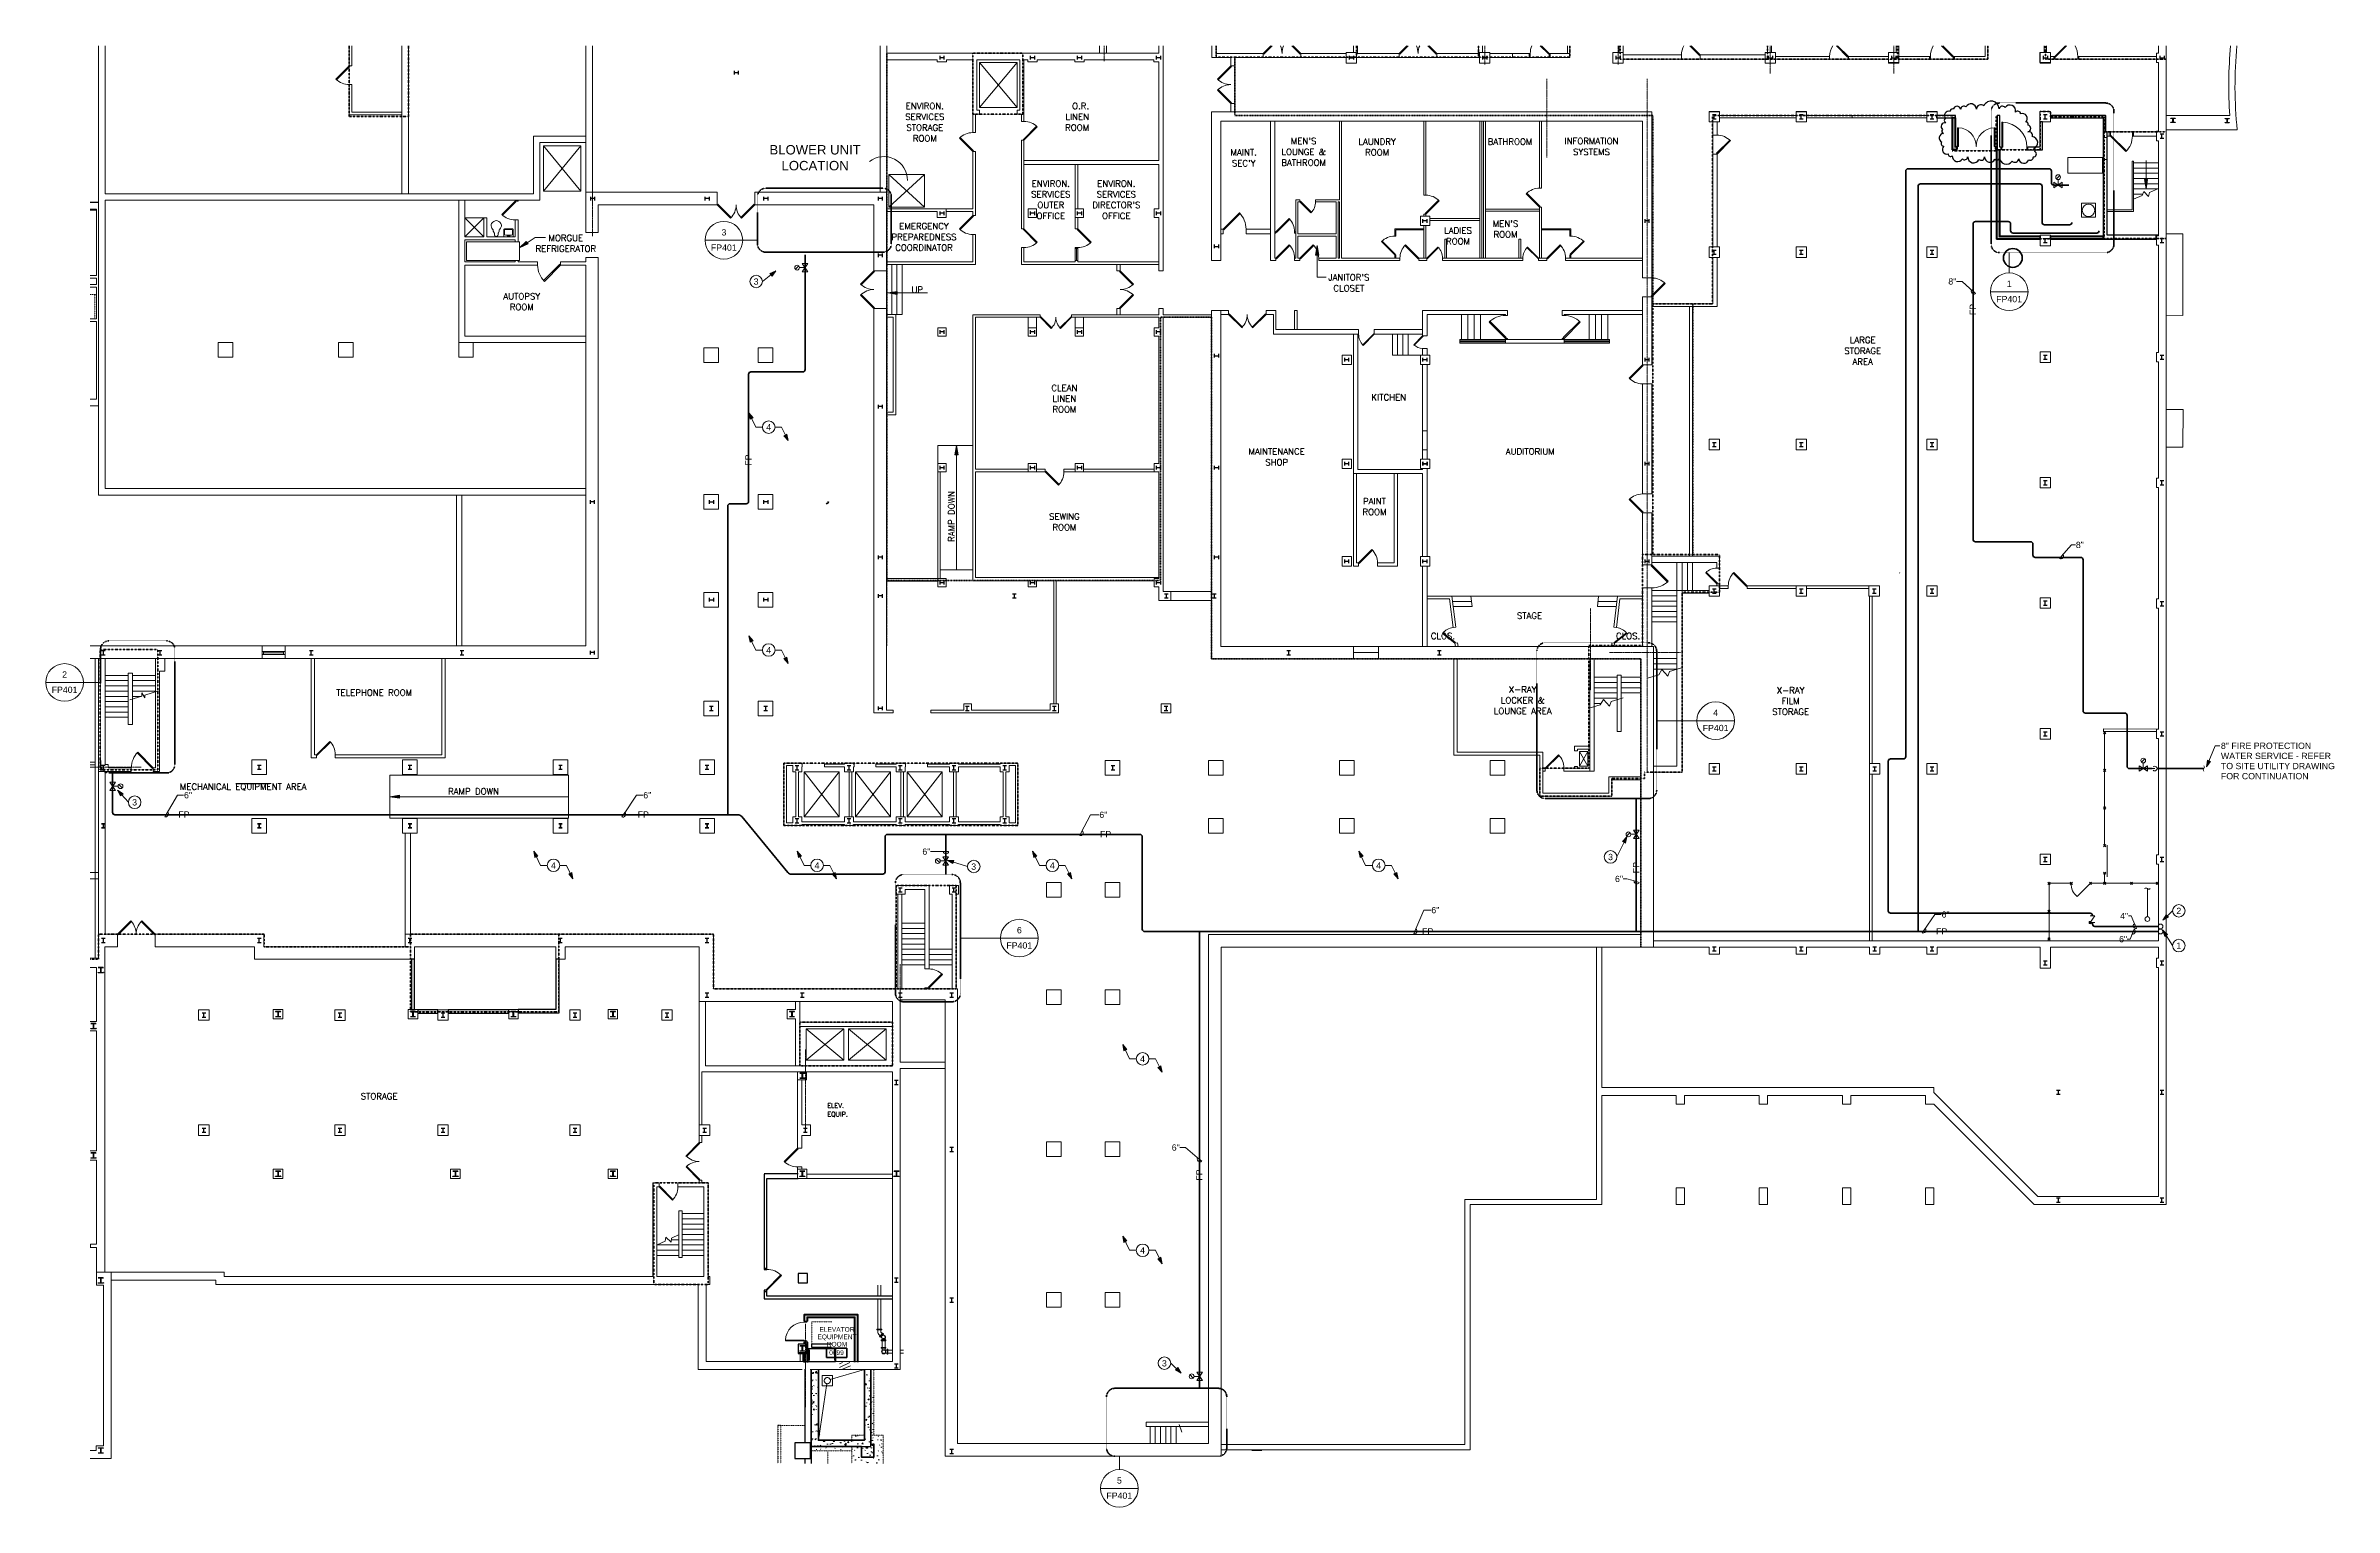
# Model space of a CAD drawing. Header units: inches. Extents: x 2067 to 6443, y 1591 to 4384.
import ezdxf

# ---------------------------------------------------------------- set-up
doc = ezdxf.new("R2010")
doc.units = ezdxf.units.IN
doc.header["$MEASUREMENT"] = 0
for name, pattern in [('Dash Dot 1_8_', [0.25, 0.125, -0.0625, 0, -0.0625]), ('IMPORT-CENTER2 _5_', [0.878906, 0.585937, -0.097656, 0.097656, -0.097656]), ('IMPORT-HIDDEN2 _5_', [0.146484, 0.097656, -0.048828]), ('IMPORT-KA-HIDDEN2 _4_', [0.109863, 0.073242, -0.036621]), ('IMPORT-KA-HIDDENX2', [0.439453, 0.292969, -0.146484]), ('KA-FIRE 1 HOUR', [0.3125, 0.15625, -0.078125, 0, -0.078125]), ('KA-FIRE 2 HOUR', [0.390625, 0.15625, -0.078125, 0, -0.078125, 0, -0.078125])]:
    doc.linetypes.add(name, pattern=pattern)
for name, color, linetype, lineweight in [('A-ANNO-NOTE', 131, 'Continuous', 20), ('A-ANNO-SYMB', 150, 'Continuous', 9), ('A-AREA', 32, 'Continuous', 13), ('A-DETL', 90, 'Continuous', 9), ('A-DOOR', 31, 'Continuous', 9), ('A-DOOR-FRAM', 31, 'Continuous', 9), ('A-WALL', 113, 'Continuous', 13), ('A-WALL-PATT', 111, 'Continuous', 9), ('G-ANNO-REVC', 71, 'Continuous', 50), ('G-ANNO-TEXT', 231, 'Continuous', 9), ('I-WALL', 2, 'Continuous', 9), ('P-PIPE', 3, 'Continuous', 50), ('P-PIPE-IDEN', 2, 'Continuous', 20)]:
    doc.layers.add(name, color=color, linetype=linetype, lineweight=lineweight)
doc.styles.add('Arial', font='arial.ttf', dxfattribs={"height": 9})
doc.styles.add('Arial_1', font='arial.ttf', dxfattribs={"height": 18})
doc.styles.add('Arial_2', font='arial.ttf', dxfattribs={"height": 12})
doc.styles.add('RomanT', font='romant__.ttf', dxfattribs={"height": 12})
doc.styles.add('Simplex', font='simplex_.ttf', dxfattribs={"height": 9})
doc.styles.add('Simplex_1', font='simplex_.ttf', dxfattribs={"height": 12})
pattern_1 = [(50, (1.968, 68.433), (27.5427, -2.40992), [2.88, -31.68]), (355, (1.968, 68.433), (-5.32784, 28.88427), [2.304, -25.344]), (100.451, (4.263, 68.232), (22.21532, 26.47393), [2.448, -26.924]), (46.184, (1.968, 76.113), (40.98187, -6.35642), [4.32, -47.52]), (96.636, (5.383, 75.583), (35.89075, 37.4062), [3.671, -40.386]), (351.184, (1.97, 76.113), (35.89097, 37.4062), [3.456, -38.016]), (21, (5.808, 74.193), (22.92104, -15.46073), [2.88, -31.68]), (326, (5.808, 74.193), (9.34353, 27.84574), [2.304, -25.344]), (71.451, (7.718, 72.905), (32.26477, 12.38442), [2.448, -26.924]), (37.5, (1.968, 68.433), (0.466855, 12.782707), [1.267, -23.77, 1.267, -24.461, -25.44]), (37.5, (1.968, 68.433), (0.466855, 12.782707), [-50.765, 0, -25.44]), (37.5, (1.968, 68.433), (0.466855, 12.782707), [0, -50.765, 1.267, -24.173]), (7.5, (1.968, 68.433), (10.10159, 15.14509), [1.267, -13.402, 1.267, -23.194, -9.696]), (7.5, (1.968, 68.433), (10.10159, 15.14509), [-39.13, 0, -9.696]), (7.5, (1.968, 68.433), (10.10159, 15.14509), [0, -39.13, 1.267, -8.429]), (327.5, (-6.595, 68.433), (20.49916, -0.86578), [1.267, -8.333, 1.267, -28.685, -39.744]), (327.5, (-6.595, 68.433), (20.49916, -0.86578), [-39.552, 0, -39.744]), (327.5, (-6.595, 68.433), (20.49916, -0.86578), [0, -39.552, 1.267, -38.477]), (317.5, (-10.435, 68.433), (22.39478, 3.84429), [1.267, -11.213, 1.267, -18.624, -28.224]), (317.5, (-10.435, 68.433), (22.39478, 3.84429), [-32.371, 0, -28.224]), (317.5, (-10.435, 68.433), (22.39478, 3.84429), [0, -32.371, 1.267, -26.957])]

msp = doc.modelspace()

# ---------------------------------------------------------------- texts
at = {"layer": 'A-ANNO-NOTE', "lineweight": 9, "char_height": 12, "width": 11.312, "attachment_point": 1, "style": 'Arial_2'}
for s, insert in [('3', (3421, 3939.6)), ('4', (3445, 3661.2)), ('4', (3445, 3235.2)), ('3', (2232.5, 2944.3)), ('4', (3033.5, 2823.6)), ('4', (3537.5, 2823.6)), ('3', (3837.1, 2821.4)), ('4', (3987.5, 2823.6)), ('4', (4611.5, 2823.6)), ('3', (5054.8, 2839.8)), ('2', (6141.6, 2736.8)), ('1', (6141.6, 2670.3)), ('4', (4159.9, 2453.9)), ('4', (4159.9, 2087.9)), ('3', (4201.7, 1872.1))]:
    msp.add_mtext(s, dxfattribs=dict(at, insert=insert))
at = {"layer": 'A-ANNO-SYMB', "char_height": 12, "attachment_point": 1, "style": 'Arial_2'}
for s, insert, width in [('3', (3359.4, 4033.8), 11.312), ('FP401', (3339.2, 4004.6), 60.196), ('FP401', (5797.1, 3906.2), 60.196), ('1', (5817.2, 3935.4), 11.312), ('FP401', (2078.5, 3159.4), 60.196), ('2', (2098.6, 3188.6), 11.312), ('4', (5255.9, 3115.6), 11.312), ('FP401', (5235.8, 3086.4), 60.196), ('FP401', (3904.2, 2670.7), 60.196), ('6', (3924.4, 2699.9), 11.312), ('FP401', (4095.5, 1619.1), 60.196), ('5', (4115.7, 1648.2), 11.312)]:
    msp.add_mtext(s, dxfattribs=dict(at, insert=insert, width=width))
at = {"layer": 'G-ANNO-TEXT', "color": 7, "lineweight": 20, "char_height": 12, "attachment_point": 1, "style": 'Arial_2'}
for s, insert, width in [('WATER SERVICE - REFER ', (6226.8, 3033), 264.62), ('8" FIRE PROTECTION ', (6226.8, 3052.4), 216.948), ('TO SITE UTILITY DRAWING ', (6226.8, 3013.7), 271.892), ('FOR CONTINUATION', (6226.8, 2994.4), 205.636)]:
    msp.add_mtext(s, dxfattribs=dict(at, insert=insert, width=width))
at = {"layer": 'P-PIPE-IDEN', "lineweight": 9, "char_height": 12, "width": 18.584, "attachment_point": 1, "style": 'Arial_2'}
for s, insert in [('8"', (5705.5, 3940)), ('8"', (5949.4, 3436.3)), ('6"', (2331.6, 2957.9)), ('6"', (3209.9, 2957.9)), ('6"', (4082, 2920.4)), ('6"', (3743.6, 2850.1)), ('6"', (5068.1, 2797.9)), ('6"', (4716.8, 2738.3)), ('6"', (5692.6, 2730)), ('4"', (6034.1, 2727.1)), ('6"', (6032.1, 2682.7)), ('6"', (4220.5, 2284.5))]:
    msp.add_mtext(s, dxfattribs=dict(at, insert=insert))
at = {"layer": 'P-PIPE-IDEN', "char_height": 12, "width": 26.26, "attachment_point": 1, "rotation": 90, "style": 'Arial_2'}
for insert in [(5746.3, 3869.5), (3404.9, 3581.7), (5102.4, 2802.8), (4267.2, 2215.3)]:
    msp.add_mtext('FP', dxfattribs=dict(at, insert=insert))
at = {"layer": 'P-PIPE-IDEN', "char_height": 12, "width": 26.26, "attachment_point": 1, "style": 'Arial_2'}
for insert in [(2320.9, 2921), (3199.2, 2921), (4083.3, 2883.4), (4699.2, 2697.7), (5682, 2697.7)]:
    msp.add_mtext('FP', dxfattribs=dict(at, insert=insert))

# ---------------------------------------------------------------- blocks, each defined once
blk = doc.blocks.new('8 - KA - Dbl - Flush - 72_ x 84_-1227449-GROUND FLOOR PLAN - FIRE PROTECTION')
at = {"layer": 'A-DOOR', "lineweight": 18}
for p, q in [((-36, -3.1), (-36, -39.1)), ((-36, -3.1), (-34.3, -3.1)), ((-36, -39.1), (-34.3, -39.1)), ((-34.3, -3.1), (-34.3, -39.1)), ((34.2, -3.1), (34.2, -39.1)), ((36, -3.1), (34.2, -3.1)), ((36, -39.1), (34.2, -39.1)), ((36, -3.1), (36, -39.1))]:
    blk.add_line(p, q, dxfattribs=at)
at = {"layer": 'A-DOOR', "lineweight": 13}
for centre, start, end in [((-35.9, -3.1), 272.5632, 0), ((35.9, -3.1), 180, 267.4368)]:
    blk.add_arc(centre, 36, start, end, dxfattribs=at)
at = {"layer": 'A-DOOR-FRAM', "lineweight": 18}
for p, q in [((-38, -3.1), (-38, 1.8)), ((-38, 1.8), (-36, 1.8)), ((-36, 1.8), (-36, -3.1)), ((36, -3.1), (36, 1.8)), ((36, 1.8), (38, 1.8)), ((38, 1.8), (38, -3.1)), ((-36, -3.1), (-38, -3.1)), ((38, -3.1), (36, -3.1))]:
    blk.add_line(p, q, dxfattribs=at)
blk = doc.blocks.new('8 - KA - Single - Flush - 48_ x 84_-1226698-GROUND FLOOR PLAN - FIRE PROTECTION')
at = {"layer": 'A-DOOR', "lineweight": 18}
for p, q in [((22.2, -2.4), (22.2, -50.4)), ((24, -2.4), (22.2, -2.4)), ((24, -50.4), (24, -2.4)), ((22.2, -50.4), (24, -50.4))]:
    blk.add_line(p, q, dxfattribs=at)
at = {"layer": 'A-DOOR', "lineweight": 13}
blk.add_arc((24, -2.4), 48, 180, 267.9106, dxfattribs=at)
at = {"layer": 'A-DOOR-FRAM', "lineweight": 18}
for p, q in [((-26, -2.4), (-26, 1.1)), ((-26, 1.1), (-24, 1.1)), ((-24, 1.1), (-24, -2.4)), ((24, -2.4), (24, 1.1)), ((24, 1.1), (26, 1.1)), ((26, 1.1), (26, -2.4)), ((-24, -2.4), (-26, -2.4)), ((26, -2.4), (24, -2.4))]:
    blk.add_line(p, q, dxfattribs=at)
blk = doc.blocks.new('00 - SOCH SJC GROUND FLOOR PLAN_dwg_DOOR-42-NEW-1153519-GROUND FLOOR PLAN - FIRE PROTECTION')
at = {"lineweight": 13, "flags": 128}
blk.add_lwpolyline([(1.1, -1.1), (30.8, 28.6), (29.7, 29.7), (0, 0)], close=True, dxfattribs=at)
at = {"lineweight": 13}
blk.add_arc((0, 0), 42, 360, 45, dxfattribs=at)
blk = doc.blocks.new('00 - SOCH SJC GROUND FLOOR PLAN_dwg_DOOR-44-NEW-1153518-GROUND FLOOR PLAN - FIRE PROTECTION')
at = {"lineweight": 13}
blk.add_line((1.1, -1.1), (22.7, 20.6), dxfattribs=at)
at = {"lineweight": 13, "flags": 128}
blk.add_lwpolyline([(20.6, 20.6), (0, 0), (1.1, -1.1)], dxfattribs=at)
at = {"lineweight": 13}
blk.add_arc((0, 0), 44, 360, 27.8938, dxfattribs=at)
blk = doc.blocks.new('00 - SOCH SJC GROUND FLOOR PLAN_dwg_DOOR-44-NEW-1153520-GROUND FLOOR PLAN - FIRE PROTECTION')
at = {"lineweight": 13}
blk.add_line((1.1, -1.1), (22.5, 20.4), dxfattribs=at)
at = {"lineweight": 13, "flags": 128}
blk.add_lwpolyline([(20.4, 20.4), (0, 0), (1.1, -1.1)], dxfattribs=at)
at = {"lineweight": 13}
blk.add_arc((0, 0), 44, 360, 27.7122, dxfattribs=at)
blk = doc.blocks.new('00 - SOCH SJC GROUND FLOOR PLAN_dwg_DOOR-36-NEW-1153523-GROUND FLOOR PLAN - FIRE PROTECTION')
at = {"lineweight": 13}
blk.add_line((1.1, -1.1), (16.7, 14.6), dxfattribs=at)
at = {"lineweight": 13, "flags": 128}
blk.add_lwpolyline([(14.6, 14.6), (0, 0), (1.1, -1.1)], dxfattribs=at)
at = {"lineweight": 13}
blk.add_arc((0, 0), 36, 360, 23.9077, dxfattribs=at)
blk = doc.blocks.new('00 - SOCH SJC GROUND FLOOR PLAN_dwg_8 - KA - Exist - Single - 40_ x 84_-3487783-B Basement-1153527-GROUND FLOOR PLAN - FIRE PROTECTION')
at = {"color": 10, "lineweight": 25, "flags": 128}
for points in [[(-22, -2.5), (-20, -2.5), (-20, 2.5), (-22, 2.5)], [(18.8, 1.3), (-9.5, 29.5), (-8.3, 30.8), (20, 2.5)], [(20, -2.5), (22, -2.5), (22, 2.5), (20, 2.5)]]:
    blk.add_lwpolyline(points, close=True, dxfattribs=at)
at = {"color": 250, "lineweight": 18}
blk.add_arc((18.1, 3.3), 38.1, 133.8398, 181.2445, dxfattribs=at)
blk = doc.blocks.new('00 - SOCH SJC GROUND FLOOR PLAN_dwg_3 - Concrete-Square-Column - 18 x 18-2379286-B Basement-1153528-GROUND FLOOR PLAN - FIRE PROTECTION')
at = {"color": 10, "lineweight": 25, "flags": 128}
blk.add_lwpolyline([(9, 9), (-9, 9), (-9, -9), (9, -9)], close=True, dxfattribs=at)
blk = doc.blocks.new('00 - SOCH SJC GROUND FLOOR PLAN_dwg_3 - Concrete-Square-Column - 30 x 30-3031094-B Basement-1153529-GROUND FLOOR PLAN - FIRE PROTECTION')
at = {"color": 10, "lineweight": 25, "flags": 128}
blk.add_lwpolyline([(15, 15), (-15, 15), (-15, -15), (15, -15)], close=True, dxfattribs=at)
blk = doc.blocks.new('00 - SOCH SJC GROUND FLOOR PLAN_dwg_8 - KA - Single - Metal - 36_ x 84_-5271897-B Basement-1153530-GROUND FLOOR PLAN - FIRE PROTECTION')
at = {"color": 250, "lineweight": 18, "flags": 128}
for points in [[(-18, 1.875), (-18, -3.125), (-20, -3.125), (-20, 1.875)], [(20, 1.875), (20, -3.125), (18, -3.125), (18, 1.875)], [(16.25, -3.125), (16.25, -39.125), (18, -39.125), (18, -3.125)]]:
    blk.add_lwpolyline(points, close=True, dxfattribs=at)
at = {"color": 250, "lineweight": 18}
blk.add_arc((18, -3.125), 36, 180, 267.21369, dxfattribs=at)
blk = doc.blocks.new('00 - SOCH SJC GROUND FLOOR PLAN_dwg_Anno - KA - Room Tag - 2 line - Room Number-2008257-B Basement-1153531-GROUND FLOOR PLAN - FIRE PROTECTION')
at = {"color": 10, "lineweight": 25, "flags": 128}
blk.add_lwpolyline([(0.195, -0.067), (0.195, -0.254), (-0.211, -0.254), (-0.211, -0.067), (0.195, -0.067), (-0.211, -0.067), (-0.211, -0.254), (0.195, -0.254)], close=True, dxfattribs=at)
blk = doc.blocks.new('00 - SOCH SJC GROUND FLOOR PLAN_dwg _2_-1153512-GROUND FLOOR PLAN - FIRE PROTECTION')
at = {"lineweight": 13}
for points in [[(6093, 4113.8), (6096, 4131.8), (6090, 4131.8)], [(3705.1, 3912.1), (3705.1, 3918.1), (3687.1, 3915.1)]]:
    blk.add_hatch(color=256, dxfattribs=at).paths.add_polyline_path(points, flags=0)
at = {"lineweight": 18}
for points in [[(2982.3, 4001), (2998.9, 4008.6), (2995.6, 4013.5)], [(4511, 3987.5), (4508, 4005.5), (4505, 3987.5)], [(3815.3, 3605.4), (3818.3, 3623.4), (3821.3, 3605.4)], [(2752.9, 2949.2), (2734.9, 2952.2), (2752.9, 2955.2)]]:
    blk.add_hatch(color=250, dxfattribs=at).paths.add_polyline_path(points, flags=0)
h = blk.add_hatch(dxfattribs=at)
h.set_pattern_fill('FP_1', color=250, style=0, pattern_type=2)
h.set_pattern_definition(pattern_1)
h.paths.add_polyline_path([(3554.3, 1710.2), (3554.3, 1857.7), (3540.3, 1857.7), (3540.3, 1710.2)], flags=0)
h = blk.add_hatch(dxfattribs=at)
h.set_pattern_fill('FP_3', color=250, style=0, pattern_type=2)
h.set_pattern_definition([(25, (1.968, 68.433), (-2.53571, 5.437847), [])])
h.paths.add_polyline_path([(3615.3, 1857.7), (3615.3, 1870.7), (3594.3, 1870.7), (3594.3, 1857.7)], flags=0)
h = blk.add_hatch(dxfattribs=at)
h.set_pattern_fill('FP_1', color=250, style=0, pattern_type=2)
h.set_pattern_definition(pattern_1)
h.paths.add_polyline_path([(3654.3, 1710.2), (3654.3, 1857.7), (3642.3, 1857.7), (3642.3, 1710.2)], flags=0)
h = blk.add_hatch(dxfattribs=at)
h.set_pattern_fill('FP_1', color=250, style=0, pattern_type=2)
h.set_pattern_definition(pattern_1)
h.paths.add_polyline_path([(3642.3, 1710.2), (3642.3, 1722.2), (3554.3, 1722.2), (3554.3, 1710.2), (3636.3, 1710.2)], flags=0)
h = blk.add_hatch(dxfattribs=at)
h.set_pattern_fill('FP_2', color=250, style=0, pattern_type=2)
h.set_pattern_definition([(0, (1.968, 68.433), (30.72, 7.68), [1.267, -21.773, 1.267, -21.773, -122.88]), (0, (1.968, 68.433), (30.72, 7.68), [-46.08, 0, -122.88]), (0, (1.968, 68.433), (30.72, 7.68), [0, -46.08, 1.267, -44.813, -76.8]), (0, (1.968, 68.433), (30.72, 7.68), [-92.16, 1.267, -21.773, 0, -53.76]), (0, (1.968, 68.433), (30.72, 7.68), [0, -115.2, 1.267, -14.093, -38.4]), (0, (1.968, 68.433), (30.72, 7.68), [-130.56, 1.267, -37.133]), (120, (13.488, 72.273), (-22.011075, 22.7643), [1.267, -21.773, 1.267, -21.773, -122.88]), (120, (13.488, 72.273), (-22.011075, 22.7643), [-46.08, 0, -122.88]), (120, (13.488, 72.273), (-22.011075, 22.7643), [0, -46.08, 1.267, -44.813, -76.8]), (120, (13.488, 72.273), (-22.011075, 22.7643), [-92.16, 1.267, -21.773, 0, -53.76]), (120, (13.488, 72.273), (-22.011075, 22.7643), [0, -115.2, 1.267, -14.093, -38.4]), (120, (13.488, 72.273), (-22.011075, 22.7643), [-130.56, 1.267, -37.133]), (240, (17.328, 87.633), (-8.708925, -30.4443), [1.267, -21.773, 1.267, -21.773, -122.88]), (240, (17.328, 87.633), (-8.708925, -30.4443), [-46.08, 0, -122.88]), (240, (17.328, 87.633), (-8.708925, -30.4443), [0, -46.08, 1.267, -44.813, -76.8]), (240, (17.328, 87.633), (-8.708925, -30.4443), [-92.16, 1.267, -21.773, 0, -53.76]), (240, (17.328, 87.633), (-8.708925, -30.4443), [0, -115.2, 1.267, -14.093, -38.4]), (240, (17.328, 87.633), (-8.708925, -30.4443), [-130.56, 1.267, -37.133])])
h.paths.add_polyline_path([(3618.3, 1678), (3678.3, 1678), (3678.3, 1732.1), (3654.3, 1732.1), (3654.3, 1714.1), (3660.3, 1714.1), (3660.3, 1690.1), (3636.3, 1690.1), (3636.3, 1710.2), (3618.3, 1710.2)], flags=0)
h.paths.add_polyline_path([(3642.3, 1722.2), (3642.3, 1732.1), (3618.3, 1732.1), (3618.3, 1722.2)], flags=0)
h = blk.add_hatch(dxfattribs=at)
h.set_pattern_fill('FP_1', color=250, style=0, pattern_type=2)
h.set_pattern_definition(pattern_1)
h.paths.add_polyline_path([(3660.3, 1690.1), (3660.3, 1714.1), (3654.3, 1714.1), (3654.3, 1710.2), (3636.3, 1710.2), (3636.3, 1690.1)], flags=0)
at = {"color": 250, "lineweight": 18}
for p, q in [((2177.7, 3528.5), (2177.7, 4387.4)), ((2757.8, 4387.4), (2757.8, 4104.5)), ((2770.3, 4387.4), (2770.3, 4104.5)), ((3109.3, 4104.5), (3109.3, 4387.4)), ((3122.3, 4107.5), (3122.3, 4387.4)), ((3672.3, 4387.4), (3672.3, 4107.5)), ((3685.3, 4387.4), (3685.3, 4107.5)), ((4091.8, 4387.4), (4091.8, 4373.5)), ((4104.8, 4373.5), (4104.8, 4387.4)), ((4577.4, 4374.5), (4577.4, 4387.4)), ((4585.4, 4372.9), (4585.4, 4387.4)), ((4816.4, 4387.4), (4816.4, 4372.9)), ((4824.4, 4374.5), (4824.4, 4387.4)), ((4991.4, 4372.9), (4991.4, 4387.4)), ((5085.4, 4374.5), (5085.4, 4387.4)), ((5093.4, 4372.9), (5093.4, 4387.4)), ((5368.9, 4374.5), (5368.9, 4387.4)), ((5376.9, 4374.5), (5376.9, 4387.4)), ((5615.4, 4374.5), (5615.4, 4387.4)), ((5620.4, 4374.5), (5620.4, 4387.4)), ((5897.9, 4374.5), (5897.9, 4387.4)), ((5902.9, 4374.5), (5902.9, 4387.4)), ((3862.3, 4269.5), (3862.3, 4355.5)), ((4213.2, 4360.5), (4213.2, 4356.9)), ((3942.3, 4256.5), (3942.3, 4243)), ((5423.8, 4254.5), (5277.3, 4254.5)), ((5423.8, 4249.5), (5277.3, 4249.5)), ((3021.3, 4202.5), (3109.3, 4202.5)), ((4819.3, 3981.6), (4819.3, 4243.5)), ((4822.9, 3981.6), (4822.9, 4243.5)), ((4826.2, 3981.6), (4826.2, 4243.5)), ((4829.8, 3981.6), (4829.8, 4243.5)), ((3028.5, 4109.5), (3028.5, 4196.1)), ((4050.3, 4075.5), (4050.3, 4160.5)), ((3756.8, 4141.7), (3689.1, 4078.7)), ((2161.9, 4088.8), (2177.8, 4088.8)), ((2177.7, 4087.8), (2161.9, 4087.8)), ((2161.9, 4073.3), (2173.7, 4073.3)), ((4829.8, 4075.3), (4933.3, 4075.3)), ((4829.8, 4071.6), (4933.3, 4071.6)), ((2980.3, 4012.6), (2980.3, 4054.5)), ((4712.2, 3981.6), (4712.2, 4043.8)), ((4715.8, 3981.6), (4715.8, 4043.8)), ((4723.3, 4057.3), (4819.3, 4057.3)), ((4723.3, 4053.6), (4819.3, 4053.6)), ((2995.6, 4013.5), (2982.3, 4001)), ((2982.3, 4001), (2998.9, 4008.6)), ((2998.9, 4008.6), (2995.6, 4013.5)), ((4047.8, 3999.7), (4047.8, 3976.8)), ((4050.3, 3999.7), (4050.3, 3976.8)), ((4508, 4005.5), (4505, 3987.5)), ((4505, 3987.5), (4511, 3987.5)), ((4511, 3987.5), (4508, 4005.5)), ((2161.9, 3931), (2173.7, 3931)), ((3971.3, 3848.5), (3971.3, 3868.5)), ((4061.3, 3848.5), (4061.3, 3868.5)), ((5220, 3412.1), (5220, 3889.3)), ((5226, 3412.1), (5226, 3889.3)), ((4781, 3823.6), (4868, 3823.6)), ((4781, 3821.6), (4868, 3821.6)), ((4980, 3826.1), (5067, 3826.1)), ((5067, 3823.6), (4980, 3823.6)), ((5067, 3821.6), (4980, 3821.6)), ((4709.7, 3597.5), (4709.7, 3778.4)), ((4718, 3597.5), (4718, 3778.4)), ((2161.9, 3699.3), (2177.7, 3699.3)), ((4709.7, 3651.2), (4718, 3651.2)), ((3815.3, 3605.4), (3818.3, 3623.4)), ((3821.3, 3605.4), (3815.3, 3605.4)), ((3818.3, 3623.4), (3821.3, 3605.4)), ((3818.3, 3605.4), (3818.3, 3386.1)), ((4709.7, 3615.2), (4718, 3615.2)), ((3787.3, 3573), (3787.3, 3369)), ((4196.3, 3578), (4061.3, 3578)), ((4718, 3411), (4718, 3579.5)), ((2862.3, 3240.5), (2862.3, 3528.5)), ((2872.5, 3240.5), (2872.5, 3528.5)), ((3787.3, 3386.1), (3849.3, 3386.1)), ((4709.7, 3239.5), (4709.7, 3393)), ((4718, 3239.5), (4718, 3393)), ((3782.3, 3364), (3684.3, 3364)), ((5206, 3341.1), (5257.3, 3341.1)), ((5443.8, 3350.3), (5563.2, 3350.3)), ((5564.2, 3015.5), (5564.2, 3335.3)), ((5569.2, 3015.5), (5569.2, 3335.3)), ((4803.1, 3325.5), (4766.8, 3325.5)), ((5045, 3325.5), (5081.3, 3325.5)), ((2490.3, 3216.5), (2490.3, 3240.5)), ((2534.3, 3216.5), (2534.3, 3240.5)), ((4577.3, 3215.5), (4577.3, 3239.5)), ((2171.3, 2643.5), (2171.3, 3216.5)), ((2177.8, 2689.5), (2177.8, 3216.5)), ((2493.3, 3230), (2531.3, 3230)), ((2493.3, 3227), (2531.3, 3227)), ((4577.3, 3227.5), (4625.3, 3227.5)), ((5029.5, 3215.5), (5029.5, 3001)), ((6011.6, 3076.9), (6015.9, 3072.6)), ((6015.9, 3076.9), (6011.6, 3072.6)), ((6013.7, 2858.8), (6013.7, 3074.8)), ((5009.5, 3038.8), (5025.5, 3038.8)), ((2161.9, 3018.3), (2171.3, 3018.3)), ((2161.9, 3012.8), (2171.3, 3012.8)), ((3593.8, 2999.5), (3526.8, 2999.5)), ((3613.3, 2999.5), (3613.3, 2914)), ((3618.3, 2999.5), (3618.3, 2914)), ((3692.3, 2999.5), (3625.3, 2999.5)), ((3711.8, 2999.5), (3711.8, 2914)), ((3716.8, 2999.5), (3716.8, 2914)), ((3790.8, 2999.5), (3723.8, 2999.5)), ((3812.8, 2999.5), (3812.8, 2914)), ((3817.8, 2999.5), (3817.8, 2914)), ((3926.8, 3011.5), (3930.8, 3011.5)), ((5569.2, 2995.5), (5569.2, 2677)), ((2734.9, 2952.2), (2752.9, 2955.2)), ((2752.9, 2949.2), (2734.9, 2952.2)), ((2752.9, 2955.2), (2752.9, 2949.2)), ((2752.9, 2952.2), (3076, 2952.2)), ((3930.8, 2902), (3926.8, 2902)), ((2764, 2689.5), (2764, 2882.5)), ((2774, 2689.5), (2774, 2882.5)), ((6018.8, 2859.7), (6018.8, 2798.8)), ((6013.7, 2805.9), (6013.7, 2786.8)), ((3705.8, 2765.7), (3705.8, 2585)), ((3713.8, 2765.7), (3713.8, 2585)), ((2174, 2522.8), (2161.9, 2522.8)), ((3518.7, 2513), (3695.7, 2513)), ((3602.7, 2508.6), (3602.7, 2448.6)), ((3611.7, 2448.6), (3683.7, 2448.6)), ((3532.3, 2230.5), (3695.7, 2230.5)), ((2189.7, 2043.4), (2174, 2043.4)), ((2201.8, 2027.8), (2201.8, 2043.4)), ((3667.8, 2018.5), (3667.8, 1997.7)), ((3673.8, 2018.5), (3673.8, 1997.7)), ((3667.8, 1992.7), (3667.8, 1928.4)), ((3673.8, 1992.7), (3673.8, 1928.9)), ((3681.2, 1921), (3674.6, 1927.6)), ((3519.2, 1889.6), (3519.2, 1872.4)), ((3524.2, 1889.6), (3524.2, 1872.4)), ((3527.7, 1909.9), (3527.7, 1905.9)), ((3527.7, 1887.9), (3527.7, 1870.7)), ((3528.3, 1909.9), (3528.3, 1905.9)), ((3528.3, 1887.9), (3528.3, 1870.7)), ((3532.3, 1909.9), (3532.3, 1905.9)), ((3532.3, 1887.9), (3532.3, 1870.7)), ((3676.9, 1916.9), (3669.8, 1924)), ((3675.8, 1916.4), (3675.8, 1893.2)), ((3675.8, 1889.9), (3675.8, 1892.9)), ((3677.1, 1894.4), (3685.6, 1894.4)), ((3677.1, 1888.4), (3685.6, 1888.4)), ((3681.8, 1916.4), (3681.8, 1894.4)), ((3687.1, 1894.4), (3696.6, 1894.4)), ((3687.1, 1888.4), (3696.6, 1888.4)), ((3709.6, 1894.4), (3717.1, 1894.4)), ((3709.6, 1888.4), (3717.1, 1888.4)), ((3576.8, 1838), (3642.2, 1857.4)), ((3554.3, 1805.6), (3554.3, 1805.5)), ((3555, 1833.2), (3554.4, 1834.3)), ((3570.2, 1830.3), (3554.6, 1722.2)), ((3657.1, 1794.6), (3656.5, 1795.7)), ((3657.6, 1804.1), (3658.9, 1804.1)), ((3656.2, 1782.3), (3655.5, 1781.2)), ((3658, 1754.7), (3657.3, 1753.6)), ((3657.6, 1773.4), (3658.9, 1773.4)), ((3556.9, 1733.2), (3556.2, 1732.1)), ((3569.2, 1708.4), (3568.5, 1707.3)), ((3586.3, 1707.3), (3585.7, 1706.3)), ((3592.5, 1722.2), (3592, 1723)), ((3600.3, 1708.6), (3599.7, 1709.7)), ((3617.5, 1709.6), (3617.2, 1710.2)), ((3618.3, 1732), (3618.2, 1731.8)), ((3640, 1732.1), (3639.6, 1732.7)), ((3656.9, 1737.5), (3656.3, 1736.4)), ((3657.6, 1742.7), (3658.9, 1742.7)), ((3820.3, 1716), (3826.2, 1716)), ((3542.3, 1701.7), (3541.6, 1702.8)), ((3548.2, 1702.8), (3547.6, 1701.7)), ((3550.1, 1704.3), (3551.4, 1704.3)), ((3558.7, 1705.6), (3558, 1704.5)), ((3596.2, 1704.3), (3597.5, 1704.3)), ((3610.1, 1702.5), (3609.6, 1701.7)), ((3796.3, 1692), (3826.2, 1692)), ((4402.4, 1702.5), (4383.3, 1702.5))]:
    blk.add_line(p, q, dxfattribs=at)
at = {"color": 250, "linetype": 'IMPORT-CENTER2 _5_', "lineweight": 18}
for p, q in [((3685.3, 3240.5), (3685.3, 4387.4)), ((4100.8, 4358.2), (4100.8, 4387.4)), ((4828.4, 4351.7), (4828.4, 4387.4)), ((5083.4, 4351.7), (5083.4, 4387.4)), ((5374.4, 4334.4), (5374.4, 4387.4)), ((5610.4, 4334.4), (5610.4, 4387.4)), ((4947, 4174), (4947, 4324.5)), ((5139, 3000.5), (5139, 4324.5)), ((3122.3, 4023.5), (3122.3, 4176.5)), ((5030.5, 3155.5), (5030.5, 3312.5)), ((5067, 3227.5), (5203, 3227.5)), ((2161.9, 3008.5), (2258.8, 3008.5)), ((3710.8, 2488), (3710.8, 2632)), ((3529.2, 2309.9), (3529.2, 2469)), ((3529.2, 1785.3), (3529.2, 1944.4))]:
    blk.add_line(p, q, dxfattribs=at)
at = {"color": 10, "lineweight": 25}
for p, q in [((3392.8, 4339.4), (3392.8, 4332.4)), ((3400.8, 4335.9), (3392.8, 4335.9)), ((3400.8, 4339.4), (3400.8, 4332.4)), ((3786.3, 4368), (3786.3, 4361)), ((3794.3, 4364.5), (3786.3, 4364.5)), ((3794.3, 4368), (3794.3, 4361)), ((3959.3, 4368), (3959.3, 4361)), ((3967.3, 4364.5), (3959.3, 4364.5)), ((3967.3, 4368), (3967.3, 4361)), ((4049.3, 4368), (4049.3, 4361)), ((4057.3, 4364.5), (4049.3, 4364.5)), ((4057.3, 4368), (4057.3, 4361)), ((4200.3, 4368), (4200.3, 4361)), ((4208.3, 4364.5), (4200.3, 4364.5)), ((4208.3, 4368), (4208.3, 4361)), ((4569.4, 4368), (4569.4, 4361)), ((4569.4, 4364.5), (4577.4, 4364.5)), ((4577.4, 4368), (4577.4, 4361)), ((4824.4, 4368), (4824.4, 4361)), ((4824.4, 4364.5), (4832.4, 4364.5)), ((4832.4, 4368), (4832.4, 4361)), ((5079.4, 4368), (5079.4, 4361)), ((5079.4, 4364.5), (5087.4, 4364.5)), ((5087.4, 4368), (5087.4, 4361)), ((5370.4, 4368), (5370.4, 4361)), ((5370.4, 4364.5), (5378.4, 4364.5)), ((5378.4, 4368), (5378.4, 4361)), ((5606.4, 4368), (5606.4, 4361)), ((5606.4, 4364.5), (5614.4, 4364.5)), ((5614.4, 4368), (5614.4, 4361)), ((5896.4, 4368), (5896.4, 4361)), ((5896.4, 4364.5), (5904.4, 4364.5)), ((5904.4, 4368), (5904.4, 4361)), ((6119.4, 4368), (6119.4, 4361)), ((6119.4, 4364.5), (6127.4, 4364.5)), ((6127.4, 4368), (6127.4, 4361)), ((5263.8, 4256), (5270.8, 4256)), ((5263.8, 4248), (5270.8, 4248)), ((5267.3, 4248), (5267.3, 4256)), ((5430.3, 4256), (5437.3, 4256)), ((5430.3, 4248), (5437.3, 4248)), ((5433.8, 4248), (5433.8, 4256)), ((5680.3, 4256), (5687.3, 4256)), ((5680.3, 4248), (5687.3, 4248)), ((5683.8, 4248), (5683.8, 4256)), ((5896.9, 4256), (5903.9, 4256)), ((5896.9, 4248), (5903.9, 4248)), ((5900.4, 4248), (5900.4, 4256)), ((6144.4, 4242.1), (6144.4, 4248.2)), ((6144.7, 4248.2), (6144.7, 4242.1)), ((6248, 4241.1), (6248, 4247.2)), ((6248.4, 4247.2), (6248.4, 4241.1)), ((6119.9, 4219), (6126.9, 4219)), ((6119.9, 4211), (6126.9, 4211)), ((6123.4, 4211), (6123.4, 4219)), ((3118.3, 4099), (3118.3, 4092)), ((3126.3, 4095.5), (3118.3, 4095.5)), ((3126.3, 4099), (3126.3, 4092)), ((3337.3, 4099), (3337.3, 4092)), ((3345.3, 4095.5), (3337.3, 4095.5)), ((3345.3, 4099), (3345.3, 4092)), ((3449.3, 4099), (3449.3, 4092)), ((3457.3, 4095.5), (3449.3, 4095.5)), ((3457.3, 4099), (3457.3, 4092)), ((3668.3, 4099), (3668.3, 4092)), ((3676.3, 4095.5), (3668.3, 4095.5)), ((3676.3, 4099), (3676.3, 4092)), ((3786.3, 4071), (3786.3, 4064)), ((3794.3, 4071), (3794.3, 4064)), ((3959.3, 4071), (3959.3, 4064)), ((3967.3, 4071), (3967.3, 4064)), ((4049.3, 4071), (4049.3, 4064)), ((4057.3, 4071), (4057.3, 4064)), ((4200.3, 4071), (4200.3, 4064)), ((4208.3, 4071), (4208.3, 4064)), ((3794.3, 4067.5), (3786.3, 4067.5)), ((3967.3, 4067.5), (3959.3, 4067.5)), ((4057.3, 4067.5), (4049.3, 4067.5)), ((4208.3, 4067.5), (4200.3, 4067.5)), ((4710.3, 4049.3), (4710.3, 4056.3)), ((4718.3, 4052.8), (4710.3, 4052.8)), ((4718.3, 4049.3), (4718.3, 4056.3)), ((5135, 4049.3), (5135, 4056.3)), ((5143, 4052.8), (5135, 4052.8)), ((5143, 4049.3), (5143, 4056.3)), ((3668.3, 3990.5), (3668.3, 3983.5)), ((3676.3, 3987), (3668.3, 3987)), ((3676.3, 3990.5), (3676.3, 3983.5)), ((4311, 4007.5), (4311, 4000.5)), ((4311, 4004), (4319, 4004)), ((4319, 4007.5), (4319, 4000.5)), ((5263.8, 3997), (5270.8, 3997)), ((5263.8, 3989), (5270.8, 3989)), ((5267.3, 3989), (5267.3, 3997)), ((5430.3, 3997), (5437.3, 3997)), ((5430.3, 3989), (5437.3, 3989)), ((5433.8, 3989), (5433.8, 3997)), ((5680.3, 3997), (5687.3, 3997)), ((5680.3, 3989), (5687.3, 3989)), ((5683.8, 3989), (5683.8, 3997)), ((5896.9, 4019.3), (5903.9, 4019.3)), ((5896.9, 4011.3), (5903.9, 4011.3)), ((5900.4, 4011.3), (5900.4, 4019.3)), ((6119.9, 4019.3), (6126.9, 4019.3)), ((6119.9, 4011.3), (6126.9, 4011.3)), ((6123.4, 4011.3), (6123.4, 4019.3)), ((3786.3, 3844), (3786.3, 3837)), ((3794.3, 3840.5), (3786.3, 3840.5)), ((3794.3, 3844), (3794.3, 3837)), ((3959.3, 3844), (3959.3, 3837)), ((3967.3, 3840.5), (3959.3, 3840.5)), ((3967.3, 3844), (3967.3, 3837)), ((4049.3, 3844), (4049.3, 3837)), ((4057.3, 3840.5), (4049.3, 3840.5)), ((4057.3, 3844), (4057.3, 3837)), ((4200.3, 3844), (4200.3, 3837)), ((4208.3, 3840.5), (4200.3, 3840.5)), ((4208.3, 3844), (4208.3, 3837)), ((4311, 3798.5), (4311, 3791.5)), ((4311, 3795), (4319, 3795)), ((4319, 3798.5), (4319, 3791.5)), ((4560.8, 3783.9), (4560.8, 3790.9)), ((4568.8, 3787.4), (4560.8, 3787.4)), ((4568.8, 3783.9), (4568.8, 3790.9)), ((4710.3, 3783.9), (4710.3, 3790.9)), ((4718.3, 3787.4), (4710.3, 3787.4)), ((4718.3, 3783.9), (4718.3, 3790.9)), ((5135, 3783.9), (5135, 3790.9)), ((5143, 3787.4), (5135, 3787.4)), ((5143, 3783.9), (5143, 3790.9)), ((5896.9, 3796.3), (5903.9, 3796.3)), ((5896.9, 3788.3), (5903.9, 3788.3)), ((5900.4, 3788.3), (5900.4, 3796.3)), ((6119.9, 3796.3), (6126.9, 3796.3)), ((6119.9, 3788.3), (6126.9, 3788.3)), ((6123.4, 3788.3), (6123.4, 3796.3)), ((3668.3, 3701.3), (3668.3, 3694.3)), ((3676.3, 3697.8), (3668.3, 3697.8)), ((3676.3, 3701.3), (3676.3, 3694.3)), ((4560.8, 3585), (4560.8, 3592)), ((4568.8, 3588.5), (4560.8, 3588.5)), ((4568.8, 3585), (4568.8, 3592)), ((5135, 3585), (5135, 3592)), ((5143, 3588.5), (5135, 3588.5)), ((5143, 3585), (5143, 3592)), ((5263.8, 3629.3), (5270.8, 3629.3)), ((5263.8, 3621.3), (5270.8, 3621.3)), ((5267.3, 3621.3), (5267.3, 3629.3)), ((5430.3, 3629.3), (5437.3, 3629.3)), ((5430.3, 3621.3), (5437.3, 3621.3)), ((5433.8, 3621.3), (5433.8, 3629.3)), ((5680.3, 3629.3), (5687.3, 3629.3)), ((5680.3, 3621.3), (5687.3, 3621.3)), ((5683.8, 3621.3), (5683.8, 3629.3)), ((3786.3, 3584.5), (3786.3, 3577.5)), ((3794.3, 3581), (3786.3, 3581)), ((3794.3, 3584.5), (3794.3, 3577.5)), ((3959.3, 3584.5), (3959.3, 3577.5)), ((3967.3, 3581), (3959.3, 3581)), ((3967.3, 3584.5), (3967.3, 3577.5)), ((4049.3, 3584.5), (4049.3, 3577.5)), ((4057.3, 3581), (4049.3, 3581)), ((4057.3, 3584.5), (4057.3, 3577.5)), ((4200.3, 3584.5), (4200.3, 3577.5)), ((4208.3, 3581), (4200.3, 3581)), ((4208.3, 3584.5), (4208.3, 3577.5)), ((4311, 3584.5), (4311, 3577.5)), ((4319, 3581), (4311, 3581)), ((4319, 3584.5), (4319, 3577.5)), ((5896.9, 3556.3), (5903.9, 3556.3)), ((5896.9, 3548.3), (5903.9, 3548.3)), ((5900.4, 3548.3), (5900.4, 3556.3)), ((6119.9, 3556.3), (6126.9, 3556.3)), ((6119.9, 3548.3), (6126.9, 3548.3)), ((6123.4, 3548.3), (6123.4, 3556.3)), ((3118.3, 3512), (3118.3, 3519)), ((3126.3, 3515.5), (3118.3, 3515.5)), ((3126.3, 3512), (3126.3, 3519)), ((3345.3, 3519), (3345.3, 3512)), ((3345.3, 3515.5), (3353.3, 3515.5)), ((3353.3, 3519), (3353.3, 3512)), ((3449.3, 3519), (3449.3, 3512)), ((3457.3, 3515.5), (3449.3, 3515.5)), ((3457.3, 3519), (3457.3, 3512)), ((3668.3, 3413.3), (3668.3, 3406.3)), ((3676.3, 3409.8), (3668.3, 3409.8)), ((3676.3, 3413.3), (3676.3, 3406.3)), ((4311, 3413.3), (4311, 3406.3)), ((4319, 3409.8), (4311, 3409.8)), ((4319, 3413.3), (4319, 3406.3)), ((4560.8, 3398.5), (4560.8, 3405.5)), ((4568.8, 3402), (4560.8, 3402)), ((4568.8, 3398.5), (4568.8, 3405.5)), ((4710.3, 3398.5), (4710.3, 3405.5)), ((4718.3, 3402), (4710.3, 3402)), ((4718.3, 3398.5), (4718.3, 3405.5)), ((5135, 3398.5), (5135, 3405.5)), ((5143, 3402), (5135, 3402)), ((5143, 3398.5), (5143, 3405.5)), ((3345.3, 3332), (3345.3, 3325)), ((3345.3, 3328.5), (3353.3, 3328.5)), ((3353.3, 3332), (3353.3, 3325)), ((3449.3, 3332), (3449.3, 3325)), ((3457.3, 3328.5), (3449.3, 3328.5)), ((3457.3, 3332), (3457.3, 3325)), ((3668.3, 3339.5), (3668.3, 3332.5)), ((3676.3, 3336), (3668.3, 3336)), ((3676.3, 3339.5), (3676.3, 3332.5)), ((3786.3, 3364.5), (3786.3, 3357.5)), ((3794.3, 3361), (3786.3, 3361)), ((3794.3, 3364.5), (3794.3, 3357.5)), ((3925.3, 3340), (3932.3, 3340)), ((3925.3, 3332), (3932.3, 3332)), ((3928.8, 3340), (3928.8, 3332)), ((3959.3, 3364.5), (3959.3, 3357.5)), ((3967.3, 3361), (3959.3, 3361)), ((3967.3, 3364.5), (3967.3, 3357.5)), ((4200.3, 3364.5), (4200.3, 3357.5)), ((4208.3, 3361), (4200.3, 3361)), ((4208.3, 3364.5), (4208.3, 3357.5)), ((4215.8, 3340), (4222.8, 3340)), ((4215.8, 3332), (4222.8, 3332)), ((4219.3, 3340), (4219.3, 3332)), ((4307.8, 3340), (4314.8, 3340)), ((4307.8, 3332), (4314.8, 3332)), ((4311.3, 3340), (4311.3, 3332)), ((5263.8, 3349.3), (5270.8, 3349.3)), ((5263.8, 3341.3), (5270.8, 3341.3)), ((5267.3, 3341.3), (5267.3, 3349.3)), ((5430.3, 3349.3), (5437.3, 3349.3)), ((5430.3, 3341.3), (5437.3, 3341.3)), ((5433.8, 3341.3), (5433.8, 3349.3)), ((5569.7, 3349.3), (5576.7, 3349.3)), ((5569.7, 3341.3), (5576.7, 3341.3)), ((5573.2, 3341.3), (5573.2, 3349.3)), ((5680.3, 3349.3), (5687.3, 3349.3)), ((5680.3, 3341.3), (5687.3, 3341.3)), ((5683.8, 3341.3), (5683.8, 3349.3)), ((5896.9, 3326.3), (5903.9, 3326.3)), ((5900.4, 3318.3), (5900.4, 3326.3)), ((5896.9, 3318.3), (5903.9, 3318.3)), ((6119.9, 3325.3), (6126.9, 3325.3)), ((6119.9, 3317.3), (6126.9, 3317.3)), ((6123.4, 3317.3), (6123.4, 3325.3)), ((2183.3, 3231.5), (2190.3, 3231.5)), ((2183.3, 3223.5), (2190.3, 3223.5)), ((2186.8, 3223.5), (2186.8, 3231.5)), ((2291.8, 3231.5), (2298.8, 3231.5)), ((2291.8, 3223.5), (2298.8, 3223.5)), ((2295.3, 3223.5), (2295.3, 3231.5)), ((2581, 3231.5), (2588, 3231.5)), ((2581, 3223.5), (2588, 3223.5)), ((2584.5, 3223.5), (2584.5, 3231.5)), ((2869, 3231.5), (2876, 3231.5)), ((2869, 3223.5), (2876, 3223.5)), ((2872.5, 3223.5), (2872.5, 3231.5)), ((3118.3, 3224), (3118.3, 3231)), ((3126.3, 3227.5), (3118.3, 3227.5)), ((3126.3, 3224), (3126.3, 3231)), ((4449.8, 3231.5), (4456.8, 3231.5)), ((4449.8, 3223.5), (4456.8, 3223.5)), ((4453.3, 3231.5), (4453.3, 3223.5)), ((4737.8, 3231.5), (4744.8, 3231.5)), ((4737.8, 3223.5), (4744.8, 3223.5)), ((4741.3, 3231.5), (4741.3, 3223.5)), ((3345.8, 3125), (3352.8, 3125)), ((3345.8, 3117), (3352.8, 3117)), ((3349.3, 3125), (3349.3, 3117)), ((3449.8, 3125), (3456.8, 3125)), ((3449.8, 3117), (3456.8, 3117)), ((3453.3, 3125), (3453.3, 3117)), ((3668.3, 3124.5), (3668.3, 3117.5)), ((3676.3, 3121), (3668.3, 3121)), ((3676.3, 3124.5), (3676.3, 3117.5)), ((3835.3, 3125), (3842.3, 3125)), ((3835.3, 3117), (3842.3, 3117)), ((3838.8, 3117), (3838.8, 3125)), ((4002, 3125), (4009, 3125)), ((4002, 3117), (4009, 3117)), ((4005.5, 3117), (4005.5, 3125)), ((4215.6, 3125), (4222.6, 3125)), ((4215.6, 3117), (4222.6, 3117)), ((4219.1, 3125), (4219.1, 3117)), ((5896.9, 3076.3), (5903.9, 3076.3)), ((5896.9, 3068.3), (5903.9, 3068.3)), ((5900.4, 3068.3), (5900.4, 3076.3)), ((6119.9, 3076.3), (6126.9, 3076.3)), ((6119.9, 3068.3), (6126.9, 3068.3)), ((6123.4, 3068.3), (6123.4, 3076.3)), ((2183.3, 3012.5), (2190.3, 3012.5)), ((2183.3, 3004.5), (2190.3, 3004.5)), ((2186.8, 3004.5), (2186.8, 3012.5)), ((2504.8, 2976.8), (2439.9, 2976.8)), ((2481.5, 3012.5), (2488.5, 3012.5)), ((2481.5, 3004.5), (2488.5, 3004.5)), ((2485, 3004.5), (2485, 3012.5)), ((2769.5, 3012.5), (2776.5, 3012.5)), ((2769.5, 3004.5), (2776.5, 3004.5)), ((2773, 3004.5), (2773, 3012.5)), ((3057.5, 3012.5), (3064.5, 3012.5)), ((3057.5, 3004.5), (3064.5, 3004.5)), ((3061, 3004.5), (3061, 3012.5)), ((3337.8, 3012.5), (3344.8, 3012.5)), ((3337.8, 3004.5), (3344.8, 3004.5)), ((3341.3, 3004.5), (3341.3, 3012.5)), ((3510, 3011.6), (3517, 3011.6)), ((3510, 3003.6), (3517, 3003.6)), ((3513.5, 3003.6), (3513.5, 3011.6)), ((3609.5, 3011.6), (3616.5, 3011.6)), ((3609.5, 3003.6), (3616.5, 3003.6)), ((3613, 3003.6), (3613, 3011.6)), ((3707.2, 3011.6), (3714.2, 3011.6)), ((3707.2, 3003.6), (3714.2, 3003.6)), ((3710.7, 3003.6), (3710.7, 3011.6)), ((3809.7, 3011.6), (3816.7, 3011.6)), ((3809.7, 3003.6), (3816.7, 3003.6)), ((3813.2, 3003.6), (3813.2, 3011.6)), ((3906.9, 3011.6), (3913.9, 3011.6)), ((3906.9, 3003.6), (3913.9, 3003.6)), ((3910.4, 3003.6), (3910.4, 3011.6)), ((4113.9, 3011.6), (4120.9, 3011.6)), ((4113.9, 3003.6), (4120.9, 3003.6)), ((4117.4, 3003.6), (4117.4, 3011.6)), ((5263.8, 3009.5), (5270.8, 3009.5)), ((5263.8, 3001.5), (5270.8, 3001.5)), ((5267.3, 3001.5), (5267.3, 3009.5)), ((5430.3, 3009.5), (5437.3, 3009.5)), ((5430.3, 3001.5), (5437.3, 3001.5)), ((5433.8, 3001.5), (5433.8, 3009.5)), ((5570.7, 3009.5), (5577.7, 3009.5)), ((5570.7, 3001.5), (5577.7, 3001.5)), ((5574.2, 3001.5), (5574.2, 3009.5)), ((5680.3, 3009.5), (5687.3, 3009.5)), ((5680.3, 3001.5), (5687.3, 3001.5)), ((5683.8, 3001.5), (5683.8, 3009.5)), ((3510, 2910.4), (3517, 2910.4)), ((3510, 2902.4), (3517, 2902.4)), ((3513.5, 2902.4), (3513.5, 2910.4)), ((3609.5, 2910.4), (3616.5, 2910.4)), ((3609.5, 2902.4), (3616.5, 2902.4)), ((3613, 2902.4), (3613, 2910.4)), ((3707.2, 2910.4), (3714.2, 2910.4)), ((3707.2, 2902.4), (3714.2, 2902.4)), ((3710.7, 2902.4), (3710.7, 2910.4)), ((3809.7, 2910.4), (3816.7, 2910.4)), ((3809.7, 2902.4), (3816.7, 2902.4)), ((3813.2, 2902.4), (3813.2, 2910.4)), ((3906.9, 2910.4), (3913.9, 2910.4)), ((3906.9, 2902.4), (3913.9, 2902.4)), ((3910.4, 2902.4), (3910.4, 2910.4)), ((5896.9, 2836.3), (5903.9, 2836.3)), ((5896.9, 2828.3), (5903.9, 2828.3)), ((5900.4, 2828.3), (5900.4, 2836.3)), ((6119.9, 2836.3), (6126.9, 2836.3)), ((6119.9, 2828.3), (6126.9, 2828.3)), ((6123.4, 2828.3), (6123.4, 2836.3)), ((3707.2, 2778.3), (3714.2, 2778.3)), ((3707.2, 2770.3), (3714.2, 2770.3)), ((3710.7, 2770.3), (3710.7, 2778.3)), ((3809.9, 2778.3), (3816.9, 2778.3)), ((3809.9, 2770.3), (3816.9, 2770.3)), ((3813.4, 2770.3), (3813.4, 2778.3)), ((2183.3, 2681.5), (2190.3, 2681.5)), ((2183.3, 2673.5), (2190.3, 2673.5)), ((2186.8, 2673.5), (2186.8, 2681.5)), ((2481.5, 2681.5), (2488.5, 2681.5)), ((2481.5, 2673.5), (2488.5, 2673.5)), ((2485, 2673.5), (2485, 2681.5)), ((2769.5, 2681.5), (2776.5, 2681.5)), ((2769.5, 2673.5), (2776.5, 2673.5)), ((2773, 2673.5), (2773, 2681.5)), ((3057.5, 2681.5), (3064.5, 2681.5)), ((3057.5, 2673.5), (3064.5, 2673.5)), ((3061, 2673.5), (3061, 2681.5)), ((3337.8, 2681.5), (3344.8, 2681.5)), ((3337.8, 2673.5), (3344.8, 2673.5)), ((3341.3, 2673.5), (3341.3, 2681.5)), ((5263.8, 2665.5), (5270.8, 2665.5)), ((5263.8, 2657.5), (5270.8, 2657.5)), ((5267.3, 2657.5), (5267.3, 2665.5)), ((5430.3, 2665.5), (5437.3, 2665.5)), ((5430.3, 2657.5), (5437.3, 2657.5)), ((5433.8, 2657.5), (5433.8, 2665.5)), ((5570.7, 2665.5), (5577.7, 2665.5)), ((5570.7, 2657.5), (5577.7, 2657.5)), ((5574.2, 2657.5), (5574.2, 2665.5)), ((5680.3, 2665.5), (5687.3, 2665.5)), ((5680.3, 2657.5), (5687.3, 2657.5)), ((5683.8, 2657.5), (5683.8, 2665.5)), ((5896.9, 2638.5), (5903.9, 2638.5)), ((5896.9, 2630.5), (5903.9, 2630.5)), ((5900.4, 2630.5), (5900.4, 2638.5)), ((6119.9, 2638.5), (6126.9, 2638.5)), ((6119.9, 2630.5), (6126.9, 2630.5)), ((6123.4, 2630.5), (6123.4, 2638.5)), ((2181.6, 2625.5), (2177, 2625.5)), ((2177, 2616), (2181.6, 2616)), ((2181.7, 2616.1), (2181.7, 2625.4)), ((2182, 2625.4), (2182, 2616.1)), ((2186.7, 2625.5), (2182.1, 2625.5)), ((2182.1, 2616), (2186.7, 2616)), ((2375.5, 2538.8), (2382.5, 2538.8)), ((2379, 2530.8), (2379, 2538.8)), ((2520.7, 2541.3), (2516.1, 2541.3)), ((2520.8, 2531.9), (2520.8, 2541.1)), ((2521.1, 2541.1), (2521.1, 2531.9)), ((2525.8, 2541.3), (2521.2, 2541.3)), ((2635.7, 2538.8), (2642.7, 2538.8)), ((2639.2, 2530.8), (2639.2, 2538.8)), ((2778.7, 2541.3), (2774.1, 2541.3)), ((2778.8, 2531.9), (2778.8, 2541.1)), ((2779.1, 2541.1), (2779.1, 2531.9)), ((2783.8, 2541.3), (2779.2, 2541.3)), ((2832.9, 2538.8), (2839.9, 2538.8)), ((2836.4, 2530.8), (2836.4, 2538.8)), ((2970.7, 2541.3), (2966.1, 2541.3)), ((2970.8, 2531.9), (2970.8, 2541.1)), ((2971.1, 2541.1), (2971.1, 2531.9)), ((2975.8, 2541.3), (2971.2, 2541.3)), ((3085.4, 2538.8), (3092.4, 2538.8)), ((3088.9, 2530.8), (3088.9, 2538.8)), ((3161, 2541.3), (3156.4, 2541.3)), ((3161.2, 2531.9), (3161.2, 2541.1)), ((3161.4, 2541.1), (3161.4, 2531.9)), ((3166.2, 2541.3), (3161.5, 2541.3)), ((3261.3, 2538.8), (3268.3, 2538.8)), ((3264.8, 2530.8), (3264.8, 2538.8)), ((3337.8, 2577), (3344.8, 2577)), ((3337.8, 2569), (3344.8, 2569)), ((3341.3, 2569), (3341.3, 2577)), ((3503.4, 2541.3), (3498.8, 2541.3)), ((3503.5, 2531.9), (3503.5, 2541.1)), ((3503.8, 2541.1), (3503.8, 2531.9)), ((3508.5, 2541.3), (3503.9, 2541.3)), ((3519.9, 2577), (3526.9, 2577)), ((3519.9, 2569), (3526.9, 2569)), ((3523.4, 2569), (3523.4, 2577)), ((3707.3, 2577), (3714.3, 2577)), ((3707.3, 2569), (3714.3, 2569)), ((3710.8, 2569), (3710.8, 2577)), ((3805.8, 2577), (3812.8, 2577)), ((3805.8, 2569), (3812.8, 2569)), ((3809.3, 2569), (3809.3, 2577)), ((2167.6, 2518.5), (2163, 2518.5)), ((2163, 2509), (2167.6, 2509)), ((2167.7, 2509.1), (2167.7, 2518.4)), ((2168, 2518.4), (2168, 2509.1)), ((2172.7, 2518.5), (2168.1, 2518.5)), ((2168.1, 2509), (2172.7, 2509)), ((2375.5, 2530.8), (2382.5, 2530.8)), ((2516.1, 2531.8), (2520.7, 2531.8)), ((2521.2, 2531.8), (2525.8, 2531.8)), ((2635.7, 2530.8), (2642.7, 2530.8)), ((2774.1, 2531.8), (2778.7, 2531.8)), ((2779.2, 2531.8), (2783.8, 2531.8)), ((2832.9, 2530.8), (2839.9, 2530.8)), ((2966.1, 2531.8), (2970.7, 2531.8)), ((2971.2, 2531.8), (2975.8, 2531.8)), ((3085.4, 2530.8), (3092.4, 2530.8)), ((3156.4, 2531.8), (3161, 2531.8)), ((3161.5, 2531.8), (3166.2, 2531.8)), ((3261.3, 2530.8), (3268.3, 2530.8)), ((3498.8, 2531.8), (3503.4, 2531.8)), ((3503.9, 2531.8), (3508.5, 2531.8)), ((3523.2, 2423.8), (3518.5, 2423.8)), ((3518.5, 2414.3), (3523.2, 2414.3)), ((3523.3, 2414.4), (3523.3, 2423.6)), ((3523.5, 2423.6), (3523.5, 2414.4)), ((3528.3, 2423.8), (3523.7, 2423.8)), ((3523.7, 2414.3), (3528.3, 2414.3)), ((3700, 2410.3), (3707, 2410.3)), ((3703.5, 2402.3), (3703.5, 2410.3)), ((3700, 2402.3), (3707, 2402.3)), ((5921.9, 2391.5), (5928.9, 2391.5)), ((5921.9, 2383.5), (5928.9, 2383.5)), ((5925.4, 2383.5), (5925.4, 2391.5)), ((6119.9, 2391.5), (6126.9, 2391.5)), ((6119.9, 2383.5), (6126.9, 2383.5)), ((6123.4, 2383.5), (6123.4, 2391.5)), ((2375.5, 2318.8), (2382.5, 2318.8)), ((2375.5, 2310.8), (2382.5, 2310.8)), ((2379, 2310.8), (2379, 2318.8)), ((2635.7, 2318.8), (2642.7, 2318.8)), ((2635.7, 2310.8), (2642.7, 2310.8)), ((2639.2, 2310.8), (2639.2, 2318.8)), ((2832.9, 2318.8), (2839.9, 2318.8)), ((2832.9, 2310.8), (2839.9, 2310.8)), ((2836.4, 2310.8), (2836.4, 2318.8)), ((3085.4, 2318.8), (3092.4, 2318.8)), ((3085.4, 2310.8), (3092.4, 2310.8)), ((3088.9, 2310.8), (3088.9, 2318.8)), ((3332.9, 2318.8), (3339.9, 2318.8)), ((3332.9, 2310.8), (3339.9, 2310.8)), ((3336.4, 2310.8), (3336.4, 2318.8)), ((3525.7, 2318.8), (3532.7, 2318.8)), ((3525.7, 2310.8), (3532.7, 2310.8)), ((3529.2, 2310.8), (3529.2, 2318.8)), ((3805.8, 2282.3), (3812.8, 2282.3)), ((3809.3, 2274.3), (3809.3, 2282.3)), ((2167.6, 2271.3), (2163, 2271.3)), ((2163, 2261.8), (2167.6, 2261.8)), ((2167.7, 2261.9), (2167.7, 2271.1)), ((2168, 2271.1), (2168, 2261.9)), ((2172.7, 2271.3), (2168.1, 2271.3)), ((2168.1, 2261.8), (2172.7, 2261.8)), ((2520.7, 2236.3), (2516.1, 2236.3)), ((2520.8, 2226.9), (2520.8, 2236.1)), ((2521.1, 2236.1), (2521.1, 2226.9)), ((2525.8, 2236.3), (2521.2, 2236.3)), ((2859.8, 2236.3), (2855.2, 2236.3)), ((2859.9, 2226.9), (2859.9, 2236.1)), ((2860.2, 2236.1), (2860.2, 2226.9)), ((2864.9, 2236.3), (2860.3, 2236.3)), ((3161, 2236.3), (3156.4, 2236.3)), ((3161.2, 2226.9), (3161.2, 2236.1)), ((3161.4, 2236.1), (3161.4, 2226.9)), ((3166.2, 2236.3), (3161.5, 2236.3)), ((3523.2, 2236.3), (3518.5, 2236.3)), ((3523.3, 2226.9), (3523.3, 2236.1)), ((3523.5, 2236.1), (3523.5, 2226.9)), ((3528.3, 2236.3), (3523.7, 2236.3)), ((3703.4, 2236.3), (3698.8, 2236.3)), ((3703.5, 2226.9), (3703.5, 2236.1)), ((3703.8, 2236.1), (3703.8, 2226.9)), ((3708.5, 2236.3), (3703.9, 2236.3)), ((3805.8, 2274.3), (3812.8, 2274.3)), ((2516.1, 2226.8), (2520.7, 2226.8)), ((2521.2, 2226.8), (2525.8, 2226.8)), ((2855.2, 2226.8), (2859.8, 2226.8)), ((2860.3, 2226.8), (2864.9, 2226.8)), ((3156.4, 2226.8), (3161, 2226.8)), ((3161.5, 2226.8), (3166.2, 2226.8)), ((3515.2, 2231.2), (3450.3, 2231.2)), ((3450.3, 2231), (3450.3, 2050.7)), ((3518.5, 2226.8), (3523.2, 2226.8)), ((3523.7, 2226.8), (3528.3, 2226.8)), ((3698.8, 2226.8), (3703.4, 2226.8)), ((3703.9, 2226.8), (3708.5, 2226.8)), ((5921.9, 2185.5), (5928.9, 2185.5)), ((5921.9, 2177.5), (5928.9, 2177.5)), ((5925.4, 2177.5), (5925.4, 2185.5)), ((6119.9, 2185.5), (6126.9, 2185.5)), ((6119.9, 2177.5), (6126.9, 2177.5)), ((6123.4, 2177.5), (6123.4, 2185.5)), ((2181.6, 2032.3), (2177, 2032.3)), ((2177, 2022.8), (2181.6, 2022.8)), ((2181.7, 2022.9), (2181.7, 2032.2)), ((2182, 2032.2), (2182, 2022.9)), ((2186.7, 2032.3), (2182.1, 2032.3)), ((2182.1, 2022.8), (2186.7, 2022.8)), ((3700, 2032.3), (3707, 2032.3)), ((3700, 2024.3), (3707, 2024.3)), ((3703.5, 2024.3), (3703.5, 2032.3)), ((3805.8, 1994.3), (3812.8, 1994.3)), ((3805.8, 1986.3), (3812.8, 1986.3)), ((3809.3, 1986.3), (3809.3, 1994.3)), ((3523.2, 1902.3), (3518.5, 1902.3)), ((3518.5, 1892.8), (3523.2, 1892.8)), ((3523.3, 1892.9), (3523.3, 1902.2)), ((3523.5, 1902.2), (3523.5, 1892.9)), ((3528.3, 1902.3), (3523.7, 1902.3)), ((3523.7, 1892.8), (3528.3, 1892.8)), ((3528.3, 1857.7), (3528.3, 1717.1)), ((3700, 1868.3), (3707, 1868.3)), ((3700, 1860.3), (3707, 1860.3)), ((3703.5, 1860.3), (3703.5, 1868.3)), ((2181.6, 1707.3), (2177, 1707.3)), ((2181.7, 1697.9), (2181.7, 1707.1)), ((2182, 1707.1), (2182, 1697.9)), ((2186.7, 1707.3), (2182.1, 1707.3)), ((3540.3, 1710.2), (3540.3, 1678)), ((2177, 1697.8), (2181.6, 1697.8)), ((2182.1, 1697.8), (2186.7, 1697.8)), ((3528.3, 1687.1), (3528.3, 1678)), ((3805.8, 1705), (3812.8, 1705)), ((3805.8, 1697), (3812.8, 1697)), ((3809.3, 1697), (3809.3, 1705))]:
    blk.add_line(p, q, dxfattribs=at)
at = {"lineweight": 13}
for p, q in [((6116.8, 4163.8), (6069.3, 4163.8)), ((6093, 4131.8), (6093, 4168.3)), ((6116.8, 4153.8), (6069.3, 4153.8)), ((6116.8, 4143.8), (6069.3, 4143.8)), ((6116.8, 4133.8), (6069.3, 4133.8)), ((6116.8, 4123.8), (6069.3, 4123.8)), ((6116.8, 4113.8), (6069.3, 4113.8)), ((6096, 4131.8), (6090, 4131.8)), ((6090, 4131.8), (6093, 4113.8)), ((6093, 4113.8), (6096, 4131.8)), ((6086.6, 4103.8), (6069.3, 4103.8)), ((2953.6, 4037.3), (2969.8, 4037.3)), ((2954.2, 4027.5), (2954.2, 4034.4)), ((2956.3, 4036.2), (2967.1, 4036.2)), ((2969.2, 4034.4), (2969.2, 4027.5)), ((2967.1, 4025.7), (2956.3, 4025.7)), ((3684.3, 3885.5), (3684.3, 3957.5)), ((3694.3, 3873.8), (3694.3, 3969.5)), ((3704.3, 3873.8), (3704.3, 3969.5)), ((3705.1, 3918.1), (3687.1, 3915.1)), ((3687.1, 3915.1), (3705.1, 3912.1)), ((3705.1, 3912.1), (3705.1, 3918.1)), ((3705.1, 3915.1), (3762.5, 3915.1)), ((4784, 3826.1), (4784, 3874.1)), ((4796, 3826.1), (4796, 3874.1)), ((4808, 3826.1), (4808, 3874.1)), ((4820, 3826.1), (4820, 3874.1)), ((5028, 3826.1), (5028, 3874.1)), ((5040, 3826.1), (5040, 3874.1)), ((5052, 3826.1), (5052, 3874.1)), ((5064, 3826.1), (5064, 3874.1)), ((4661.7, 3836.1), (4661.7, 3796.4)), ((4671.7, 3836.1), (4671.7, 3796.4)), ((4681.7, 3836.1), (4681.7, 3796.4)), ((5206, 3346.1), (5206, 3400.1)), ((5216, 3346.1), (5216, 3400.1)), ((5226, 3346.1), (5226, 3400.1)), ((5622.5, 3380.7), (5621.3, 3379.5)), ((5148, 3336.1), (5196, 3336.1)), ((5148, 3326.1), (5196, 3326.1)), ((5148, 3316.1), (5196, 3316.1)), ((5148, 3306.1), (5196, 3306.1)), ((5148, 3296.1), (5196, 3296.1)), ((5148, 3286.1), (5196, 3286.1)), ((5151, 3216.1), (5196, 3216.1)), ((5151, 3206.1), (5196, 3206.1)), ((5151, 3196.1), (5196, 3196.1)), ((2190.3, 3184), (2234.3, 3184)), ((2190.3, 3174), (2234.3, 3174)), ((2190.3, 3164), (2234.3, 3164)), ((2190.3, 3154), (2234.3, 3154)), ((2242.3, 3184), (2286.3, 3184)), ((2242.3, 3174), (2286.3, 3174)), ((2242.3, 3164), (2286.3, 3164)), ((2242.3, 3154), (2286.3, 3154)), ((5081.5, 3180.5), (5037.5, 3180.5)), ((5081.5, 3170.5), (5037.5, 3170.5)), ((5081.5, 3160.5), (5037.5, 3160.5)), ((5127, 3180.5), (5089.5, 3180.5)), ((5127, 3170.5), (5089.5, 3170.5)), ((5127, 3160.5), (5089.5, 3160.5)), ((2190.3, 3144), (2234.3, 3144)), ((2190.3, 3134), (2234.3, 3134)), ((2190.3, 3124), (2234.3, 3124)), ((2190.3, 3114), (2234.3, 3114)), ((2242.3, 3144), (2259.1, 3144)), ((5081.5, 3150.5), (5037.5, 3150.5)), ((5081.5, 3140.5), (5037.5, 3140.5)), ((5051.1, 3130.5), (5037.5, 3130.5)), ((5127, 3150.5), (5089.5, 3150.5)), ((2190.3, 3104), (2234.3, 3104)), ((3757.8, 2710.5), (3713.8, 2710.5)), ((3757.8, 2700.5), (3713.8, 2700.5)), ((3757.8, 2690.5), (3713.8, 2690.5)), ((3757.8, 2680.5), (3713.8, 2680.5)), ((3757.8, 2670.5), (3713.8, 2670.5)), ((3757.8, 2660.5), (3713.8, 2660.5)), ((3757.8, 2650.5), (3713.8, 2650.5)), ((3757.8, 2640.5), (3713.8, 2640.5)), ((3757.8, 2630.5), (3713.8, 2630.5)), ((3809.8, 2660.5), (3765.8, 2660.5)), ((3809.8, 2650.5), (3765.8, 2650.5)), ((3809.8, 2640.5), (3765.8, 2640.5)), ((3809.8, 2630.5), (3765.8, 2630.5)), ((3293.4, 2155.4), (3335.4, 2155.4)), ((3293.4, 2145.4), (3335.4, 2145.4)), ((3272.8, 2105.4), (3287.4, 2105.4)), ((3293.4, 2135.4), (3335.4, 2135.4)), ((3293.4, 2125.4), (3335.4, 2125.4)), ((3293.4, 2115.4), (3335.4, 2115.4)), ((3293.4, 2105.4), (3335.4, 2105.4)), ((3245.4, 2095.4), (3287.4, 2095.4)), ((3245.4, 2085.4), (3287.4, 2085.4)), ((3245.4, 2075.4), (3287.4, 2075.4)), ((3293.4, 2095.4), (3335.4, 2095.4)), ((3293.4, 2085.4), (3335.4, 2085.4)), ((3293.4, 2075.4), (3335.4, 2075.4)), ((4244.3, 1752.4), (4249.1, 1737.3)), ((4188.3, 1716), (4188.3, 1748.5)), ((4198.3, 1716), (4198.3, 1748.5)), ((4208.3, 1716), (4208.3, 1748.5)), ((4218.3, 1716), (4218.3, 1748.5)), ((4228.3, 1716), (4228.3, 1748.5)), ((4238.3, 1716), (4238.3, 1748.5))]:
    blk.add_line(p, q, dxfattribs=at)
at = {"color": 250, "linetype": 'IMPORT-HIDDEN2 _5_', "lineweight": 18}
blk.add_line((2161.9, 3912.3), (2173.7, 3912.3), dxfattribs=at)
at = {"linetype": 'IMPORT-HIDDEN2 _5_', "lineweight": 13}
blk.add_line((2170.2, 3912.3), (2170.2, 3865.8), dxfattribs=at)
at = {"color": 250, "linetype": 'IMPORT-KA-HIDDEN2 _4_', "lineweight": 18}
for p, q in [((3450.3, 2128.5), (3450.3, 2074.5)), ((3660.3, 1732.1), (3660.3, 1857.7)), ((3618.3, 1710.2), (3618.3, 1678)), ((3540.3, 1701.7), (3618.3, 1701.7)), ((3572.3, 1678), (3572.3, 1701.7))]:
    blk.add_line(p, q, dxfattribs=at)
at = {"color": 50, "lineweight": 35}
for p, q in [((3527, 1909.9), (3527, 1905.9)), ((3527, 1887.9), (3527, 1870.7)), ((3654.3, 1857.7), (3654.3, 1714.1))]:
    blk.add_line(p, q, dxfattribs=at)
at = {"color": 250, "lineweight": 18, "flags": 128}
for points in [[(3109.3, 3528.5), (2177.8, 3528.5), (2177.8, 4387.4)], [(2190.3, 4387.4), (2190.3, 4104.5), (3009.3, 4104.5), (3009.3, 4214.5), (3109.3, 4214.5)], [(2657, 4387.4), (2657, 4349.3), (2662, 4349.3), (2662, 4387.4)], [(3685.3, 4373.5), (4205.4, 4373.5), (4205.4, 4387.4)], [(3947.3, 4160.5), (4205.4, 4160.5), (4205.4, 4075.5), (4196.3, 4075.5), (4196.3, 4059.5), (4205.4, 4059.5), (4205.4, 3957.5), (4213.4, 3957.5), (4213.4, 4387.4)], [(4306.8, 4387.4), (4306.8, 4364.9), (4342.8, 4364.9), (4342.8, 4349.2), (4350.8, 4349.2), (4350.8, 4364.9), (4404.8, 4364.9), (4404.8, 4372.9), (4314.8, 4372.9), (4314.8, 4387.4)], [(4986.5, 4387.4), (4986.5, 4372.9), (4991.4, 4372.9)], [(6131.8, 4387.4), (6131.8, 2172.5), (5879.3, 2172.5), (5687.3, 2364.5), (5671.3, 2364.5), (5671.3, 2380.9)], [(5785.3, 4387.4), (5785.3, 4366.9), (5726.8, 4366.9), (5726.8, 4362), (5790.2, 4362), (5790.2, 4387.4)], [(6116.8, 4387.4), (6116.8, 4373.5), (6112.8, 4373.5), (6112.8, 4355.5), (6116.8, 4355.5)], [(3685.3, 4360.5), (3781.4, 4360.5), (3781.4, 4356.9), (3799.2, 4356.9), (3799.2, 4360.5), (3849.3, 4360.5), (3849.3, 4256.5)], [(3854.3, 4256.5), (3854.3, 4221.5), (3849.3, 4221.5), (3849.3, 4256.5), (3862.3, 4256.5), (3862.3, 4264.5), (3857.3, 4264.5), (3857.3, 4360.5), (3939.3, 4360.5), (3939.3, 4264.5), (3934.3, 4264.5), (3934.3, 4256.5), (3947.3, 4256.5), (3947.3, 4243), (3942.3, 4243)], [(3934.3, 4355.5), (3862.3, 4355.5), (3934.3, 4269.5), (3934.3, 4355.5), (3862.3, 4269.5), (3934.3, 4269.5)], [(3947.3, 4256.5), (3947.3, 4360.5), (3954.4, 4360.5), (3954.4, 4356.9), (3972.2, 4356.9), (3972.2, 4360.5), (4044.4, 4360.5), (4044.4, 4356.9), (4062.2, 4356.9), (4062.2, 4360.5), (4195.4, 4360.5), (4195.4, 4356.9)], [(4195.4, 4356.9), (4205.4, 4356.9), (4205.4, 4168.5), (3947.3, 4168.5)], [(4563.4, 4372.9), (4476.8, 4372.9), (4476.8, 4364.9), (4563.4, 4364.9)], [(4583.4, 4372.9), (4664.9, 4372.9), (4664.9, 4364.9), (4583.4, 4364.9)], [(4818.4, 4372.9), (4736.9, 4372.9), (4736.9, 4364.9), (4818.4, 4364.9)], [(4838.4, 4372.9), (4881.4, 4372.9), (4881.4, 4364.9), (4838.4, 4364.9)], [(5093.4, 4362), (5204.5, 4362), (5204.5, 4370), (5093.4, 4370)], [(5364.4, 4370), (5240.5, 4370), (5240.5, 4362), (5364.4, 4362)], [(5384.4, 4362), (5487.7, 4362), (5487.7, 4367), (5384.4, 4367)], [(5600.4, 4367), (5523.7, 4367), (5523.7, 4362), (5600.4, 4362)], [(6116.8, 4355.5), (6116.8, 4224), (6112.8, 4224), (6112.8, 4206), (6116.8, 4206), (6116.8, 4024.3), (6112.8, 4024.3), (6112.8, 4006.3), (6116.8, 4006.3)], [(2757.8, 4255.7), (2657, 4255.7), (2657, 4313.3), (2662, 4313.3), (2662, 4260.7), (2757.8, 4260.7)], [(4350.8, 4261.5), (4350.8, 4277.2), (4342.8, 4277.2), (4342.8, 4261.5)], [(5673.8, 4249.5), (5530.9, 4249.5), (5530.9, 4254.5), (5443.8, 4254.5), (5443.8, 4249.5), (5530.9, 4249.5), (5530.9, 4254.5), (5673.8, 4254.5)], [(5910.4, 4249.5), (5918.4, 4249.5), (5918.4, 4254.5), (5910.4, 4254.5)], [(6253, 4254.1), (6131.8, 4254.1), (6131.8, 4226.6), (6267.4, 4226.6)], [(3109.3, 3541), (2190.3, 3541), (2190.3, 4092.5), (3021.3, 4092.5), (3021.3, 4202.5)], [(4418.5, 4243.5), (4418.5, 3977.3), (4428.9, 3977.3), (4428.9, 3981.6), (4426.9, 3981.6), (4426.9, 4243.5)], [(4550.8, 4243.5), (4550.8, 4093.1), (4504.9, 4093.1), (4504.9, 4089.5), (4544.4, 4089.5), (4544.4, 4028), (4470.9, 4028), (4470.9, 4089.5), (4474.9, 4089.5), (4474.9, 4093.1)], [(4510.9, 3977.3), (4666.2, 3977.3), (4666.2, 3981.6), (4554.4, 3981.6), (4554.4, 4243.5)], [(4715.8, 4243.5), (4715.8, 4101.8), (4712.2, 4101.8), (4712.2, 4243.5)], [(4933.3, 4243.5), (4933.3, 4115.3), (4936.9, 4115.3), (4936.9, 4243.5)], [(5272.8, 4242), (5272.8, 4216.6), (5264.8, 4216.6), (5264.8, 4242)], [(6112.8, 4017.8), (6010.8, 4017.8), (6010.8, 4170), (6010.8, 4212), (6018.8, 4212), (6018.8, 4170), (6010.8, 4170), (6018.8, 4170), (6018.8, 4025.8), (6116.8, 4025.8)], [(6112.8, 4223), (6068.8, 4223), (6068.8, 4215), (6112.8, 4215)], [(3099.9, 4109.5), (3099.9, 4196.1), (3028.5, 4196.1), (3099.9, 4109.5), (3028.5, 4109.5), (3099.9, 4196.1)], [(3798.3, 4075.5), (3849.3, 4075.5), (3849.3, 4185.5), (3854.3, 4185.5), (3854.3, 4062.8), (3849.3, 4062.8), (3849.3, 4070.5), (3798.3, 4070.5)], [(4045.3, 4075.5), (4045.3, 4059.5), (4061.3, 4059.5), (4061.3, 4075.5), (4045.3, 4075.5), (4045.3, 4160.5)], [(5264.8, 4003), (5264.8, 4180.6), (5272.8, 4180.6), (5272.8, 4003)], [(3689.1, 4141.7), (3756.8, 4141.7), (3756.8, 4078.7), (3689.1, 4078.7), (3689.1, 4141.7), (3756.8, 4078.7)], [(2161.9, 3948.3), (2173.7, 3948.3), (2173.7, 4075.3), (2161.9, 4075.3)], [(2894.3, 3820.3), (2894.3, 3792.3), (2866.3, 3792.3), (2866.3, 3820.3), (2866.3, 4092.5)], [(2980.3, 4054.5), (2974.3, 4054.5), (2974.3, 4022.3), (2920.3, 4022.3), (2920.3, 4058.3), (2914.3, 4058.3), (2914.3, 4022.3), (2878.3, 4022.3), (2878.3, 4092.5)], [(2980.3, 4092.5), (2980.3, 4090.5), (2974.3, 4090.5), (2974.3, 4092.5)], [(3684.3, 4075.5), (3789.3, 4075.5), (3798.3, 4075.5), (3798.3, 4059.5), (3781.3, 4059.5), (3781.3, 4070.5), (3684.3, 4070.5)], [(4474.9, 4093.1), (4467.3, 4093.1), (4467.3, 3981.6), (4464.9, 3981.6), (4464.9, 3977.3), (4474.9, 3977.3), (4474.9, 3981.6), (4470.9, 3981.6), (4470.9, 4023.6), (4544.4, 4023.6), (4544.4, 3981.6), (4510.9, 3981.6), (4510.9, 3977.3)], [(4933.3, 3981.6), (4933.3, 4079.3), (4936.9, 4079.3), (4936.9, 3981.6)], [(2914.3, 4022.3), (2878.3, 4058.3), (2914.3, 4058.3), (2878.3, 4022.3)], [(3684.3, 3974.5), (3849.3, 3974.5), (3849.3, 4026.8), (3854.3, 4026.8), (3854.3, 3969.5), (3684.3, 3969.5)], [(4050.3, 4059.5), (4050.3, 4037.7), (4045.3, 4037.7), (4045.3, 4059.5)], [(4324, 4037), (4328, 4037), (4328, 4027.9), (4324, 4027.9)], [(4418.5, 4037), (4372, 4037), (4372, 4027.9), (4418.5, 4027.9)], [(4426.9, 4031.6), (4428.9, 4031.6), (4428.9, 4029.6), (4426.9, 4029.6)], [(4467.3, 4031.6), (4464.9, 4031.6), (4464.9, 4029.6), (4467.3, 4029.6)], [(4712.2, 4035.6), (4658.2, 4035.6), (4658.2, 4023.6), (4656.2, 4023.6), (4656.2, 4037.6), (4712.2, 4037.6)], [(4712.2, 4061.8), (4712.2, 4065.8), (4715.8, 4065.8), (4715.8, 4061.8)], [(4936.9, 4037.6), (4992.9, 4037.6), (4992.9, 4023.6), (4990.9, 4023.6), (4990.9, 4035.6), (4936.9, 4035.6)], [(6131, 4028), (6163.1, 4027.9), (6163.1, 3872.2), (6131, 3872.3)], [(3109.3, 3974.3), (3109.3, 3982.8), (3133.3, 3982.8), (3133.3, 3216.5), (2161.9, 3216.5)], [(2974.3, 3977.2), (2974.3, 3974.3), (2878.3, 3974.3), (2878.3, 4016.3), (2974.3, 4016.3), (2974.3, 4012.6)], [(2997.3, 4011.1), (3012.5, 4021.3), (3032, 4021.3)], [(4045.3, 3999.7), (4050.3, 3999.7), (4050.3, 4001.7), (4045.3, 4001.7), (4045.3, 3999.7), (4045.3, 3976.8), (4045.3, 3974.5), (3947.3, 3974.5), (3947.3, 4001.7), (3942.3, 4001.7), (3942.3, 3969.5), (4205.4, 3969.5)], [(4508, 3987.5), (4508, 3945), (4525.3, 3945)], [(4656.2, 3981.6), (4656.2, 3987.6), (4658.2, 3987.6), (4658.2, 3981.6)], [(4755.4, 3981.6), (4755.4, 4017.6), (4751.8, 4017.6), (4751.8, 3981.6)], [(4893.7, 3981.6), (4893.7, 4017.6), (4897.3, 4017.6), (4897.3, 3981.6)], [(4992.9, 3981.6), (4992.9, 3987.6), (4990.9, 3987.6), (4990.9, 3981.6)], [(5148, 3894.3), (5264.8, 3894.3), (5264.8, 3983)], [(5148, 3889.3), (5272.8, 3889.3), (5272.8, 3983)], [(6116.8, 4006.3), (6116.8, 3801.3), (6112.8, 3801.3), (6112.8, 3783.3), (6116.8, 3783.3), (6116.8, 3561.3), (6112.8, 3561.3), (6112.8, 3543.3), (6116.8, 3543.3), (6116.8, 3330.3), (6112.8, 3330.3), (6112.8, 3312.3), (6116.8, 3312.3), (6116.8, 3081.3), (6112.8, 3081.3), (6112.8, 3063.3), (6116.8, 3063.3), (6116.8, 2841.3), (6112.8, 2841.3), (6112.8, 2823.3), (6116.8, 2823.3), (6116.8, 2677), (5151, 2677)], [(2161.9, 3240.5), (3109.3, 3240.5), (3109.3, 3968.3), (3061.3, 3968.3), (3061.3, 3974.3), (3109.3, 3974.3)], [(2173.7, 3931), (2173.7, 3943), (2161.9, 3943)], [(3109.3, 3832.3), (2878.3, 3832.3), (2878.3, 3968.3), (3017.3, 3968.3), (3017.3, 3974.3)], [(3017.3, 3974.3), (2980.3, 3974.3), (2980.3, 3977.2)], [(4205.4, 3974.5), (4050.3, 3974.5), (4050.3, 3976.8), (4045.3, 3976.8)], [(4125.1, 3969.5), (4125.1, 3957.5), (4131.1, 3957.5), (4131.1, 3969.5)], [(5130, 3981.6), (4982.9, 3981.6), (4982.9, 3977.3), (5130, 3977.3)], [(2161.9, 3865.8), (2173.7, 3865.8), (2173.7, 3925.8), (2161.9, 3925.8)], [(2161.9, 3711.8), (2173.7, 3711.8), (2173.7, 3860.5), (2161.9, 3860.5)], [(3684.3, 3682.1), (3702.3, 3682.1), (3702.3, 3873.8), (3684.3, 3873.8)], [(3684.3, 3687.1), (3697.3, 3687.1), (3697.3, 3868.8), (3684.3, 3868.8)], [(3955.3, 3578), (3854.3, 3578), (3854.3, 3868.5), (3978.3, 3868.5), (3978.3, 3873.5), (3849.3, 3873.5), (3849.3, 3365), (3955.3, 3365)], [(3955.3, 3848.5), (3971.3, 3848.5), (3971.3, 3832.5), (3955.3, 3832.5), (3955.3, 3848.5), (3955.3, 3868.5)], [(4306, 3873.5), (4213.4, 3873.5), (4213.4, 3885.5), (4205.4, 3885.5), (4205.4, 3873.5), (4038.3, 3873.5)], [(4205.4, 3832.5), (4196.3, 3832.5), (4196.3, 3848.5), (4205.4, 3848.5), (4205.4, 3868.5), (4038.3, 3868.5), (4038.3, 3873.5)], [(4045.3, 3848.5), (4061.3, 3848.5), (4061.3, 3832.5), (4045.3, 3832.5), (4045.3, 3848.5), (4045.3, 3868.5)], [(4131.1, 3873.5), (4131.1, 3885.5), (4125.1, 3885.5), (4125.1, 3873.5)], [(4306, 3868.5), (4213.4, 3868.5), (4213.4, 3344.5), (4228.3, 3344.5), (4306, 3344.5)], [(4324, 3881.3), (4324, 3239.5), (4577.3, 3239.5), (4625.3, 3239.5), (4625.3, 3215.5), (4577.3, 3215.5), (4306, 3215.5), (4306, 3881.3), (4338.2, 3881.3)], [(4324, 3874.1), (4338.2, 3874.1), (4338.2, 3881.3)], [(4469.9, 3845.3), (4469.9, 3881.3), (4464.8, 3881.3), (4464.8, 3845.3)], [(5130, 3881.3), (4976.4, 3881.3), (4976.4, 3872.1), (4980, 3872.1), (4980, 3874.1), (5130, 3874.1)], [(2866.3, 3820.3), (2894.3, 3820.3), (3109.3, 3820.3)], [(4061.3, 3573), (4045.3, 3573), (4045.3, 3589), (4061.3, 3589), (4061.3, 3573), (4196.3, 3573), (4196.3, 3589), (4205.4, 3589), (4205.4, 3832.5)], [(4583.3, 3570.1), (4583.3, 3399), (4587.3, 3399), (4587.3, 3393), (4577.3, 3393), (4577.3, 3836.1)], [(4709.7, 3579.5), (4709.7, 3577.8), (4585.7, 3577.8), (4585.7, 3836.1)], [(4709.7, 3836.1), (4617.2, 3836.1), (4617.2, 3845.3), (4709.7, 3845.3)], [(4718, 3796.4), (4718, 3809), (4709.7, 3809), (4709.7, 3796.4)], [(4980, 3819), (4868, 3819), (4781, 3819), (4781, 3826.1), (4868, 3826.1), (4980, 3826.1)], [(4871.7, 3826.1), (4871.7, 3828.1), (4868, 3828.1), (4868, 3826.1), (4868, 3819)], [(4976.4, 3826.1), (4976.4, 3828.1), (4980, 3828.1), (4980, 3826.1), (4980, 3819), (5067, 3819), (5067, 3826.1)], [(6131.8, 3692.1), (6163.8, 3692), (6163.6, 3620.2), (6131.8, 3620.3)], [(3849.3, 3623.4), (3782.3, 3623.4), (3782.3, 3589), (3782.3, 3573), (3782.3, 3369), (3684.3, 3369)], [(3782.3, 3573), (3798.3, 3573), (3798.3, 3589), (3782.3, 3589)], [(3955.3, 3573), (3955.3, 3589), (3971.3, 3589), (3971.3, 3573)], [(4205.4, 3371), (3854.3, 3371), (3854.3, 3573), (3955.3, 3573), (3971.3, 3573), (3987.6, 3573), (3987.6, 3578), (3971.3, 3578)], [(4045.3, 3573), (4023.6, 3573), (4023.6, 3578), (4045.3, 3578)], [(4228.3, 3327.5), (4205.4, 3327.5), (4205.4, 3353), (4196.3, 3353), (4196.3, 3369), (4205.4, 3369), (4205.4, 3573), (4196.3, 3573)], [(4577.3, 3570.1), (4709.7, 3570.1), (4709.7, 3411)], [(4655.3, 3570.1), (4655.3, 3399), (4623.3, 3399), (4623.3, 3393), (4661.3, 3393), (4661.3, 3570.1)], [(5148, 3400.1), (5272.3, 3400.1), (5272.3, 3389.1), (5277.3, 3389.1), (5277.3, 3412.1), (5148, 3412.1)], [(3955.3, 3365), (3955.3, 3353), (3971.3, 3353), (3971.3, 3365), (4004.1, 3365), (4004.1, 3129.5)], [(4009.1, 3129.5), (4009.1, 3365), (4196.3, 3365)], [(4228.3, 3344.5), (4228.3, 3327.5), (4306, 3327.5)], [(4718, 3335.5), (4801.9, 3335.5), (5046.2, 3335.5), (5130, 3335.5)], [(4718, 3330.4), (4761, 3330.4), (4767.8, 3275.6), (4772.9, 3276.2), (4765.6, 3335.5)], [(4768, 3315.5), (4804.3, 3315.5), (4801.9, 3335.5)], [(5046.2, 3335.5), (5043.8, 3315.5), (5080.1, 3315.5)], [(5130, 3330.4), (5087, 3330.4), (5080.3, 3275.6), (5075.2, 3276.2), (5082.5, 3335.5)], [(5130, 3239.5), (5130, 3351.1), (5148, 3351.1), (5148, 3239.5)], [(5151, 2999.3), (5206, 2999.3), (5206, 3346.1)], [(5151, 3010.3), (5196, 3010.3), (5196, 3346.1), (5257.3, 3346.1)], [(5277.3, 3350.3), (5294.1, 3350.3), (5294.1, 3355.3), (5277.3, 3355.3), (5277.3, 3359.1), (5272.3, 3359.1), (5272.3, 3355.3)], [(5423.8, 3355.3), (5423.8, 3335.3), (5443.8, 3335.3), (5443.8, 3355.3), (5423.8, 3355.3), (5330.1, 3355.3), (5330.1, 3350.3), (5423.8, 3350.3)], [(5563.2, 3355.3), (5563.2, 3335.3), (5583.2, 3335.3), (5583.2, 3355.3), (5563.2, 3355.3), (5443.8, 3355.3)], [(5151, 2664.5), (5151, 3014), (5151, 3239.5), (4625.3, 3239.5)], [(4777.4, 3239.5), (4776.5, 3246.5), (4771.4, 3245.8), (4772.2, 3239.5)], [(5075.9, 3239.5), (5076.7, 3245.8), (5071.6, 3246.5), (5070.7, 3239.5)], [(2190.3, 3216.5), (2190.3, 3013.5), (2196.3, 3013.5), (2196.3, 3007.5), (2240.3, 3007.5), (2240.3, 3000.5), (2177.8, 3000.5)], [(2304.3, 3216.5), (2304.3, 3192), (2294.3, 3192), (2294.3, 3000.5), (2282.3, 3000.5), (2282.3, 3007.5), (2286.3, 3007.5), (2286.3, 3216.5)], [(2493.3, 3224), (2493.3, 3230), (2490.3, 3230), (2490.3, 3224), (2493.3, 3224), (2531.3, 3224)], [(2590.3, 3216.5), (2590.3, 3032.5), (2594.3, 3032.5), (2594.3, 3026.5), (2584.3, 3026.5), (2584.3, 3216.5)], [(2834.3, 3216.5), (2834.3, 3032.5), (2630.3, 3032.5), (2630.3, 3026.5), (2840.3, 3026.5), (2840.3, 3216.5)], [(3820.3, 2585), (3820.3, 1716), (4300.3, 1716), (4300.3, 2688.5), (5127, 2688.5), (5127, 3014), (5127, 3215.5), (4625.3, 3215.5)], [(4769.5, 3215.5), (4769.5, 3031.5), (4933.8, 3031.5), (4933.8, 2953), (5071.5, 2953), (5071.5, 2984.2), (5127, 2984.2)], [(4775.5, 3215.5), (4775.5, 3037.5), (4939.8, 3037.5), (4939.8, 2959), (5065.5, 2959), (5065.5, 2990.2), (5127, 2990.2)], [(5029.5, 3007), (4979.8, 3007), (4979.8, 3001), (5029.5, 3001), (5037.5, 3001), (5037.5, 3215.5)], [(6112.8, 3081.3), (6011.6, 3081.8), (6011.6, 3076.9), (6112.8, 3076.9)], [(5029.5, 3048.5), (4999.8, 3048.5), (4999.8, 3039.8), (5005.5, 3039.8), (5005.5, 3042.8), (5029.5, 3042.8)], [(5025.5, 3010.8), (5009.5, 3010.8), (5009.5, 3038.8), (5025.5, 3010.8), (5025.5, 3038.8), (5009.5, 3010.8)], [(2190.3, 3000.5), (2190.3, 2689.5), (2213.7, 2689.5), (2213.7, 2665.5)], [(3621.3, 2897), (3604.3, 2897), (3604.3, 2899), (3522.3, 2899), (3522.3, 2897), (3488.3, 2897), (3488.3, 3016.5), (3522.3, 3016.5), (3522.3, 3014.5), (3523.3, 3014.5)], [(3621.3, 2897), (3621.3, 2899), (3702.8, 2899), (3702.8, 2897), (3719.8, 2897), (3719.8, 2899), (3804.8, 2899), (3804.8, 2897), (3821.8, 2897), (3821.8, 2899), (3901.8, 2899), (3901.8, 2897), (3935.8, 2897), (3935.8, 3016.5), (3901.8, 3016.5), (3901.8, 3014.5), (3821.8, 3014.5), (3821.8, 3016.5), (3804.8, 3016.5), (3804.8, 3014.5), (3762.8, 3014.5), (3762.8, 3009.5), (3804.8, 3009.5), (3804.8, 2999.5), (3821.8, 2999.5), (3821.8, 3009.5), (3901.8, 3009.5), (3901.8, 2999.5), (3907.8, 2999.5), (3907.8, 2914), (3901.8, 2914), (3901.8, 2904), (3821.8, 2904), (3821.8, 2914), (3804.8, 2914), (3804.8, 2904), (3719.8, 2904), (3719.8, 2914), (3702.8, 2914), (3702.8, 2904), (3621.3, 2904), (3621.3, 2914), (3604.3, 2914), (3604.3, 2904), (3522.3, 2904), (3522.3, 2914), (3516.3, 2914)], [(3516.3, 2914), (3516.3, 2999.5), (3522.3, 2999.5), (3522.3, 3009.5), (3523.3, 3009.5), (3523.3, 3014.5)], [(3526.8, 2914), (3593.8, 2914), (3526.8, 2999.5), (3526.8, 2914), (3593.8, 2999.5), (3593.8, 2914)], [(3692.3, 2914), (3625.3, 2999.5), (3625.3, 2914), (3692.3, 2999.5), (3692.3, 2914), (3625.3, 2914)], [(3790.8, 2914), (3723.8, 2999.5), (3723.8, 2914), (3790.8, 2999.5), (3790.8, 2914), (3723.8, 2914)], [(4939.8, 3007), (4943.8, 3007), (4943.8, 3001), (4939.8, 3001)], [(5005.5, 3006.8), (5005.5, 3009.8), (4999.8, 3009.8), (4999.8, 3006.8)], [(5564.2, 2995.5), (5564.2, 3015.5), (5584.2, 3015.5), (5584.2, 2995.5), (5564.2, 2995.5), (5564.2, 2677)], [(2177.8, 2921.8), (2177.8, 2807.5), (2161.9, 2807.5)], [(2161.9, 2643.5), (2177.8, 2643.5), (2177.8, 2795.5), (2161.9, 2795.5)], [(3817.8, 2585), (3817.8, 2765.7), (3821.8, 2765.7), (3821.8, 2782.7), (3804.8, 2782.7), (3804.8, 2765.7), (3809.8, 2765.7), (3809.8, 2585)], [(5907.6, 2680.1), (5907.6, 2786.8), (5950.3, 2786.8)], [(5961.4, 2761.3), (5986.9, 2786.8), (6116.8, 2786.8)], [(3695.7, 2438), (3695.7, 2561), (3326.4, 2561), (3326.4, 2665.5), (3070, 2665.5), (3070, 2641.5), (3052, 2641.5), (3052, 2665.5), (2782, 2665.5), (2782, 2641.5), (2764, 2641.5), (2494, 2641.5), (2476, 2641.5), (2476, 2665.5), (2285.7, 2665.5), (2285.7, 2689.5), (2494, 2689.5), (2494, 2665.5), (2764, 2665.5), (2764, 2689.5), (3353.3, 2689.5), (3353.3, 2585), (3820.3, 2585)], [(2161.9, 2625.8), (2174, 2625.8), (2174, 2522.8)], [(3249.4, 2214.4), (3237.4, 2214.4), (3237.4, 2035.4), (2417.7, 2035.4), (2417.7, 2043.4), (2189.7, 2043.4), (2189.7, 2665.5), (2213.7, 2665.5)], [(3796.3, 2444.8), (3710.8, 2444.8), (3710.8, 2564), (3796.3, 2564), (3796.3, 1692), (4324.3, 1692), (4324.3, 2664.5), (5257.3, 2664.5), (5257.3, 2651.5), (5277.3, 2651.5), (5277.3, 2664.5), (5423.8, 2664.5), (5423.8, 2651.5), (5443.8, 2651.5), (5443.8, 2664.5), (5564.2, 2664.5), (5564.2, 2651.5), (5584.2, 2651.5), (5584.2, 2664.5), (5673.8, 2664.5), (5673.8, 2651.5), (5693.8, 2651.5), (5693.8, 2664.5), (5890.4, 2664.5)], [(4324.3, 1714), (4790.3, 1714), (4790.3, 2182.5), (5042.3, 2182.5), (5042.3, 2664.5)], [(5052.3, 2664.5), (5052.3, 2396.5), (5687.3, 2396.5), (5687.3, 2386.6), (5885.8, 2188.1), (6116.8, 2188.1), (6116.8, 2625.5)], [(5890.4, 2664.5), (5890.4, 2624.5), (5910.4, 2624.5), (5910.4, 2664.5), (6116.8, 2664.5)], [(6116.8, 2625.5), (6112.8, 2625.5), (6112.8, 2643.5), (6116.8, 2643.5), (6116.8, 2664.5)], [(3765.8, 2585), (3765.8, 2587), (3757.8, 2587), (3757.8, 2585)], [(3326.4, 2315.6), (3326.4, 2436.8), (3326.4, 2561)], [(3518.7, 2521), (3518.7, 2513), (3518.7, 2438), (3695.7, 2438), (3338.4, 2438), (3338.4, 2561)], [(3510.7, 2438), (3510.7, 2527.5), (3494.7, 2527.5), (3494.7, 2545.5), (3510.7, 2545.5), (3510.7, 2561)], [(3518.7, 2561), (3518.7, 2521), (3695.7, 2521)], [(2161.9, 2504.8), (2174, 2504.8), (2174, 2275.5), (2161.9, 2275.5)], [(3530.7, 2508.6), (3602.7, 2508.6), (3530.7, 2448.6), (3530.7, 2508.6), (3602.7, 2448.6), (3530.7, 2448.6)], [(3611.7, 2508.6), (3683.7, 2508.6), (3683.7, 2448.6), (3611.7, 2508.6), (3611.7, 2448.6), (3683.7, 2508.6)], [(3331.4, 2324.8), (3331.4, 2426), (3695.7, 2426), (3695.7, 1872.4)], [(3531.4, 2426), (3531.4, 2411), (3514.3, 2411)], [(3514.3, 2426), (3514.3, 2280.5), (3522.3, 2280.5), (3522.3, 2304.8), (3539.2, 2304.8), (3539.2, 2324.8), (3522.3, 2324.8), (3522.3, 2411)], [(3696.5, 1857.3), (3538.4, 1857.3), (3710.8, 1857.3), (3710.8, 2432.8), (3796.3, 2432.8)], [(4324.3, 1704), (4800.3, 1704), (4800.3, 2172.5), (5052.3, 2172.5), (5052.3, 2380.9), (5194.3, 2380.9), (5194.3, 2364.5), (5210.3, 2364.5), (5210.3, 2380.9), (5353.3, 2380.9), (5353.3, 2364.5), (5369.3, 2364.5), (5369.3, 2380.9), (5512.3, 2380.9), (5512.3, 2364.5), (5528.3, 2364.5), (5528.3, 2380.9), (5671.3, 2380.9)], [(3326.4, 2304.8), (3326.4, 2324.8), (3346.4, 2324.8), (3346.4, 2304.8), (3326.4, 2304.8), (3326.4, 2291), (3331.4, 2291), (3331.4, 2304.8)], [(2161.9, 2257.5), (2174, 2257.5), (2174, 2096.6), (2162, 2096.6), (2162, 2090.6), (2174, 2090.6), (2174, 2018.6), (2186.8, 2018.6), (2186.8, 1711.5), (2172.9, 1711.5), (2172.9, 1702.5), (2161.9, 1702.5)], [(3522.3, 2240.5), (3522.3, 2244.5), (3514.3, 2244.5), (3514.3, 2222.5), (3514.3, 2240.5), (3532.3, 2240.5), (3532.3, 2222.5), (3514.3, 2222.5), (3695.7, 2222.5)], [(3335.4, 2080.4), (3335.4, 2035.4), (3245.4, 2035.4), (3245.4, 2206.4), (3249.4, 2206.4), (3249.4, 2214.4)], [(3497.2, 1872.4), (3695.7, 1872.4), (3339.4, 1872.4), (3339.4, 2019.8), (3346.4, 2019.8), (3346.4, 2035.4), (3343.4, 2035.4), (3343.4, 2214.4), (3285.4, 2214.4), (3285.4, 2206.4), (3335.4, 2206.4), (3335.4, 2079)], [(3326.4, 2214.4), (3326.4, 2219), (3331.4, 2219), (3331.4, 2214.4)], [(2161.9, 1687.5), (2201.8, 1687.5), (2201.8, 2027.8), (2402, 2027.8), (2402, 2019.8), (3324.4, 2019.8), (3324.4, 1857.3), (3523.4, 1857.3), (3497.2, 1857.3)], [(3628.8, 1871.2), (3628.8, 1962.1), (3527.7, 1962.1), (3527.7, 1949.9)], [(3628.2, 1871.2), (3628.2, 1961.5), (3528.3, 1961.5), (3528.3, 1949.9)], [(3624.5, 1871.2), (3624.5, 1957.8), (3532.3, 1957.8), (3532.3, 1949.9)], [(3623.9, 1871.2), (3623.9, 1957.2), (3532.3, 1957.2)], [(4300.3, 1756.5), (4181.1, 1756.5), (4181.1, 1748.5), (4300.3, 1748.5)], [(3636.3, 1710.2), (3654.3, 1710.2), (3654.3, 1714.1)]]:
    blk.add_lwpolyline(points, dxfattribs=at)
at = {"lineweight": 13, "flags": 128}
for points in [[(4419.4, 4387.4), (4404.8, 4372.9), (4406, 4371.6), (4421.8, 4387.4)], [(4459.8, 4387.4), (4475.6, 4371.6), (4476.8, 4372.9), (4462.2, 4387.4)], [(4679.5, 4387.4), (4664.9, 4372.9), (4666.2, 4371.6), (4682, 4387.4)], [(4719.9, 4387.4), (4735.7, 4371.6), (4736.9, 4372.9), (4722.4, 4387.4)], [(5220.6, 4387.4), (5239.2, 4368.8), (5240.5, 4370), (5223, 4387.4)], [(5500.8, 4387.4), (5522.4, 4365.8), (5523.7, 4367), (5503.2, 4387.4)], [(6018.8, 4070.8), (6069.3, 4070.8), (6069.3, 4166.8), (6066.3, 4166.8), (6066.3, 4073.8), (6018.8, 4073.8)], [(6069.3, 4094.5), (6085.7, 4101.4), (6088.6, 4109.2), (6097.4, 4099.2), (6099.3, 4107.2), (6116.8, 4114.5)], [(2970.7, 4036.5), (2970.7, 4022.3), (2952.7, 4022.3), (2952.7, 4036.5)], [(3714.3, 3969.5), (3714.3, 3873.8), (3702.3, 3873.8)], [(4705.3, 3796.4), (4651.7, 3796.4), (4651.7, 3836.1)], [(5148, 3346.1), (5196, 3346.1), (5196, 3400.1)], [(5139.9, 3178.8), (5161.1, 3185.4), (5167, 3195.4), (5178.5, 3182.6), (5181.5, 3191.7), (5204.9, 3198.8)], [(2237.5, 3137.2), (2260.7, 3144.5), (2260.5, 3150.5), (2266.2, 3141), (2266.1, 3146.2), (2292.3, 3154.5)], [(5028.2, 3121.2), (5049.4, 3127.7), (5055.3, 3137.7), (5066.8, 3125), (5069.9, 3134), (5093.2, 3141.2)], [(3245.7, 2095.4), (3260.9, 2102.7), (3262.7, 2110.3), (3272.5, 2100.7), (3273.1, 2108.4), (3287.7, 2115.4)], [(2161.9, 2090.7), (2162, 2090.6), (2161.9, 2090.4)]]:
    blk.add_lwpolyline(points, dxfattribs=at)
for points in [[(2632.8, 4322.6), (2658.3, 4348.1), (2657, 4349.3), (2631.6, 4323.9)], [(4318.6, 4322.5), (4344, 4347.9), (4342.8, 4349.2), (4317.3, 4323.7)], [(4913.4, 4372.9), (4913.4, 4364.9), (4915.4, 4364.9), (4915.4, 4372.9)], [(4951.4, 4372.9), (4951.4, 4364.9), (4953.4, 4364.9), (4953.4, 4372.9)], [(5680.8, 4362), (5680.8, 4366.9), (5678.8, 4366.9), (5678.8, 4362)], [(5724.8, 4366.9), (5724.8, 4362), (5726.8, 4362), (5726.8, 4366.9)], [(5918.4, 4362), (5918.4, 4367), (5916.4, 4367), (5916.4, 4362)], [(5962.4, 4367), (5962.4, 4362), (5964.4, 4362), (5964.4, 4367)], [(4318.6, 4303.9), (4317.3, 4302.7), (4342.8, 4277.2), (4344, 4278.4)], [(3825.1, 4212.2), (3850.5, 4186.7), (3849.3, 4185.5), (3823.8, 4210.9)], [(3971.5, 4233.7), (3946.1, 4208.3), (3947.3, 4207), (3972.7, 4232.5)], [(5297, 4207.3), (5271.6, 4181.9), (5272.8, 4180.6), (5298.2, 4206.1)], [(6022.8, 4215), (6022.8, 4223), (6024.8, 4223), (6024.8, 4215)], [(6066.8, 4215), (6066.8, 4223), (6068.8, 4223), (6068.8, 4215)], [(2950.1, 4063.8), (2975.5, 4089.3), (2974.3, 4090.5), (2948.8, 4065.1)], [(3387.5, 4059.3), (3362, 4084.7), (3360.8, 4083.5), (3386.3, 4058.1)], [(3406.1, 4059.3), (3407.3, 4058.1), (3432.8, 4083.5), (3431.5, 4084.7)], [(4497.2, 4069.3), (4476, 4090.5), (4474.9, 4089.5), (4496.1, 4068.3)], [(4740, 4092.4), (4714.6, 4067), (4715.8, 4065.8), (4741.2, 4091.2)], [(4909.1, 4105.9), (4934.5, 4080.5), (4933.3, 4079.3), (4907.8, 4104.7)], [(3825.1, 4036.2), (3850.5, 4061.6), (3849.3, 4062.8), (3823.8, 4037.4)], [(3971.5, 4011), (3946.1, 4036.5), (3947.3, 4037.7), (3972.8, 4012.2)], [(4074.5, 4011), (4049.1, 4036.5), (4050.3, 4037.7), (4075.8, 4012.2)], [(4360.7, 4066.6), (4329.6, 4035.5), (4328, 4037), (4359.2, 4068.1)], [(4455.6, 4055.8), (4430.1, 4030.4), (4428.9, 4031.6), (4454.4, 4057.1)], [(2959.5, 4023.4), (2959.5, 4024.4), (2963.9, 4024.4), (2963.9, 4023.4)], [(4455.6, 4005.8), (4430.2, 3980.4), (4428.9, 3981.6), (4454.4, 4007.1)], [(4501.6, 4005.8), (4476.2, 3980.4), (4474.9, 3981.6), (4500.4, 4007.1)], [(4632, 4014.3), (4657.4, 3988.9), (4656.2, 3987.6), (4630.7, 4013.1)], [(4675.5, 4005.8), (4700.9, 3980.4), (4702.2, 3981.6), (4676.7, 4007.1)], [(4740, 4001.8), (4718.8, 3980.6), (4717.8, 3981.6), (4739, 4002.8)], [(4909.1, 4001.8), (4930.3, 3980.6), (4931.3, 3981.6), (4910.1, 4002.8)], [(4973.6, 4005.8), (4948.2, 3980.4), (4946.9, 3981.6), (4972.4, 4007.1)], [(5017.1, 4014.3), (4991.7, 3988.9), (4992.9, 3987.6), (5018.4, 4013.1)], [(3028.7, 3938.7), (3059.8, 3969.8), (3061.3, 3968.3), (3030.2, 3937.1)], [(3636.1, 3930.8), (3661.5, 3956.3), (3660.3, 3957.5), (3634.8, 3932)], [(4155.3, 3930.8), (4156.5, 3932), (4131.1, 3957.5), (4129.8, 3956.3)], [(3636.1, 3912.2), (3661.5, 3886.8), (3660.3, 3885.5), (3634.8, 3911)], [(4155.3, 3912.2), (4129.8, 3886.8), (4131.1, 3885.5), (4156.5, 3911)], [(5172.3, 3934.4), (5146.8, 3908.9), (5148, 3907.7), (5173.5, 3933.1)], [(4000.5, 3848.3), (3979.3, 3869.5), (3978.3, 3868.5), (3999.5, 3847.3)], [(4016, 3848.3), (4017.1, 3847.3), (4038.3, 3868.5), (4037.3, 3869.5)], [(4364.9, 3849.9), (4339.5, 3875.4), (4338.2, 3874.1), (4363.7, 3848.7)], [(4383.5, 3849.9), (4384.8, 3848.7), (4410.2, 3874.1), (4409, 3875.4)], [(4838.4, 3860.8), (4869.6, 3829.6), (4868, 3828.1), (4836.9, 3859.2)], [(5009.6, 3860.7), (4978.5, 3829.6), (4980, 3828.1), (5011.2, 3859.2)], [(4595, 3815.9), (4616.2, 3837.2), (4617.2, 3836.1), (4596, 3814.9)], [(4693.5, 3815.2), (4710.5, 3832.2), (4709.7, 3833), (4692.7, 3816)], [(5105.8, 3750.7), (5131.3, 3776.2), (5130, 3777.4), (5104.6, 3752)], [(4014.3, 3548.8), (3988.9, 3574.2), (3987.6, 3573), (4013.1, 3547.6)], [(5105.8, 3521.5), (5131.3, 3496), (5130, 3494.8), (5104.6, 3520.3)], [(4614, 3423.2), (4588.5, 3397.8), (4587.3, 3399), (4612.8, 3424.5)], [(5177.6, 3362.5), (5146.5, 3393.6), (5148, 3395.1), (5179.2, 3364)], [(5252.1, 3381.3), (5273.3, 3360.1), (5272.3, 3359.1), (5251.1, 3380.3)], [(5303.5, 3379.5), (5328.9, 3354), (5330.1, 3355.3), (5304.7, 3380.7)], [(4748.7, 3265.5), (4772.3, 3247), (4771.4, 3245.8), (4747.8, 3264.3)], [(5099.4, 3265.5), (5075.8, 3247), (5076.7, 3245.8), (5100.3, 3264.3)], [(2242.3, 3188), (2234.3, 3188), (2234.3, 3090), (2242.3, 3090)], [(2251.2, 3035.8), (2280.9, 3006.1), (2282.3, 3007.5), (2252.6, 3037.2)], [(2621, 3056.7), (2595.5, 3031.3), (2594.3, 3032.5), (2619.8, 3058)], [(4970.5, 3031.2), (4945, 3005.8), (4943.8, 3007), (4969.3, 3032.5)], [(2240.4, 2713.7), (2215, 2688.3), (2213.7, 2689.5), (2239.2, 2714.9)], [(2259, 2713.7), (2260.3, 2714.9), (2285.7, 2689.5), (2284.5, 2688.3)], [(3790, 2613.7), (3791.2, 2612.5), (3765.8, 2587), (3764.6, 2588.2)], [(3302.2, 2264.3), (3301, 2265.5), (3326.4, 2291), (3327.7, 2289.8)], [(3490.1, 2253.8), (3515.5, 2279.3), (3514.3, 2280.5), (3488.8, 2255.1)], [(3302.2, 2245.7), (3327.7, 2220.3), (3326.4, 2219), (3301, 2244.5)], [(3274.9, 2180.9), (3276.1, 2182.2), (3250.7, 2207.6), (3249.4, 2206.4)], [(3293.4, 2160.4), (3287.4, 2160.4), (3287.4, 2071.4), (3293.4, 2071.4)]]:
    blk.add_lwpolyline(points, close=True, dxfattribs=at)
at = {"color": 250, "lineweight": 18, "flags": 128}
for points in [[(4563.4, 4374.5), (4583.4, 4374.5), (4583.4, 4354.5), (4563.4, 4354.5)], [(4838.4, 4374.5), (4818.4, 4374.5), (4818.4, 4354.5), (4838.4, 4354.5)], [(4913.4, 4372.9), (4881.4, 4372.9), (4881.4, 4364.9), (4913.4, 4364.9)], [(4991.4, 4364.9), (4991.4, 4372.9), (4953.4, 4372.9), (4953.4, 4364.9)], [(5093.4, 4374.5), (5073.4, 4374.5), (5073.4, 4354.5), (5093.4, 4354.5)], [(5364.4, 4374.5), (5384.4, 4374.5), (5384.4, 4354.5), (5364.4, 4354.5)], [(5600.4, 4374.5), (5620.4, 4374.5), (5620.4, 4354.5), (5600.4, 4354.5)], [(5678.8, 4362), (5620.4, 4362), (5620.4, 4366.9), (5678.8, 4366.9)], [(5910.4, 4374.5), (5890.4, 4374.5), (5890.4, 4354.5), (5910.4, 4354.5)], [(5910.4, 4362), (5910.4, 4367), (5916.4, 4367), (5916.4, 4362)], [(5964.4, 4362), (6112.8, 4362), (6112.8, 4367), (5964.4, 4367)], [(5130, 3943.7), (5148, 3943.7), (5148, 4261.5), (4306, 4261.5), (4306, 3977.1), (4324, 3977.1), (4324, 4243.5), (5130, 4243.5)], [(5277.3, 4262), (5277.3, 4242), (5257.3, 4242), (5257.3, 4262)], [(5423.8, 4262), (5443.8, 4262), (5443.8, 4242), (5423.8, 4242)], [(5673.8, 4262), (5693.8, 4262), (5693.8, 4242), (5673.8, 4242)], [(5910.4, 4262), (5889.9, 4262), (5889.9, 4242), (5910.4, 4242)], [(6022.8, 4215), (6022.8, 4223), (6015.8, 4223), (6015.8, 4254.5), (5954.4, 4254.5), (5954.4, 4249.5), (5954.4, 4254.5), (5918.4, 4254.5), (5918.4, 4249.5), (5954.4, 4249.5), (6010.8, 4249.5), (6010.8, 4212), (6018.8, 4212), (6018.8, 4215)], [(3942.3, 4037.7), (3947.3, 4037.7), (3947.3, 4207), (3942.3, 4207)], [(3360.8, 4107.5), (3109.3, 4107.5), (3109.3, 4030.8), (3133.3, 4030.8), (3133.3, 4083.5), (3360.8, 4083.5)], [(3684.3, 3957.5), (3660.3, 3957.5), (3660.3, 4083.5), (3432.8, 4083.5), (3432.8, 4107.5), (3684.3, 4107.5)], [(3955.3, 4075.5), (3971.3, 4075.5), (3971.3, 4059.5), (3955.3, 4059.5)], [(4550.8, 4089.5), (4550.8, 3981.6), (4548, 3981.6), (4548, 4089.5)], [(4723.3, 4061.8), (4723.3, 4043.8), (4705.3, 4043.8), (4705.3, 4061.8)], [(2982.9, 4012.6), (2881.4, 4012.6), (2881.4, 3977.2), (2982.9, 3977.2)], [(5277.3, 4003), (5277.3, 3983), (5257.3, 3983), (5257.3, 4003)], [(5423.8, 4003), (5443.8, 4003), (5443.8, 3983), (5423.8, 3983)], [(5673.8, 4003), (5693.8, 4003), (5693.8, 3983), (5673.8, 3983)], [(5910.4, 4025.3), (5890.4, 4025.3), (5890.4, 4005.3), (5910.4, 4005.3)], [(4717.8, 3977.3), (4717.8, 3981.6), (4702.2, 3981.6), (4702.2, 3977.3)], [(4901.3, 3977.3), (4901.3, 3981.6), (4747.8, 3981.6), (4747.8, 3977.3)], [(4931.3, 3977.3), (4931.3, 3981.6), (4946.9, 3981.6), (4946.9, 3977.3)], [(5148, 3777.4), (5148, 3907.7), (5130, 3907.7), (5130, 3777.4)], [(3684.3, 3885.5), (3660.3, 3885.5), (3660.3, 3112.5), (3697.1, 3112.5), (3697.1, 3117.5), (3684.3, 3117.5)], [(4587.2, 3845.3), (4587.2, 3836.1), (4424.4, 3836.1), (4424.4, 3874.1), (4410.2, 3874.1), (4410.2, 3881.3), (4428.8, 3881.3), (4428.8, 3845.3)], [(4871.7, 3872.1), (4871.7, 3881.3), (4709.7, 3881.3), (4709.7, 3833), (4718, 3833), (4718, 3874.1), (4868, 3874.1), (4868, 3872.1)], [(2406.3, 3820.3), (2434.3, 3820.3), (2434.3, 3792.3), (2406.3, 3792.3)], [(2636.3, 3820.3), (2664.3, 3820.3), (2664.3, 3792.3), (2636.3, 3792.3)], [(3363.3, 3782.3), (3335.3, 3782.3), (3335.3, 3810.3), (3363.3, 3810.3)], [(3439.3, 3782.3), (3439.3, 3810.3), (3467.3, 3810.3), (3467.3, 3782.3)], [(3782.3, 3848.5), (3798.3, 3848.5), (3798.3, 3832.5), (3782.3, 3832.5)], [(4573.8, 3778.4), (4573.8, 3796.4), (4555.8, 3796.4), (4555.8, 3778.4)], [(4723.3, 3796.4), (4705.3, 3796.4), (4705.3, 3778.4), (4723.3, 3778.4)], [(5910.4, 3802.3), (5890.4, 3802.3), (5890.4, 3782.3), (5910.4, 3782.3)], [(5148, 3741.4), (5130, 3741.4), (5130, 3530.8), (5148, 3530.8)], [(5277.3, 3635.3), (5277.3, 3615.3), (5257.3, 3615.3), (5257.3, 3635.3)], [(5423.8, 3635.3), (5443.8, 3635.3), (5443.8, 3615.3), (5423.8, 3615.3)], [(5673.8, 3635.3), (5693.8, 3635.3), (5693.8, 3615.3), (5673.8, 3615.3)], [(4573.8, 3579.5), (4573.8, 3597.5), (4555.8, 3597.5), (4555.8, 3579.5)], [(4723.3, 3597.5), (4723.3, 3579.5), (4705.3, 3579.5), (4705.3, 3597.5)], [(5910.4, 3562.3), (5890.4, 3562.3), (5890.4, 3542.3), (5910.4, 3542.3)], [(3363.3, 3501.5), (3335.3, 3501.5), (3335.3, 3529.5), (3363.3, 3529.5)], [(3467.3, 3501.5), (3439.3, 3501.5), (3439.3, 3529.5), (3467.3, 3529.5)], [(5148, 3494.8), (5148, 3395.1), (5130, 3395.1), (5130, 3494.8)], [(4573.8, 3393), (4573.8, 3411), (4555.8, 3411), (4555.8, 3393)], [(4723.3, 3411), (4705.3, 3411), (4705.3, 3393), (4723.3, 3393)], [(3363.3, 3314.5), (3335.3, 3314.5), (3335.3, 3342.5), (3363.3, 3342.5)], [(3439.3, 3314.5), (3439.3, 3342.5), (3467.3, 3342.5), (3467.3, 3314.5)], [(3798.3, 3369), (3782.3, 3369), (3782.3, 3353), (3798.3, 3353)], [(5277.3, 3355.3), (5277.3, 3335.3), (5257.3, 3335.3), (5257.3, 3355.3)], [(5673.8, 3355.3), (5693.8, 3355.3), (5693.8, 3335.3), (5673.8, 3335.3)], [(5890.4, 3332.3), (5910.4, 3332.3), (5910.4, 3312.3), (5890.4, 3312.3)], [(2534.3, 3224), (2534.3, 3230), (2531.3, 3230), (2531.3, 3224)], [(5081.5, 3076.6), (5089.5, 3076.6), (5089.5, 3184.5), (5081.5, 3184.5)], [(3363.3, 3107), (3335.3, 3107), (3335.3, 3135), (3363.3, 3135)], [(3467.3, 3107), (3439.3, 3107), (3439.3, 3135), (3467.3, 3135)], [(3997.5, 3129.5), (4013.5, 3129.5), (4013.5, 3112.5), (3769.1, 3112.5), (3769.1, 3117.5), (3832.3, 3117.5), (3832.3, 3129.5), (3846.8, 3129.5), (3846.8, 3117.5), (3997.5, 3117.5)], [(4228.3, 3129.5), (4209.8, 3129.5), (4209.8, 3112.5), (4228.3, 3112.5)], [(5910.4, 3062.3), (5910.4, 3082.3), (5890.4, 3082.3), (5890.4, 3062.3)], [(2471, 2994.5), (2471, 3022.5), (2499, 3022.5), (2499, 2994.5)], [(2759, 2994.5), (2759, 3022.5), (2787, 3022.5), (2787, 2994.5)], [(3047, 2994.5), (3047, 3022.5), (3075, 3022.5), (3075, 2994.5)], [(3327.3, 2994.5), (3327.3, 3022.5), (3355.3, 3022.5), (3355.3, 2994.5)], [(4102.3, 2993.5), (4102.3, 3021.5), (4130.3, 3021.5), (4130.3, 2993.5)], [(4300.3, 2993.5), (4300.3, 3021.5), (4328.3, 3021.5), (4328.3, 2993.5)], [(4550.8, 2993.5), (4550.8, 3021.5), (4578.8, 3021.5), (4578.8, 2993.5)], [(4838.8, 2993.5), (4838.8, 3021.5), (4866.8, 3021.5), (4866.8, 2993.5)], [(3076, 2993.4), (3076, 2911.1), (2734.9, 2911.1), (2734.9, 2993.4)], [(3505.3, 2914), (3511.3, 2914), (3511.3, 2999.5), (3505.3, 2999.5), (3505.3, 3011.5), (3493.3, 3011.5), (3493.3, 2902), (3505.3, 2902)], [(3622.3, 3014.5), (3621.3, 3014.5), (3621.3, 3016.5), (3604.3, 3016.5), (3604.3, 3014.5), (3565.8, 3014.5), (3565.8, 3009.5), (3604.3, 3009.5), (3604.3, 2999.5), (3621.3, 2999.5), (3621.3, 3009.5), (3622.3, 3009.5)], [(3720.8, 3014.5), (3719.8, 3014.5), (3719.8, 3016.5), (3702.8, 3016.5), (3702.8, 3014.5), (3664.3, 3014.5), (3664.3, 3009.5), (3702.8, 3009.5), (3702.8, 2999.5), (3719.8, 2999.5), (3719.8, 3009.5), (3720.8, 3009.5)], [(3918.8, 2914), (3918.8, 2902), (3930.8, 2902), (3930.8, 3011.5), (3918.8, 3011.5), (3918.8, 2999.5), (3912.8, 2999.5), (3912.8, 2914)], [(5277.3, 3015.5), (5277.3, 2995.5), (5257.3, 2995.5), (5257.3, 3015.5)], [(5423.8, 3015.5), (5443.8, 3015.5), (5443.8, 2995.5), (5423.8, 2995.5)], [(5673.8, 3015.5), (5693.8, 3015.5), (5693.8, 2995.5), (5673.8, 2995.5)], [(6015.9, 3000.6), (6011.6, 3004.9)], [(6011.6, 3000.6), (6015.9, 3004.9)], [(6015.9, 2928.6), (6011.6, 2932.9)], [(6011.6, 2928.6), (6015.9, 2932.9)], [(2471, 2910.5), (2499, 2910.5), (2499, 2882.5), (2471, 2882.5), (2471, 2910.5), (2499, 2910.5), (2499, 2882.5), (2471, 2882.5)], [(2787, 2882.5), (2787, 2910.5), (2759, 2910.5), (2787, 2910.5)], [(2759, 2910.5), (2759, 2882.5), (2787, 2882.5), (2759, 2882.5)], [(3047, 2882.5), (3075, 2882.5), (3075, 2910.5), (3075, 2882.5)], [(3075, 2910.5), (3047, 2910.5), (3047, 2882.5), (3047, 2910.5)], [(3327.3, 2910.5), (3327.3, 2882.5), (3355.3, 2882.5), (3355.3, 2910.5), (3327.3, 2910.5), (3355.3, 2910.5), (3355.3, 2882.5), (3327.3, 2882.5)], [(4300.3, 2882.5), (4300.3, 2910.5), (4328.3, 2910.5), (4328.3, 2882.5)], [(4550.8, 2910.5), (4578.8, 2910.5), (4578.8, 2882.5), (4550.8, 2882.5)], [(4838.8, 2910.5), (4866.8, 2910.5), (4866.8, 2882.5), (4838.8, 2882.5)], [(6015.9, 2856.6), (6011.6, 2860.9)], [(6011.6, 2856.6), (6015.9, 2860.9)], [(5910.4, 2822.3), (5910.4, 2842.3), (5890.4, 2842.3), (5890.4, 2822.3)], [(6015.9, 2803.8), (6011.6, 2808)], [(6011.6, 2803.8), (6015.9, 2808)], [(3719.8, 2774.7), (3719.8, 2765.7), (3702.8, 2765.7), (3702.8, 2782.7), (3765.8, 2782.7), (3765.8, 2623), (3757.8, 2623), (3757.8, 2774.7)], [(4018.3, 2760.3), (3990.3, 2760.3), (3990.3, 2788.3), (4018.3, 2788.3)], [(4102.3, 2760.3), (4102.3, 2788.3), (4130.3, 2788.3), (4130.3, 2760.3)], [(5909.7, 2784.6), (5905.5, 2788.9)], [(5905.5, 2784.6), (5909.7, 2788.9)], [(5952.4, 2784.6), (5948.1, 2788.9)], [(5948.1, 2784.6), (5952.4, 2788.9)], [(5989, 2784.6), (5984.7, 2788.9)], [(5984.7, 2784.6), (5989, 2788.9)], [(6015.9, 2784.6), (6011.6, 2788.9)], [(6011.6, 2784.6), (6015.9, 2788.9)], [(6067.4, 2784.6), (6063.2, 2788.9)], [(6063.2, 2784.6), (6067.4, 2788.9)], [(6116.5, 2784.6), (6112.3, 2788.9)], [(6112.3, 2784.6), (6116.5, 2788.9)], [(5909.7, 2730.9), (5905.5, 2735.2)], [(5905.5, 2730.9), (5909.7, 2735.2)], [(5909.7, 2678), (5905.5, 2682.2)], [(5905.5, 2678), (5909.7, 2682.2)], [(4018.3, 2555), (3990.3, 2555), (3990.3, 2583), (4018.3, 2583)], [(4102.3, 2555), (4102.3, 2583), (4130.3, 2583), (4130.3, 2555)], [(2389, 2544.8), (2369, 2544.8), (2369, 2524.8), (2389, 2524.8)], [(2511.8, 2527.5), (2511.8, 2545.5), (2529.8, 2545.5), (2529.8, 2527.5)], [(2629.4, 2544.7), (2649.4, 2544.7), (2649.4, 2524.7), (2629.4, 2524.7)], [(2788, 2527.5), (2770, 2527.5), (2770, 2545.5), (2788, 2545.5)], [(2826.4, 2544.8), (2846.4, 2544.8), (2846.4, 2524.8), (2826.4, 2524.8)], [(2962, 2527.5), (2962, 2545.5), (2980, 2545.5), (2980, 2527.5)], [(3078.9, 2544.8), (3098.9, 2544.8), (3098.9, 2524.8), (3078.9, 2524.8)], [(3152.3, 2527.5), (3152.3, 2545.5), (3170.3, 2545.5), (3170.3, 2527.5)], [(3274.8, 2544.8), (3274.8, 2524.8), (3254.8, 2524.8), (3254.8, 2544.8)], [(2389, 2324.8), (2369, 2324.8), (2369, 2304.8), (2389, 2304.8)], [(2649.2, 2324.8), (2629.2, 2324.8), (2629.2, 2304.8), (2649.2, 2304.8)], [(2846.4, 2324.8), (2826.4, 2324.8), (2826.4, 2304.8), (2846.4, 2304.8)], [(3098.9, 2324.8), (3078.9, 2324.8), (3078.9, 2304.8), (3098.9, 2304.8)], [(4018.3, 2264.3), (3990.3, 2264.3), (3990.3, 2292.3), (4018.3, 2292.3)], [(4102.3, 2264.3), (4102.3, 2292.3), (4130.3, 2292.3), (4130.3, 2264.3)], [(2529.8, 2240.5), (2529.8, 2222.5), (2511.8, 2222.5), (2511.8, 2240.5)], [(2850.9, 2240.5), (2868.9, 2240.5), (2868.9, 2222.5), (2850.9, 2222.5)], [(3152.2, 2222.5), (3152.2, 2240.5), (3170.2, 2240.5), (3170.2, 2222.5)], [(5210.3, 2204.5), (5210.3, 2172.5), (5194.3, 2172.5), (5194.3, 2204.5)], [(5369.3, 2204.5), (5369.3, 2172.5), (5353.3, 2172.5), (5353.3, 2204.5)], [(5528.3, 2204.5), (5528.3, 2172.5), (5512.3, 2172.5), (5512.3, 2204.5)], [(5687.3, 2204.5), (5687.3, 2172.5), (5671.3, 2172.5), (5671.3, 2204.5)], [(4018.3, 1976.3), (3990.3, 1976.3), (3990.3, 2004.3), (4018.3, 2004.3)], [(4102.3, 1976.3), (4102.3, 2004.3), (4130.3, 2004.3), (4130.3, 1976.3)], [(3666, 1934.5), (3675.5, 1934.5), (3675.5, 1933), (3666, 1933)], [(3670.8, 1920.4), (3677.5, 1927.1), (3678.6, 1926), (3671.9, 1919.3)], [(3531.4, 1889.6), (3531.4, 1905.6), (3515.4, 1905.6), (3515.4, 1889.6)], [(3673.9, 1913.9), (3683.4, 1913.9), (3683.4, 1912.4), (3673.9, 1912.4)], [(3673.9, 1899.4), (3683.4, 1899.4), (3683.4, 1897.9), (3673.9, 1897.9)], [(3687.1, 1896.1), (3687.1, 1886.6), (3685.6, 1886.6), (3685.6, 1896.1)], [(3561.1, 1846.2), (3581.1, 1846.2), (3581.1, 1826.2), (3561.1, 1826.2)]]:
    blk.add_lwpolyline(points, close=True, dxfattribs=at)
at = {"color": 10, "lineweight": 25, "flags": 128}
for points in [[(6143.9, 4248.7), (6140.5, 4248.7), (6140.5, 4249.3), (6148.6, 4249.3), (6148.6, 4248.7), (6145.2, 4248.7)], [(6247.5, 4247.7), (6244.2, 4247.7), (6244.2, 4248.3), (6252.2, 4248.3), (6252.2, 4247.7), (6248.9, 4247.7)], [(6145.2, 4241.6), (6148.6, 4241.6), (6148.6, 4241), (6144.6, 4241), (6140.5, 4241), (6140.5, 4241.6), (6143.9, 4241.6)], [(6248.9, 4240.6), (6252.2, 4240.6), (6252.2, 4240), (6248.2, 4240), (6244.2, 4240), (6244.2, 4240.6), (6247.5, 4240.6)], [(2176.9, 2625.6), (2176.9, 2625.8), (2186.9, 2625.8), (2186.9, 2625.6)], [(2186.9, 2615.9), (2186.9, 2615.8), (2176.9, 2615.8), (2176.9, 2615.9)], [(2516, 2541.4), (2516, 2541.5), (2526, 2541.5), (2526, 2541.4)], [(2774, 2541.4), (2774, 2541.5), (2784, 2541.5), (2784, 2541.4)], [(2966, 2541.4), (2966, 2541.5), (2976, 2541.5), (2976, 2541.4)], [(3156.3, 2541.4), (3156.3, 2541.5), (3166.3, 2541.5), (3166.3, 2541.4)], [(3498.7, 2541.4), (3498.7, 2541.5), (3508.7, 2541.5), (3508.7, 2541.4)], [(2162.9, 2518.6), (2162.9, 2518.8), (2172.9, 2518.8), (2172.9, 2518.6)], [(2172.9, 2508.9), (2172.9, 2508.8), (2162.9, 2508.8), (2162.9, 2508.9)], [(2526, 2531.6), (2526, 2531.5), (2516, 2531.5), (2516, 2531.6)], [(2784, 2531.6), (2784, 2531.5), (2774, 2531.5), (2774, 2531.6)], [(2976, 2531.6), (2976, 2531.5), (2966, 2531.5), (2966, 2531.6)], [(3166.3, 2531.6), (3166.3, 2531.5), (3156.3, 2531.5), (3156.3, 2531.6)], [(3508.7, 2531.6), (3508.7, 2531.5), (3498.7, 2531.5), (3498.7, 2531.6)], [(3518.4, 2423.9), (3518.4, 2424), (3528.4, 2424), (3528.4, 2423.9)], [(3528.4, 2414.1), (3528.4, 2414), (3518.4, 2414), (3518.4, 2414.1)], [(2162.9, 2271.4), (2162.9, 2271.5), (2172.9, 2271.5), (2172.9, 2271.4)], [(2172.9, 2261.6), (2172.9, 2261.5), (2162.9, 2261.5), (2162.9, 2261.6)], [(2516, 2236.4), (2516, 2236.5), (2526, 2236.5), (2526, 2236.4)], [(2855, 2236.4), (2855, 2236.5), (2865, 2236.5), (2865, 2236.4)], [(3156.3, 2236.4), (3156.3, 2236.5), (3166.3, 2236.5), (3166.3, 2236.4)], [(3518.4, 2236.4), (3518.4, 2236.5), (3528.4, 2236.5), (3528.4, 2236.4)], [(3698.7, 2236.4), (3698.7, 2236.5), (3708.7, 2236.5), (3708.7, 2236.4)], [(2526, 2226.6), (2526, 2226.5), (2516, 2226.5), (2516, 2226.6)], [(2865, 2226.6), (2865, 2226.5), (2855, 2226.5), (2855, 2226.6)], [(3166.3, 2226.6), (3166.3, 2226.5), (3156.3, 2226.5), (3156.3, 2226.6)], [(3455.3, 2050.7), (3455.3, 2222.2), (3515.2, 2222.2)], [(3528.4, 2226.6), (3528.4, 2226.5), (3518.4, 2226.5), (3518.4, 2226.6)], [(3708.7, 2226.6), (3708.7, 2226.5), (3698.7, 2226.5), (3698.7, 2226.6)], [(2176.9, 2032.4), (2176.9, 2032.6), (2186.9, 2032.6), (2186.9, 2032.4)], [(2186.9, 2022.7), (2186.9, 2022.6), (2176.9, 2022.6), (2176.9, 2022.7)], [(3450.3, 2006.7), (3450.3, 1992.7), (3696.6, 1992.7)], [(3696.6, 1997.7), (3455.3, 1997.7), (3455.3, 2006.7)], [(3518.4, 1902.4), (3518.4, 1902.6), (3528.4, 1902.6), (3528.4, 1902.4)], [(3528.4, 1892.7), (3528.4, 1892.6), (3518.4, 1892.6), (3518.4, 1892.7)], [(2176.9, 1707.4), (2176.9, 1707.5), (2186.9, 1707.5), (2186.9, 1707.4)], [(3636.3, 1710.2), (3642.3, 1710.2), (3654.3, 1710.2), (3654.3, 1714.1)], [(2186.9, 1697.6), (2186.9, 1697.5), (2176.9, 1697.5), (2176.9, 1697.6)]]:
    blk.add_lwpolyline(points, dxfattribs=at)
for points in [[(4710.3, 3585), (4710.3, 3592)], [(4718.3, 3588.5), (4710.3, 3588.5)], [(4718.3, 3585), (4718.3, 3592)], [(2190.3, 2900.5), (2183.3, 2900.5)], [(2190.3, 2892.5), (2183.3, 2892.5)], [(2186.8, 2900.5), (2186.8, 2892.5)], [(2488.5, 2900.5), (2481.5, 2900.5)], [(2488.5, 2892.5), (2481.5, 2892.5)], [(2485, 2900.5), (2485, 2892.5)], [(2776.5, 2900.5), (2769.5, 2900.5)], [(2776.5, 2892.5), (2769.5, 2892.5)], [(2773, 2900.5), (2773, 2892.5)], [(3064.5, 2900.5), (3057.5, 2900.5)], [(3064.5, 2892.5), (3057.5, 2892.5)], [(3061, 2900.5), (3061, 2892.5)], [(3344.8, 2900.5), (3337.8, 2900.5)], [(3344.8, 2892.5), (3337.8, 2892.5)], [(3341.3, 2900.5), (3341.3, 2892.5)]]:
    blk.add_lwpolyline(points, close=True, dxfattribs=at)
at = {"color": 50, "lineweight": 35, "flags": 128}
for points in [[(3629.4, 1871.2), (3629.4, 1962.7), (3527, 1962.7), (3527, 1949.9)], [(3532, 1949.9), (3533.3, 1949.9), (3533.3, 1956.6), (3623.3, 1956.6), (3623.3, 1871.2)], [(3533.3, 1870.7), (3533.3, 1909.9), (3532, 1909.9)], [(3636.3, 1710.2), (3540.3, 1710.2), (3540.3, 1857.7)], [(3554.3, 1857.7), (3554.3, 1722.2), (3642.3, 1722.2), (3642.3, 1857.7)], [(3636.3, 1710.2), (3636.3, 1690.1), (3660.3, 1690.1), (3660.3, 1714.1), (3654.3, 1714.1)]]:
    blk.add_lwpolyline(points, dxfattribs=at)
at = {"color": 250, "linetype": 'IMPORT-KA-HIDDEN2 _4_', "lineweight": 18, "flags": 128}
for points in [[(3541.9, 1906.3), (3541.9, 1948.3), (3579.9, 1948.3)], [(3528.3, 1750.1), (3482.4, 1750.1), (3482.4, 1678)], [(3618.3, 1722.2), (3618.3, 1732.1), (3642.3, 1732.1)], [(3678.3, 1678), (3678.3, 1732.1), (3654.3, 1732.1)]]:
    blk.add_lwpolyline(points, dxfattribs=at)
at = {"color": 10, "linetype": 'IMPORT-KA-HIDDENX2', "lineweight": 25, "flags": 128}
blk.add_lwpolyline([(3586.9, 1897.6), (3586.9, 1872.3), (3534.9, 1872.3), (3534.9, 1897.6)], close=True, dxfattribs=at)
for points in [[(3536.1, 1897.6), (3536.1, 1895.6), (3536.8, 1895.6), (3536.8, 1874.3)], [(3579.9, 1899.3), (3541.9, 1899.3), (3541.9, 1906.3), (3579.9, 1906.3)], [(3585.8, 1897.6), (3585.8, 1895.6), (3585, 1895.6), (3585, 1874.3)]]:
    blk.add_lwpolyline(points, dxfattribs=at)
at = {"color": 10, "linetype": 'IMPORT-KA-HIDDEN2 _4_', "lineweight": 25, "flags": 128}
blk.add_lwpolyline([(3482.4, 1750.1), (3476.3, 1750.1), (3476.3, 1678)], dxfattribs=at)
at = {"color": 250, "lineweight": 18}
for centre, radius in [((3678.8, 1918.9), 3.93), ((3678.8, 1891.2), 3.93), ((3571.1, 1836.2), 6)]:
    blk.add_circle(centre, radius, dxfattribs=at)
at = {"lineweight": 13}
for centre, radius, start, end in [((4404.8, 4372.9), 36, 0, 23.9147), ((4476.8, 4372.9), 36, 156.1171, 180), ((4664.9, 4372.9), 36, 0, 23.9147), ((4736.9, 4372.9), 36, 156.1171, 180), ((5240.5, 4370), 36, 150.9696, 180), ((5523.7, 4367), 36, 145.3624, 180), ((2657, 4349.3), 36, 225, 270), ((4342.8, 4349.2), 36, 225, 270), ((4342.8, 4277.2), 36, 90, 135), ((3849.3, 4185.5), 36, 90, 135), ((3947.3, 4207), 36, 45, 90), ((5272.8, 4180.6), 36, 45, 90), ((4933.3, 4079.3), 36, 90, 135), ((3360.8, 4083.5), 36, 315, 0), ((3432.8, 4083.5), 36, 180, 225), ((4474.9, 4089.5), 30, 315, 0), ((4715.8, 4065.8), 36, 45, 90), ((2974.3, 4090.5), 36, 225, 270), ((3849.3, 4062.8), 36, 225, 270), ((4328, 4037), 44, 0, 45), ((4428.9, 4031.6), 36, 0, 45), ((3947.3, 4037.7), 36, 270, 315), ((4050.3, 4037.7), 36, 270, 315), ((4428.9, 3981.6), 36, 0, 45), ((4474.9, 3981.6), 36, 0, 45), ((4656.2, 3987.6), 36, 90, 135), ((4702.2, 3981.6), 36, 135, 180), ((4717.8, 3981.6), 30, 0, 45), ((4931.3, 3981.6), 30, 135, 180), ((4946.9, 3981.6), 36, 0, 45), ((4992.9, 3987.6), 36, 45, 90), ((3061.3, 3968.3), 44, 180, 225), ((5148, 3907.7), 36, 45, 90), ((3660.3, 3957.5), 36, 225, 270), ((3660.3, 3885.5), 36, 90, 135), ((4131.1, 3957.5), 36, 270, 315), ((4131.1, 3885.5), 36, 45, 90), ((3978.3, 3868.5), 30, 315, 0), ((4038.3, 3868.5), 30, 180, 225), ((4338.2, 3874.1), 36, 315, 0), ((4410.2, 3874.1), 36, 180, 225), ((4868, 3828.1), 44, 90, 135), ((4980, 3828.1), 44, 45, 90), ((4617.2, 3836.1), 30, 180, 225), ((4709.7, 3833), 24, 225, 270), ((5130, 3777.4), 36, 225, 270), ((3987.6, 3573), 36, 315, 0), ((5130, 3494.8), 36, 90, 135), ((4587.3, 3399), 36, 0, 45), ((5272.3, 3359.1), 30, 90, 135), ((5330.1, 3355.3), 36, 135, 180), ((5148, 3395.1), 44, 270, 315), ((4771.4, 3245.8), 30, 97, 142), ((5076.7, 3245.8), 30, 38, 83), ((2282.3, 3007.5), 42, 135, 180), ((2594.3, 3032.5), 36, 0, 45), ((4943.8, 3007), 36, 0, 45), ((2213.7, 2689.5), 36, 0, 42.209), ((2285.7, 2689.5), 36, 137.791, 180), ((3765.8, 2587), 36, 45, 90), ((3326.4, 2291), 36, 225, 270), ((3326.4, 2219), 36, 90, 132.209), ((3514.3, 2280.5), 36, 225, 270), ((3249.4, 2206.4), 36, 315, 0)]:
    blk.add_arc(centre, radius, start, end, dxfattribs=at)
at = {"color": 250, "lineweight": 18}
for centre, radius, start, end in [((7073.6, 4310.1), 822.5, 174.6067, 183.904), ((7073.6, 4310.1), 810.5, 174.527, 185.9133), ((3679.4, 4130.8), 44.9, 358.7133, 128.1945), ((5979.1, 2784.2), 29, 175.0189, 232.3018), ((3676.8, 1929.7), 9.07, 188.563, 219.437), ((3676.8, 1929.7), 3.07, 194.7498, 225), ((3677.8, 1892.5), 2, 110.2043, 170.0344), ((3678.8, 1919.2), 3, 249.4556, 36.309)]:
    blk.add_arc(centre, radius, start, end, dxfattribs=at)
at = {"color": 10, "lineweight": 25}
for centre, radius, start, end in [((6143.9, 4248.2), 0.502, 360, 90), ((6145.2, 4248.2), 0.502, 90, 180), ((6247.5, 4247.2), 0.502, 0, 90), ((6248.9, 4247.2), 0.502, 90, 180), ((6143.9, 4242.1), 0.502, 270, 0), ((6145.2, 4242.1), 0.503, 180, 270), ((6247.5, 4241.1), 0.502, 270, 0), ((6248.9, 4241.1), 0.503, 180, 270), ((2177, 2625.6), 0.125, 180, 270), ((2177, 2615.9), 0.125, 90, 180), ((2181.6, 2625.4), 0.125, 360, 90), ((2181.6, 2616.1), 0.125, 270, 360), ((2182.1, 2625.4), 0.125, 90, 180), ((2182.1, 2616.1), 0.125, 180, 270), ((2186.7, 2625.6), 0.125, 270, 360), ((2186.7, 2615.9), 0.125, 360, 90), ((2516.1, 2541.4), 0.125, 180, 270), ((2520.7, 2541.1), 0.125, 360, 90), ((2521.2, 2541.1), 0.125, 90, 180), ((2525.8, 2541.4), 0.125, 270, 360), ((2774.1, 2541.4), 0.125, 180, 270), ((2778.7, 2541.1), 0.125, 360, 90), ((2779.2, 2541.1), 0.125, 90, 180), ((2783.8, 2541.4), 0.125, 270, 360), ((2966.1, 2541.4), 0.125, 180, 270), ((2970.7, 2541.1), 0.125, 360, 90), ((2971.2, 2541.1), 0.125, 90, 180), ((2975.8, 2541.4), 0.125, 270, 360), ((3156.4, 2541.4), 0.125, 180, 270), ((3161, 2541.1), 0.125, 360, 90), ((3161.5, 2541.1), 0.125, 90, 180), ((3166.2, 2541.4), 0.125, 270, 360), ((3498.8, 2541.4), 0.125, 180, 270), ((3503.4, 2541.1), 0.125, 360, 90), ((3503.9, 2541.1), 0.125, 90, 180), ((3508.5, 2541.4), 0.125, 270, 360), ((2163, 2518.6), 0.125, 180, 270), ((2163, 2508.9), 0.125, 90, 180), ((2167.6, 2518.4), 0.125, 360, 90), ((2167.6, 2509.1), 0.125, 270, 360), ((2168.1, 2518.4), 0.125, 90, 180), ((2168.1, 2509.1), 0.125, 180, 270), ((2172.7, 2518.6), 0.125, 270, 360), ((2172.7, 2508.9), 0.125, 360, 90), ((2516.1, 2531.6), 0.125, 90, 180), ((2520.7, 2531.9), 0.125, 270, 360), ((2521.2, 2531.9), 0.125, 180, 270), ((2525.8, 2531.6), 0.125, 360, 90), ((2774.1, 2531.6), 0.125, 90, 180), ((2778.7, 2531.9), 0.125, 270, 360), ((2779.2, 2531.9), 0.125, 180, 270), ((2783.8, 2531.6), 0.125, 360, 90), ((2966.1, 2531.6), 0.125, 90, 180), ((2970.7, 2531.9), 0.125, 270, 360), ((2971.2, 2531.9), 0.125, 180, 270), ((2975.8, 2531.6), 0.125, 360, 90), ((3156.4, 2531.6), 0.125, 90, 180), ((3161, 2531.9), 0.125, 270, 360), ((3161.5, 2531.9), 0.125, 180, 270), ((3166.2, 2531.6), 0.125, 360, 90), ((3498.8, 2531.6), 0.125, 90, 180), ((3503.4, 2531.9), 0.125, 270, 360), ((3503.9, 2531.9), 0.125, 180, 270), ((3508.5, 2531.6), 0.125, 360, 90), ((3518.5, 2423.9), 0.125, 180, 270), ((3518.5, 2414.1), 0.125, 90, 180), ((3523.2, 2423.6), 0.125, 360, 90), ((3523.2, 2414.4), 0.125, 270, 360), ((3523.7, 2423.6), 0.125, 90, 180), ((3523.7, 2414.4), 0.125, 180, 270), ((3528.3, 2423.9), 0.125, 270, 360), ((3528.3, 2414.1), 0.125, 360, 90), ((2163, 2271.4), 0.125, 180, 270), ((2163, 2261.6), 0.125, 90, 180), ((2167.6, 2271.1), 0.125, 360, 90), ((2167.6, 2261.9), 0.125, 270, 360), ((2168.1, 2271.1), 0.125, 90, 180), ((2168.1, 2261.9), 0.125, 180, 270), ((2172.7, 2271.4), 0.125, 270, 360), ((2172.7, 2261.6), 0.125, 360, 90), ((2516.1, 2236.4), 0.125, 180, 270), ((2520.7, 2236.1), 0.125, 360, 90), ((2521.2, 2236.1), 0.125, 90, 180), ((2525.8, 2236.4), 0.125, 270, 360), ((2855.2, 2236.4), 0.125, 180, 270), ((2859.8, 2236.1), 0.125, 360, 90), ((2860.3, 2236.1), 0.125, 90, 180), ((2864.9, 2236.4), 0.125, 270, 360), ((3156.4, 2236.4), 0.125, 180, 270), ((3161, 2236.1), 0.125, 360, 90), ((3161.5, 2236.1), 0.125, 90, 180), ((3166.2, 2236.4), 0.125, 270, 360), ((3518.5, 2236.4), 0.125, 180, 270), ((3523.2, 2236.1), 0.125, 360, 90), ((3523.7, 2236.1), 0.125, 90, 180), ((3528.3, 2236.4), 0.125, 270, 360), ((3698.8, 2236.4), 0.125, 180, 270), ((3703.4, 2236.1), 0.125, 360, 90), ((3703.9, 2236.1), 0.125, 90, 180), ((3708.5, 2236.4), 0.125, 270, 360), ((2516.1, 2226.6), 0.125, 90, 180), ((2520.7, 2226.9), 0.125, 270, 360), ((2521.2, 2226.9), 0.125, 180, 270), ((2525.8, 2226.6), 0.125, 360, 90), ((2855.2, 2226.6), 0.125, 90, 180), ((2859.8, 2226.9), 0.125, 270, 360), ((2860.3, 2226.9), 0.125, 180, 270), ((2864.9, 2226.6), 0.125, 360, 90), ((3156.4, 2226.6), 0.125, 90, 180), ((3161, 2226.9), 0.125, 270, 360), ((3161.5, 2226.9), 0.125, 180, 270), ((3166.2, 2226.6), 0.125, 360, 90), ((3518.5, 2226.6), 0.125, 90, 180), ((3523.2, 2226.9), 0.125, 270, 360), ((3523.7, 2226.9), 0.125, 180, 270), ((3528.3, 2226.6), 0.125, 360, 90), ((3698.8, 2226.6), 0.125, 90, 180), ((3703.4, 2226.9), 0.125, 270, 360), ((3703.9, 2226.9), 0.125, 180, 270), ((3708.5, 2226.6), 0.125, 360, 90), ((2177, 2032.4), 0.125, 180, 270), ((2177, 2022.7), 0.125, 90, 180), ((2181.6, 2032.2), 0.125, 360, 90), ((2181.6, 2022.9), 0.125, 270, 360), ((2182.1, 2032.2), 0.125, 90, 180), ((2182.1, 2022.9), 0.125, 180, 270), ((2186.7, 2032.4), 0.125, 270, 360), ((2186.7, 2022.7), 0.125, 360, 90), ((3518.5, 1902.4), 0.125, 180, 270), ((3518.5, 1892.7), 0.125, 90, 180), ((3523.2, 1902.2), 0.125, 360, 90), ((3523.2, 1892.9), 0.125, 270, 360), ((3523.7, 1902.2), 0.125, 90, 180), ((3523.7, 1892.9), 0.125, 180, 270), ((3528.3, 1902.4), 0.125, 270, 360), ((3528.3, 1892.7), 0.125, 360, 90), ((2177, 1707.4), 0.125, 180, 270), ((2181.6, 1707.1), 0.125, 360, 90), ((2182.1, 1707.1), 0.125, 90, 180), ((2186.7, 1707.4), 0.125, 270, 360), ((2177, 1697.6), 0.125, 90, 180), ((2181.6, 1697.9), 0.125, 270, 360), ((2182.1, 1697.9), 0.125, 180, 270), ((2186.7, 1697.6), 0.125, 360, 90)]:
    blk.add_arc(centre, radius, start, end, dxfattribs=at)
at = {"color": 250, "linetype": 'IMPORT-KA-HIDDEN2 _4_', "lineweight": 18}
for start, end in [(0, 180), (180, 0)]:
    blk.add_arc((3571.1, 1836.2), 6, start, end, dxfattribs=at)
at = {"lineweight": 13}
for centre, major_axis, ratio, start_param, end_param in [((2932, 4044.2), (0, 5.6), 0.666667, 0.838076, 1.55067), ((2933.3, 4044.2), (0, 7.45), 0.666667, 1.55067, 2.407514), ((2938.2, 4033.7), (0, 19.5), 0.666667, 5.528455, 7.037916), ((3001.1, 4156.9), (0, 159.3), 0.666667, 2.407514, 2.436988), ((2932.2, 4035.3), (0, 0.3), 0.666667, 4.613209, 5.578581), ((2935.7, 4034.8), (0, 5.09), 0.666667, 1.471617, 2.373348), ((3408.6, 4768.9), (0, 1025.9), 0.666667, 2.373348, 2.376268), ((2936.6, 4026.9), (0, 3.11), 0.666667, 0.974192, 2.72324), ((2934.7, 4028.8), (0, 0.3), 0.666667, 4.115785, 5.517861), ((2939.8, 4026.9), (0, 3.11), 0.666667, 3.559945, 5.308993), ((2941.7, 4028.8), (0, 0.3), 0.666667, 0.765324, 2.1674), ((2467.7, 4768.9), (0, 1025.9), 0.666667, 3.906917, 3.909837), ((2940.6, 4034.8), (0, 5.09), 0.666667, 3.909837, 4.811569), ((2875.3, 4156.9), (0, 159.3), 0.666667, 3.846197, 3.875671), ((2944.2, 4035.3), (0, 0.3), 0.666667, 0.704604, 1.669976), ((2943.1, 4044.2), (0, 7.45), 0.666667, 3.875671, 4.732516), ((2944.3, 4044.2), (0, 5.6), 0.666667, 4.732516, 5.445109), ((2953.6, 4036.5), (-0.9, 0), 0.833333, 4.712389, 6.283185), ((2956.3, 4034.4), (-2.16, 0), 0.833333, 4.712389, 6.283185), ((2956.3, 4027.5), (2.16, 0), 0.833333, 3.141593, 4.712389), ((2967.1, 4034.4), (2.16, 0), 0.833333, 0, 1.570796), ((2967.1, 4027.5), (2.16, 0), 0.833333, 4.712389, 6.283185), ((2969.8, 4036.5), (0.9, 0), 0.833333, 0, 1.570796), ((2938.3, 4032.7), (0, 9.5), 0.666667, 2.72324, 3.101632), ((2938, 4032.7), (0, 9.5), 0.666667, 3.181553, 3.559945)]:
    blk.add_ellipse(centre, major_axis=major_axis, ratio=ratio, start_param=start_param, end_param=end_param, dxfattribs=at)
at = {"extrusion": (0, 0, -1), "zscale": -1}
for name, p in [('00 - SOCH SJC GROUND FLOOR PLAN_dwg_DOOR-36-NEW-1153523-GROUND FLOOR PLAN - FIRE PROTECTION', (-4951.4, 4372.9)), ('00 - SOCH SJC GROUND FLOOR PLAN_dwg_DOOR-44-NEW-1153518-GROUND FLOOR PLAN - FIRE PROTECTION', (-5724.8, 4366.9))]:
    blk.add_blockref(name, p, dxfattribs=at)
for name, p in [('00 - SOCH SJC GROUND FLOOR PLAN_dwg_DOOR-44-NEW-1153520-GROUND FLOOR PLAN - FIRE PROTECTION', (5918.4, 4367)), ('00 - SOCH SJC GROUND FLOOR PLAN_dwg_3 - Concrete-Square-Column - 18 x 18-2379286-B Basement-1153528-GROUND FLOOR PLAN - FIRE PROTECTION', (3524.3, 2031.7)), ('00 - SOCH SJC GROUND FLOOR PLAN_dwg_3 - Concrete-Square-Column - 18 x 18-2379286-B Basement-1153528-GROUND FLOOR PLAN - FIRE PROTECTION', (3524.3, 1896.9)), ('00 - SOCH SJC GROUND FLOOR PLAN_dwg_3 - Concrete-Square-Column - 30 x 30-3031094-B Basement-1153529-GROUND FLOOR PLAN - FIRE PROTECTION', (3524.3, 1702.1))]:
    blk.add_blockref(name, p)
at = {"extrusion": (0, 0, -1), "zscale": -1, "rotation": 180}
blk.add_blockref('00 - SOCH SJC GROUND FLOOR PLAN_dwg_DOOR-42-NEW-1153519-GROUND FLOOR PLAN - FIRE PROTECTION', (-6024.8, 4215), dxfattribs=at)
at = {"rotation": 270}
for name, p in [('00 - SOCH SJC GROUND FLOOR PLAN_dwg_8 - KA - Exist - Single - 40_ x 84_-3487783-B Basement-1153527-GROUND FLOOR PLAN - FIRE PROTECTION', (3452.8, 2028.7)), ('00 - SOCH SJC GROUND FLOOR PLAN_dwg_8 - KA - Single - Metal - 36_ x 84_-5271897-B Basement-1153530-GROUND FLOOR PLAN - FIRE PROTECTION', (3530.2, 1929.9))]:
    blk.add_blockref(name, p, dxfattribs=at)
at = {"xscale": 95.99999999999994, "yscale": 95.99999999999994, "zscale": 95.99999999999994}
blk.add_blockref('00 - SOCH SJC GROUND FLOOR PLAN_dwg_Anno - KA - Room Tag - 2 line - Room Number-2008257-B Basement-1153531-GROUND FLOOR PLAN - FIRE PROTECTION', (3589.7, 1904.7), dxfattribs=at)
at = {"lineweight": 18}
for s, insert, char_height, width, attachment_point, line_spacing_factor, style in [('SERVICES', (3757.7, 4257.7), 12, 101.966, 2, 1.125731, 'Simplex_1'), ('ENVIRON.', (3757.7, 4278.2), 12, 96.47, 2, 1.125731, 'Simplex_1'), ('LINEN', (4071.8, 4257.7), 12, 58.287, 3, 1.125731, 'Simplex_1'), ('O.R.', (4071.8, 4278.2), 12, 42.088, 3, 1.125731, 'Simplex_1'), ('STORAGE', (3757.7, 4237.1), 12, 95.747, 2, 1.125731, 'Simplex_1'), ('ROOM', (3757.7, 4216.5), 12, 59.589, 2, 1.125731, 'Simplex_1'), ('ROOM', (4071.8, 4237.1), 12, 59.589, 3, 1.125731, 'Simplex_1'), ("MEN'S", (4482.1, 4211.2), 12, 62.915, 2, 1.125731, 'Simplex_1'), ('LAUNDRY', (4622.6, 4210.2), 12, 96.47, 2, 1.125731, 'Simplex_1'), ('BATHROOM', (4876.7, 4210.2), 12, 118.599, 2, 1.125731, 'Simplex_1'), ('INFORMATION', (5032.5, 4211.2), 12, 138.558, 2, 1.125731, 'Simplex_1'), ('BLOWER UNIT', (3547.9, 4197.7), 18, 208.253, 2, 0.941778, 'Arial_1'), ('LOCATION', (3547.9, 4167.4), 18, 153.38, 2, 0.941778, 'Arial_1'), ('MAINT.', (4367.5, 4189.6), 12, 69.568, 2, 1.125731, 'Simplex_1'), ("SEC'Y", (4367.5, 4169), 12, 62.337, 2, 1.125731, 'Simplex_1'), ('BATHROOM', (4482.1, 4170.1), 12, 118.599, 2, 1.125731, 'Simplex_1'), ('LOUNGE &', (4482.1, 4190.7), 12, 111.946, 2, 1.125731, 'Simplex_1'), ('ROOM', (4622.6, 4189.6), 12, 59.589, 2, 1.125731, 'Simplex_1'), ('SYSTEMS', (5032.5, 4190.7), 12, 94.59, 2, 1.125731, 'Simplex_1'), ('ENVIRON.', (3998.6, 4130.1), 12, 96.47, 2, 1.125731, 'Simplex_1'), ('ENVIRON.', (4123.9, 4130.1), 12, 96.47, 2, 1.125731, 'Simplex_1'), ('SERVICES', (3998.6, 4109.5), 12, 101.966, 2, 1.125731, 'Simplex_1'), ('OUTER', (3998.6, 4089), 12, 68.267, 2, 1.125731, 'Simplex_1'), ("DIRECTOR'S", (4123.9, 4089), 12, 123.082, 2, 1.125731, 'Simplex_1'), ('SERVICES', (4123.9, 4109.5), 12, 101.966, 2, 1.125731, 'Simplex_1'), ('PREPAREDNESS', (3756.1, 4028.2), 12, 164.737, 2, 1.125731, 'Simplex_1'), ('EMERGENCY', (3756.1, 4048.7), 12, 127.277, 2, 1.125731, 'Simplex_1'), ('OFFICE', (3998.6, 4068.4), 12, 73.618, 2, 1.125731, 'Simplex_1'), ('OFFICE', (4123.9, 4068.4), 12, 73.618, 2, 1.125731, 'Simplex_1'), ('LADIES', (4777.3, 4040.4), 12, 71.015, 2, 1.125731, 'Simplex_1'), ("MEN'S", (4868.1, 4053.4), 12, 62.915, 2, 1.125731, 'Simplex_1'), ('ROOM', (4868.1, 4032.8), 12, 59.589, 2, 1.125731, 'Simplex_1'), ('REFRIGERATOR', (3071.2, 4005.5), 12, 154.468, 2, 1.125731, 'Simplex_1'), ('MORGUE', (3071.2, 4026.1), 12, 86.346, 2, 1.125731, 'Simplex_1'), ('COORDINATOR', (3756.1, 4007.6), 12, 149.984, 2, 1.125731, 'Simplex_1'), ('ROOM', (4777.3, 4019.8), 12, 59.589, 2, 1.125731, 'Simplex_1'), ("JANITOR'S", (4568.6, 3950.7), 12, 105.727, 2, 1.125731, 'Simplex_1'), ('AUTOPSY', (2986.9, 3914.6), 12, 97.193, 2, 1.125731, 'Simplex_1'), ('CLOSET', (4568.6, 3930.1), 12, 80.416, 2, 1.125731, 'Simplex_1'), ('ROOM', (2986.9, 3894), 12, 59.589, 2, 1.125731, 'Simplex_1'), ('STORAGE', (5551.2, 3810.4), 12, 95.747, 2, 1.125731, 'Simplex_1'), ('LARGE', (5551.2, 3831), 12, 66.242, 2, 1.125731, 'Simplex_1'), ('AREA', (5551.2, 3789.9), 12, 56.262, 2, 1.125731, 'Simplex_1'), ('CLEAN', (4024.6, 3739.5), 12, 69.713, 2, 1.125731, 'Simplex_1'), ('KITCHEN', (4644.9, 3721.6), 12, 91.842, 2, 1.125731, 'Simplex_1'), ('ROOM', (4024.6, 3698.4), 12, 59.589, 2, 1.125731, 'Simplex_1'), ('LINEN', (4024.6, 3718.9), 12, 58.287, 2, 1.125731, 'Simplex_1'), ('MAINTENANCE', (4430.5, 3618), 12, 149.406, 2, 1.125731, 'Simplex_1'), ('SHOP', (4430.5, 3597.4), 12, 57.708, 2, 1.125731, 'Simplex_1'), ('AUDITORIUM', (4915.4, 3618), 12, 125.831, 2, 1.125731, 'Simplex_1'), ('ROOM', (4617.5, 3502.4), 12, 59.589, 2, 1.125731, 'Simplex_1'), ('PAINT', (4617.5, 3523), 12, 60.89, 2, 1.125731, 'Simplex_1'), ('SEWING', (4024.6, 3493.7), 12, 76.366, 2, 1.125731, 'Simplex_1'), ('ROOM', (4024.6, 3473.2), 12, 59.589, 2, 1.125731, 'Simplex_1'), ('STAGE', (4914, 3304.2), 12, 66.965, 2, 1.125731, 'Simplex_1'), ('CLOS.', (4748.5, 3265.3), 12, 62.337, 2, 1.125731, 'Simplex_1'), ('CLOS.', (5102.5, 3265.3), 12, 62.337, 2, 1.125731, 'Simplex_1'), ('TELEPHONE ROOM', (2704.6, 3157.1), 12, 192.217, 2, 1.125731, 'Simplex_1'), ('X-RAY', (4901, 3163.1), 12, 73.184, 2, 1.125731, 'Simplex_1'), ('X-RAY', (5413.4, 3161.6), 12, 73.184, 2, 1.125731, 'Simplex_1'), ('LOUNGE AREA', (4901, 3121.9), 12, 150.707, 2, 1.125731, 'Simplex_1'), ('LOCKER &', (4901, 3142.5), 12, 113.971, 2, 1.125731, 'Simplex_1'), ('STORAGE', (5413.4, 3120.5), 12, 95.747, 2, 1.125731, 'Simplex_1'), ('FILM', (5413.4, 3141.1), 12, 44.113, 2, 1.125731, 'Simplex_1'), ('MECHANICAL EQUIPMENT AREA', (2454.3, 2977.3), 12, 336.994, 2, 1.125731, 'Simplex_1'), ('RAMP DOWN', (2846, 2968.2), 12, 136.324, 1, 1.12994, 'RomanT'), ('STORAGE', (2714.2, 2385.7), 12, 95.747, 2, 1.125731, 'Simplex_1'), ('ELEV.\\PEQUIP.', (3571.1, 2366.5), 9, 51.2, 1, 1.125731, 'Simplex')]:
    blk.add_mtext(s, dxfattribs=dict(at, insert=insert, char_height=char_height, width=width, attachment_point=attachment_point, line_spacing_factor=line_spacing_factor, style=style))
at = {"lineweight": 13, "insert": (3732.2, 3927.1), "char_height": 12, "width": 30.923, "attachment_point": 1, "line_spacing_factor": 1.12994, "style": 'RomanT'}
blk.add_mtext('UP', dxfattribs=at)
at = {"lineweight": 18, "insert": (3802.5, 3439.2), "char_height": 12, "width": 136.324, "attachment_point": 1, "rotation": 90, "line_spacing_factor": 1.12994, "style": 'RomanT'}
blk.add_mtext('RAMP DOWN', dxfattribs=at)
at = {"lineweight": 25, "char_height": 9, "attachment_point": 2, "line_spacing_factor": 0.941778, "style": 'Arial'}
for s, insert, width in [('ELEVATOR\\PEQUIPMENT\\PROOM', (3589.7, 1938.4), 89.141), ('0099', (3588.8, 1894.1), 33.497)]:
    blk.add_mtext(s, dxfattribs=dict(at, insert=insert, width=width))
blk = doc.blocks.new('201328_SJH_ArchLink_R20_rvt-1-GROUND FLOOR PLAN - FIRE PROTECTION')
at = {"layer": 'A-WALL-PATT'}
for points in [[(5713.5, 4185.5), (5713.5, 4246.4), (5712.9, 4246.4), (5712.9, 4185.5)], [(5798.4, 4014.6), (5798.4, 4185.6), (5797.8, 4185.6), (5797.8, 4014.6)], [(5881, 4020.1), (5881, 4020.7), (5803.9, 4020.7), (5803.9, 4020.1)], [(6001.4, 4020.1), (6001.4, 4020.7), (5901, 4020.7), (5901, 4020.1)]]:
    blk.add_hatch(color=256, dxfattribs=at).paths.add_polyline_path(points, flags=0)
at = {"layer": 'A-WALL-PATT', "lineweight": 5}
for points in [[(5714.1, 4186.1), (5714.1, 4246.4), (5713.5, 4246.4), (5713.5, 4186.1)], [(5717.8, 4186.7), (5717.8, 4246.4), (5714.1, 4246.4), (5714.1, 4186.7)], [(5718.4, 4190.4), (5718.4, 4246.4), (5717.8, 4246.4), (5717.8, 4190.4)], [(5719, 4191), (5719, 4246.4), (5718.4, 4246.4), (5718.4, 4191)], [(5799, 4015.2), (5799, 4185.6), (5798.4, 4185.6), (5798.4, 4015.2)], [(5799, 4015.9), (5802.7, 4015.9), (5802.7, 4185.6), (5799, 4185.6), (5799, 4045.6)], [(5803.3, 4019.5), (5803.3, 4185.6), (5802.7, 4185.6), (5802.7, 4019.5)], [(5803.9, 4020.1), (5803.9, 4185.6), (5803.3, 4185.6), (5803.3, 4020.1)], [(5798.4, 4014.6), (5881, 4014.6), (5881, 4015.2), (5798.4, 4015.2)], [(5803.9, 4015.2), (5881, 4015.2), (5881, 4015.9), (5799, 4015.9), (5799, 4015.2)], [(5881, 4015.9), (5881, 4019.5), (5802.7, 4019.5), (5802.7, 4015.9), (5803.9, 4015.9)], [(5881, 4019.5), (5881, 4020.1), (5803.3, 4020.1), (5803.3, 4019.5), (5803.9, 4019.5)], [(6001.4, 4019.5), (6001.4, 4020.1), (5901, 4020.1), (5901, 4019.5)], [(6001.4, 4015.9), (6001.4, 4019.5), (5901, 4019.5), (5901, 4015.9)], [(5901, 4015.2), (6001.4, 4015.2), (6001.4, 4015.9), (5901, 4015.9)], [(5901, 4014.6), (6001.4, 4014.6), (6001.4, 4015.2), (5901, 4015.2)]]:
    blk.add_hatch(color=256, dxfattribs=at).paths.add_polyline_path(points, flags=0)
at = {"layer": 'A-WALL-PATT'}
h = blk.add_hatch(color=256, dxfattribs=at)
h.paths.add_polyline_path([(5799, 4185.5), (5799, 4186.1), (5797, 4186.1), (5797, 4185.5)], flags=0)
h.paths.add_polyline_path([(5721, 4185.5), (5721, 4186.1), (5713.5, 4186.1), (5713.5, 4185.5), (5719, 4185.5)], flags=0)
at = {"layer": 'A-WALL-PATT', "lineweight": 5}
h = blk.add_hatch(color=256, dxfattribs=at)
h.paths.add_polyline_path([(5797, 4186.1), (5799, 4186.1), (5799, 4186.7), (5797, 4186.7)], flags=0)
h.paths.add_polyline_path([(5721, 4186.1), (5721, 4186.7), (5714.1, 4186.7), (5714.1, 4186.1), (5719, 4186.1)], flags=0)
h = blk.add_hatch(color=256, dxfattribs=at)
h.paths.add_polyline_path([(5797, 4186.7), (5799, 4186.7), (5799, 4190.4), (5797, 4190.4)], flags=0)
h.paths.add_polyline_path([(5719, 4186.7), (5721, 4186.7), (5721, 4190.4), (5717.8, 4190.4), (5717.8, 4186.7)], flags=0)
h = blk.add_hatch(color=256, dxfattribs=at)
h.paths.add_polyline_path([(5797, 4190.4), (5799, 4190.4), (5799, 4191), (5797, 4191)], flags=0)
h.paths.add_polyline_path([(5721, 4190.4), (5721, 4191), (5718.4, 4191), (5718.4, 4190.4), (5719, 4190.4)], flags=0)
h = blk.add_hatch(color=256, dxfattribs=at)
h.paths.add_polyline_path([(5799, 4191), (5799, 4191.6), (5797, 4191.6), (5797, 4191)], flags=0)
h.paths.add_polyline_path([(5719, 4191), (5721, 4191), (5721, 4191.6), (5719, 4191.6)], flags=0)
at = {"layer": 'A-AREA', "lineweight": 18}
for p, q in [((4982, 4384.3), (4982, 4361.7)), ((5076, 4371.4), (5076, 4384.3)), ((5780.8, 4384.3), (5780.8, 4358.9)), ((5888.5, 4371.4), (5888.5, 4384.3)), ((4554, 4361.7), (4341.4, 4361.7)), ((4341.4, 4361.7), (4341.4, 4258.4)), ((4554, 4351.4), (4554, 4361.7)), ((4574, 4351.4), (4554, 4351.4)), ((4809, 4361.7), (4574, 4361.7)), ((4574, 4361.7), (4574, 4351.4)), ((4809, 4351.4), (4809, 4361.7)), ((4829, 4351.4), (4809, 4351.4)), ((4982, 4361.7), (4829, 4361.7)), ((4829, 4361.7), (4829, 4351.4)), ((5064, 4351.4), (5064, 4371.4)), ((5064, 4371.4), (5076, 4371.4)), ((5084, 4351.4), (5064, 4351.4)), ((5355, 4358.9), (5084, 4358.9)), ((5084, 4358.9), (5084, 4351.4)), ((5355, 4351.4), (5355, 4358.9)), ((5375, 4351.4), (5355, 4351.4)), ((5591, 4358.9), (5375, 4358.9)), ((5375, 4358.9), (5375, 4351.4)), ((5591, 4352.4), (5591, 4358.9)), ((5611, 4352.4), (5591, 4352.4)), ((5780.8, 4358.9), (5611, 4358.9)), ((5611, 4358.9), (5611, 4352.4)), ((5880.5, 4352.4), (5880.5, 4371.4)), ((5880.5, 4371.4), (5888.5, 4371.4)), ((5901, 4352.4), (5880.5, 4352.4)), ((6103.4, 4358.9), (5901, 4358.9)), ((5901, 4358.9), (5901, 4352.4)), ((6103.4, 4352.4), (6103.4, 4358.9)), ((6107.4, 4352.4), (6103.4, 4352.4)), ((6107.4, 4219.9), (6107.4, 4352.4)), ((4341.4, 4258.4), (5138.7, 4258.4)), ((5138.7, 4258.4), (5138.7, 3891.2)), ((5247.9, 4238.9), (5247.9, 4258.4)), ((5247.9, 4258.4), (5267.9, 4258.4)), ((5267.9, 4258.4), (5267.9, 4251.4)), ((5267.9, 4251.4), (5414.4, 4251.4)), ((5414.4, 4251.4), (5414.4, 4258.4)), ((5414.4, 4258.4), (5434.4, 4258.4)), ((5434.4, 4258.4), (5434.4, 4251.4)), ((5434.4, 4251.4), (5664.4, 4251.4)), ((5664.4, 4251.4), (5664.4, 4258.4)), ((5664.4, 4258.4), (5683.9, 4258.4)), ((5683.9, 4258.4), (5683.9, 4251.4)), ((5880.5, 4238.9), (5880.5, 4258.9)), ((5901, 4258.9), (5901, 4251.2)), ((5255.4, 4238.9), (5247.9, 4238.9)), ((5255.4, 3999.9), (5255.4, 4238.9)), ((6009, 4219.9), (6107.4, 4219.9)), ((5247.9, 3979.9), (5247.9, 3999.9)), ((5247.9, 3999.9), (5255.4, 3999.9)), ((5255.4, 3979.9), (5247.9, 3979.9)), ((5255.4, 3891.2), (5255.4, 3979.9)), ((5138.7, 3891.2), (5255.4, 3891.2))]:
    blk.add_line(p, q, dxfattribs=at)
at = {"layer": 'A-AREA', "color": 9, "lineweight": 18}
for p, q in [((5880.5, 4258.9), (5901, 4258.9)), ((5880.5, 4238.9), (5880.5, 4258.9)), ((5901, 4258.9), (5901, 4251.2)), ((5901, 4246.4), (5901, 4238.9)), ((5901, 4238.9), (5885.4, 4238.9)), ((5881, 4022.2), (5901, 4022.2)), ((5881, 4020.7), (5881, 4022.2)), ((5881, 4002.2), (5881, 4014.6)), ((5901, 4002.2), (5881, 4002.2)), ((5901, 4014.6), (5901, 4002.2))]:
    blk.add_line(p, q, dxfattribs=at)
at = {"layer": 'A-DETL', "linetype": 'KA-FIRE 2 HOUR', "lineweight": 70}
for p, q in [((2647.7, 4249.4), (2647.7, 4384.3)), ((2760.9, 4249.4), (2760.9, 4384.3)), ((4574, 4362.9), (4574, 4384.3)), ((4807, 4384.3), (4807, 4362.9)), ((4982, 4384.3), (4982, 4362.9)), ((5078, 4358.9), (5078, 4384.3)), ((5359.5, 4358.9), (5359.5, 4384.3)), ((5608.4, 4358.9), (5608.4, 4384.3)), ((5780.8, 4384.3), (5780.8, 4358.9)), ((5891.6, 4384.3), (5891.6, 4358.9)), ((3936, 4370.4), (3839.9, 4370.4)), ((3839.9, 4370.4), (3839.9, 4253.4)), ((3936, 4253.4), (3936, 4370.4)), ((4982, 4362.9), (4305.4, 4362.9)), ((5780.8, 4358.9), (5078, 4358.9)), ((5891.6, 4358.9), (6122.4, 4358.9)), ((2760.9, 4249.4), (2647.7, 4249.4)), ((3839.9, 4253.4), (3936, 4253.4)), ((5719, 4251.4), (5254.4, 4251.4)), ((5254.4, 4251.4), (5254.4, 3891.4)), ((5797, 4185.6), (5797, 4251.4)), ((5901, 4258.9), (5881, 4258.9)), ((5881, 4258.9), (5881, 4185.6)), ((5901, 4248.8), (5901, 4258.9)), ((6003.8, 4248.8), (5901, 4248.8)), ((6003.8, 4219.9), (6003.8, 4248.8)), ((6122.4, 4219.9), (6003.8, 4219.9)), ((6003.8, 4219.9), (6003.8, 4015.9)), ((5881, 4185.6), (5797, 4185.6)), ((6003.8, 4015.9), (6122.4, 4015.9)), ((5254.4, 3891.4), (5140.4, 3891.4)), ((5140.4, 3891.4), (5140.4, 3411.9)), ((5120.7, 3237.9), (5120.7, 3411.9)), ((5120.7, 3411.9), (5267.9, 3411.9)), ((5267.9, 3411.9), (5267.9, 3339.9)), ((5267.9, 3339.9), (5196.7, 3339.9)), ((5196.7, 3339.9), (5196.7, 2996.1)), ((2171.3, 3230.7), (2281.3, 3230.7)), ((2171.3, 3000.7), (2171.3, 3230.7)), ((2281.3, 3230.7), (2281.3, 3000.7)), ((5018.3, 3003.9), (5018.3, 3237.9)), ((5018.3, 3237.9), (5120.7, 3237.9)), ((2281.3, 3000.7), (2171.3, 3000.7)), ((3478.9, 3013.4), (3478.9, 2893.9)), ((3926.4, 3013.4), (3478.9, 3013.4)), ((3926.4, 2893.9), (3926.4, 3013.4)), ((4924.4, 2949.9), (4924.4, 3003.9)), ((4924.4, 3003.9), (5018.3, 3003.9)), ((5124.7, 2984.1), (5062.2, 2984.1)), ((5062.2, 2984.1), (5062.2, 2949.9)), ((5196.7, 2996.1), (5124.7, 2996.1)), ((5124.7, 2996.1), (5124.7, 2984.1)), ((5062.2, 2949.9), (4924.4, 2949.9)), ((3478.9, 2893.9), (3926.4, 2893.9)), ((3693.4, 2779.6), (3808.4, 2779.6)), ((3693.4, 2581.9), (3693.4, 2779.6)), ((3808.4, 2779.6), (3808.4, 2581.9)), ((2484.7, 2686.4), (2168.4, 2686.4)), ((2168.4, 2686.4), (2168.4, 2638.4)), ((2484.7, 2662.4), (2484.7, 2686.4)), ((3343.9, 2686.4), (2764.7, 2686.4)), ((2764.7, 2686.4), (2764.7, 2538.1)), ((3048.2, 2538.1), (3048.2, 2686.4)), ((3343.9, 2686.4), (3343.9, 2581.9)), ((2168.4, 2638.4), (2152.5, 2638.4)), ((2764.7, 2662.4), (2484.7, 2662.4)), ((3808.4, 2581.9), (3343.9, 2581.9)), ((2764.7, 2538.1), (3048.2, 2538.1)), ((3509.3, 2517.9), (3686.3, 2517.9)), ((3509.3, 2434.9), (3509.3, 2517.9)), ((3686.3, 2517.9), (3686.3, 2434.9)), ((3686.3, 2434.9), (3509.3, 2434.9)), ((3230, 2211.2), (3230, 2016.6)), ((3334, 2211.2), (3230, 2211.2)), ((3334, 2016.6), (3334, 2211.2)), ((3230, 2016.6), (3334, 2016.6))]:
    blk.add_line(p, q, dxfattribs=at)
at = {"layer": 'A-DETL', "linetype": 'KA-FIRE 1 HOUR', "lineweight": 70}
for p, q in [((4305.4, 4362.9), (4305.4, 4384.3)), ((3675.9, 4370.4), (3675.9, 3362.4)), ((4341.4, 4362.9), (4341.4, 4251.4)), ((4341.4, 4251.4), (5140.4, 4251.4)), ((5140.4, 4251.4), (5140.4, 3891.4)), ((4198.9, 3362.4), (4198.9, 3865.4)), ((4198.9, 3865.4), (4296.7, 3865.4)), ((4296.7, 3865.4), (4296.7, 3212.4)), ((5216.7, 3891.4), (5216.7, 3411.9)), ((3675.9, 3362.4), (4198.9, 3362.4)), ((4296.7, 3212.4), (5117.7, 3212.4)), ((5117.7, 3212.4), (5117.7, 2661.4))]:
    blk.add_line(p, q, dxfattribs=at)
at = {"layer": 'A-DETL', "linetype": 'KA-FIRE 2 HOUR', "lineweight": 140}
for p, q in [((5712.9, 4251.4), (5712.9, 4183.4)), ((5712.9, 4183.4), (5797.8, 4183.4)), ((5797.8, 4183.4), (5797.8, 4015.2)), ((5797.8, 4015.2), (6001.8, 4015.2))]:
    blk.add_line(p, q, dxfattribs=at)
at = {"layer": 'A-DETL', "lineweight": 18}
for p, q in [((6000.2, 4170.9), (5934.2, 4170.9)), ((5934.2, 4170.9), (5934.2, 4140.9)), ((6000.2, 4140.9), (6000.2, 4170.9)), ((5934.2, 4140.9), (6000.2, 4140.9)), ((5987.1, 4083.7), (5960.1, 4083.7)), ((5960.1, 4083.7), (5960.1, 4056.7)), ((5987.1, 4056.7), (5987.1, 4083.7)), ((5960.1, 4056.7), (5987.1, 4056.7))]:
    blk.add_line(p, q, dxfattribs=at)
blk.add_circle((5973.5, 4069.9), 12, dxfattribs=at)
at = {"layer": 'A-DETL', "lineweight": 35}
blk.add_circle((5828.9, 3978.8), 18, dxfattribs=at)
at = {"layer": 'A-WALL', "lineweight": 18}
for p, q in [((5713.5, 4186.1), (5713.5, 4246.4)), ((5714.1, 4186.7), (5714.1, 4246.4)), ((5717.8, 4190.4), (5717.8, 4246.4)), ((5718.4, 4191), (5718.4, 4246.4)), ((5714.1, 4186.1), (5713.5, 4186.1)), ((5717.8, 4186.7), (5714.1, 4186.7)), ((5719, 4186.1), (5714.1, 4186.1)), ((5718.4, 4190.4), (5717.8, 4190.4)), ((5719, 4186.7), (5717.8, 4186.7)), ((5719, 4191), (5718.4, 4191)), ((5719, 4190.4), (5718.4, 4190.4)), ((5721, 4191), (5719, 4191)), ((5721, 4190.4), (5719, 4190.4)), ((5721, 4186.7), (5719, 4186.7)), ((5721, 4186.1), (5719, 4186.1)), ((5799, 4191), (5797, 4191)), ((5799, 4190.4), (5797, 4190.4)), ((5799, 4186.7), (5797, 4186.7)), ((5799, 4186.1), (5797, 4186.1)), ((5798.4, 4015.2), (5798.4, 4185.6)), ((5799, 4015.9), (5799, 4185.6)), ((5802.7, 4019.5), (5802.7, 4185.6)), ((5803.3, 4020.1), (5803.3, 4185.6)), ((5799, 4015.2), (5798.4, 4015.2)), ((5802.7, 4015.9), (5799, 4015.9)), ((5803.9, 4015.2), (5799, 4015.2)), ((5803.3, 4019.5), (5802.7, 4019.5)), ((5803.9, 4015.9), (5802.7, 4015.9)), ((5803.9, 4020.1), (5803.3, 4020.1)), ((5803.9, 4019.5), (5803.3, 4019.5)), ((5803.9, 4020.1), (5881, 4020.1)), ((5803.9, 4019.5), (5881, 4019.5)), ((5803.9, 4015.9), (5881, 4015.9)), ((5803.9, 4015.2), (5881, 4015.2)), ((5901, 4020.1), (6001.4, 4020.1)), ((5901, 4019.5), (6001.4, 4019.5)), ((5901, 4015.9), (6001.4, 4015.9)), ((5901, 4015.2), (6001.4, 4015.2))]:
    blk.add_line(p, q, dxfattribs=at)
at = {"layer": 'A-WALL', "color": 253, "lineweight": 25}
for p, q in [((6001.4, 4219.9), (6001.4, 4014.6)), ((6009, 4219.9), (6006.3, 4219.9)), ((6009, 4022.2), (6009, 4219.9)), ((6001.4, 4014.6), (6009, 4014.6)), ((6103.2, 4022.2), (6009, 4022.2)), ((6009, 4014.6), (6103.2, 4014.6)), ((6103.2, 4014.6), (6103.2, 4022.2))]:
    blk.add_line(p, q, dxfattribs=at)
at = {"layer": 'A-WALL', "color": 9, "lineweight": 18}
for p, q in [((6006.3, 4219.9), (6001.4, 4219.9)), ((6001.4, 4219.9), (6006.3, 4219.9))]:
    blk.add_line(p, q, dxfattribs=at)
at = {"layer": 'G-ANNO-REVC', "lineweight": 25}
for centre, radius, start, end in [((5702.3, 4241.5), 4.55, 117.4174, 249.2277), ((5705.9, 4251.1), 7.97, 69.2277, 224.019), ((5712.8, 4259.4), 4.2, 60.2844, 192.0948), ((5722.1, 4261.4), 7.36, 12.0948, 166.886), ((5735.3, 4262.9), 6.02, 48.1897, 180), ((5748.8, 4262.9), 10.5, 0, 154.7912), ((5768, 4263.1), 8.66, 49.1607, 180.971), ((5787.5, 4263.4), 15.2, 0.971, 155.7623), ((5809, 4262.5), 6.42, 37.6505, 169.4608), ((5823.2, 4259.8), 11.2, 349.4608, 144.2521), ((5838.2, 4253.9), 5.5, 3.6024, 135.4127), ((5847, 4245.2), 9.62, 315.4127, 110.2039), ((5696.5, 4208.2), 8.48, 91.7357, 246.5269), ((5699.1, 4230), 7.36, 77.9052, 232.6965), ((5697.1, 4220.8), 4.2, 126.0949, 257.9052), ((5854.6, 4234.7), 3.86, 330.1478, 101.9581), ((5856.4, 4226.2), 6.76, 281.9581, 76.7493), ((5860, 4213.3), 6.68, 337.3065, 109.1168), ((5864.9, 4199.1), 11.7, 289.1168, 83.9081), ((5696.8, 4197.3), 4.85, 139.9254, 271.7357), ((5702.6, 4186), 8.56, 131.3478, 286.139), ((5709.9, 4177.8), 4.89, 179.5375, 311.3478), ((5723.4, 4173.3), 10.3, 175.7108, 330.5021), ((5736.6, 4172.3), 5.89, 223.9005, 355.7108), ((5753.8, 4171.9), 11.3, 180, 334.7912), ((5768.3, 4171.9), 6.46, 228.1897, 0), ((5785, 4171.9), 10.2, 180, 334.7912), ((5798.1, 4171.9), 5.82, 228.1897, 0), ((5816.6, 4170.6), 12.7, 174.2138, 329.005), ((5832.9, 4169), 7.28, 222.4034, 354.2138), ((5849.9, 4169.5), 9.85, 187.4959, 342.2871), ((5862.5, 4171.2), 5.63, 235.6855, 7.4959), ((5868.3, 4177.5), 5.66, 267.4002, 62.1914), ((5868.6, 4184.8), 3.24, 315.5898, 87.4002)]:
    blk.add_arc(centre, radius, start, end, dxfattribs=at)
at = {"layer": 'I-WALL', "color": 253, "lineweight": 25}
for p, q in [((5719, 4251.4), (5683.1, 4251.4)), ((5683.1, 4251.4), (5683.1, 4246.5)), ((5683.1, 4246.5), (5719, 4246.5)), ((5719, 4246.5), (5719, 4251.4)), ((5803.8, 4251.4), (5799, 4251.4)), ((5799, 4251.4), (5799, 4246.5)), ((5799, 4246.5), (5799, 4185.6)), ((5803.8, 4246.5), (5803.8, 4251.4)), ((5803.8, 4190.5), (5803.8, 4246.5)), ((6006.3, 4251.2), (5901, 4251.2)), ((5901, 4251.2), (5901, 4246.4)), ((5901, 4246.4), (6001.4, 4246.4)), ((6001.4, 4246.4), (6001.4, 4219.9)), ((6006.3, 4246.4), (6006.3, 4251.2)), ((6006.3, 4219.9), (6006.3, 4246.4)), ((5885.4, 4238.9), (5880.5, 4238.9)), ((5880.5, 4238.9), (5880.5, 4190.5)), ((5885.4, 4190.5), (5885.4, 4238.9)), ((5799, 4185.6), (5803.8, 4185.6)), ((5805.8, 4190.5), (5803.8, 4190.5)), ((5803.8, 4185.6), (5805.8, 4185.6)), ((5805.8, 4185.6), (5805.8, 4186.9)), ((5880.5, 4190.5), (5857.8, 4190.5)), ((5857.8, 4186.9), (5857.8, 4185.6)), ((5857.8, 4185.6), (5885.4, 4185.6)), ((5885.4, 4185.6), (5885.4, 4190.5)), ((2766.5, 2638.4), (2766.5, 2542.4)), ((2772.7, 2638.4), (2766.5, 2638.4)), ((2772.7, 2542.4), (2772.7, 2638.4)), ((3042.7, 2638.4), (3042.7, 2542.4)), ((3048.8, 2638.4), (3042.7, 2638.4)), ((3048.8, 2536.2), (3048.8, 2638.4)), ((2766.5, 2542.4), (2772.7, 2542.4)), ((2817, 2541.6), (2778.6, 2541.6)), ((2778.6, 2541.6), (2778.6, 2535.5)), ((2817, 2535.5), (2817, 2541.6)), ((2952.6, 2541.6), (2836.6, 2541.6)), ((2836.6, 2541.6), (2836.6, 2535.5)), ((2952.6, 2535.5), (2952.6, 2541.6)), ((3042.7, 2542.4), (2970.6, 2542.4)), ((2970.6, 2542.4), (2970.6, 2536.2)), ((2778.6, 2535.5), (2817, 2535.5)), ((2836.6, 2535.5), (2952.6, 2535.5)), ((2970.6, 2536.2), (3042.7, 2536.2)), ((3042.7, 2536.2), (3048.8, 2536.2))]:
    blk.add_line(p, q, dxfattribs=at)
at = {"layer": 'I-WALL', "lineweight": 35}
for p, q in [((5712.9, 4246.4), (5712.9, 4185.5)), ((5719, 4246.4), (5712.9, 4246.4)), ((5719, 4191.6), (5719, 4246.4)), ((5712.9, 4185.5), (5713.5, 4185.5)), ((5713.5, 4185.5), (5719, 4185.5)), ((5721, 4191.6), (5719, 4191.6)), ((5719, 4185.5), (5721, 4185.5)), ((5721, 4185.5), (5721, 4186.7)), ((5799, 4191.6), (5797, 4191.6)), ((5797, 4186.7), (5797, 4185.5)), ((5797, 4185.5), (5799, 4185.5)), ((5797.8, 4185.6), (5797.8, 4014.6)), ((5803.9, 4185.6), (5797.8, 4185.6)), ((5799, 4185.5), (5799, 4191.6)), ((5803.9, 4020.7), (5803.9, 4185.6)), ((5797.8, 4014.6), (5798.4, 4014.6)), ((5798.4, 4014.6), (5803.9, 4014.6)), ((5881, 4020.7), (5803.9, 4020.7)), ((5803.9, 4014.6), (5881, 4014.6)), ((5881, 4014.6), (5881, 4020.7)), ((6001.4, 4020.7), (5901, 4020.7)), ((5901, 4020.7), (5901, 4014.6)), ((5901, 4014.6), (6001.4, 4014.6)), ((6001.4, 4014.6), (6001.4, 4020.7))]:
    blk.add_line(p, q, dxfattribs=at)
at = {"color": 8, "linetype": 'KA-FIRE 1 HOUR', "lineweight": 70}
blk.add_blockref('00 - SOCH SJC GROUND FLOOR PLAN_dwg _2_-1153512-GROUND FLOOR PLAN - FIRE PROTECTION', (-9.4, -3.1), dxfattribs=at)
at = {"color": 9, "lineweight": 18, "rotation": 180}
for name, p in [('8 - KA - Dbl - Flush - 72_ x 84_-1227449-GROUND FLOOR PLAN - FIRE PROTECTION', (5759, 4188.6)), ('8 - KA - Single - Flush - 48_ x 84_-1226698-GROUND FLOOR PLAN - FIRE PROTECTION', (5831.8, 4188.1))]:
    blk.add_blockref(name, p, dxfattribs=at)
blk = doc.blocks.new('MESTD - Keynote Drawing - Leader-766671-GROUND FLOOR PLAN - FIRE PROTECTION')
at = {"layer": 'A-ANNO-NOTE'}
blk.add_circle((0, 0), 0.0937, dxfattribs=at)
blk = doc.blocks.new('Floor Plan - MESTD - Callout Head-791124-GROUND FLOOR PLAN - FIRE PROTECTION')
at = {"layer": 'A-ANNO-SYMB', "lineweight": 20}
blk.add_line((-0.28125, 0), (0.28125, 0), dxfattribs=at)
for start, end in [(360, 180), (180, 360)]:
    blk.add_arc((0, 0), 0.28125, start, end, dxfattribs=at)

# ---------------------------------------------------------------- hatches: boundary and pattern name
at = {"layer": 'A-ANNO-NOTE'}
for points in [[(3463.5, 3954.3), (3452.1, 3949.3), (3456.1, 3944.3)], [(3411.9, 3682.6), (3414.1, 3670.4), (3419.9, 3673.2)], [(3487.1, 3629.8), (3484.6, 3642), (3478.9, 3639.1)], [(3411.9, 3256.6), (3414.1, 3244.4), (3419.9, 3247.2)], [(3487.1, 3203.8), (3484.6, 3216), (3478.9, 3213.1)], [(2204.7, 2961.7), (2210.3, 2950.6), (2215.1, 2954.8)], [(3000.3, 2845.1), (3002.6, 2832.9), (3008.4, 2835.6)], [(3504.3, 2845.1), (3506.6, 2832.9), (3512.4, 2835.6)], [(3954.3, 2845.1), (3956.6, 2832.9), (3962.4, 2835.6)], [(4578.3, 2845.1), (4580.6, 2832.9), (4586.4, 2835.6)], [(5090.7, 2872.6), (5082.5, 2863.2), (5088.3, 2860.4)], [(3075.5, 2792.2), (3073.1, 2804.4), (3067.3, 2801.6)], [(3579.5, 2792.2), (3577.1, 2804.4), (3571.3, 2801.6)], [(3791.3, 2827.9), (3801.7, 2821.2), (3803.7, 2827.4)], [(4029.5, 2792.2), (4027.1, 2804.4), (4021.3, 2801.6)], [(4653.5, 2792.2), (4651.1, 2804.4), (4645.3, 2801.6)], [(6115.5, 2712.8), (6126.4, 2718.8), (6121.9, 2723.4)], [(6115.6, 2693.7), (6119.4, 2681.9), (6124.8, 2685.4)], [(4126.8, 2475.3), (4129, 2463.1), (4134.8, 2465.9)], [(4202, 2422.5), (4199.5, 2434.7), (4193.8, 2431.8)], [(4126.8, 2109.3), (4129, 2097.1), (4134.8, 2099.9)], [(4202, 2056.5), (4199.5, 2068.7), (4193.8, 2065.8)], [(4238.8, 1847.5), (4232.2, 1858), (4227.8, 1853.3)]]:
    msp.add_hatch(color=256, dxfattribs=at).paths.add_polyline_path(points, flags=0)
at = {"layer": 'A-ANNO-NOTE', "lineweight": 5}
msp.add_hatch(color=231, dxfattribs=at).paths.add_polyline_path([(5976.6, 2706.3), (5977.1, 2706.3), (5977.5, 2706.4), (5978.2, 2706.8), (5978.5, 2707.1), (5978.7, 2707.4), (5978.9, 2707.8), (5979, 2708.7), (5978.9, 2709.3), (5978.7, 2709.7), (5978.5, 2710), (5978, 2710.4), (5977.5, 2710.7), (5977.1, 2710.8), (5976.6, 2710.8), (5976.1, 2710.7), (5975.4, 2710.3), (5975.1, 2710), (5974.9, 2709.7), (5974.7, 2709.3), (5974.6, 2708.5), (5974.7, 2707.8), (5974.9, 2707.4), (5975.1, 2707.1), (5975.6, 2706.7), (5976.1, 2706.4)], flags=0)
at = {"layer": 'G-ANNO-TEXT', "lineweight": 20}
msp.add_hatch(color=130, dxfattribs=at).paths.add_polyline_path([(6199.4, 3006.3), (6207, 3016.2), (6201, 3018.6)], flags=0)

# ---------------------------------------------------------------- linework, layer by layer
at = {"layer": 'A-ANNO-NOTE', "color": 241}
for p, q in [((5907.5, 4112.7), (5907.5, 4123.4)), ((5907.5, 4123.4), (5923.5, 4112.7)), ((5923.5, 4123.4), (5907.5, 4112.7)), ((5918.7, 4136.4), (5912.3, 4130)), ((5915.5, 4118.1), (5915.5, 4128.6)), ((5923.5, 4112.7), (5923.5, 4123.4)), ((3500.9, 3957.1), (3507.3, 3963.5)), ((3519.3, 3960.3), (3508.7, 3960.3)), ((3524.6, 3968.3), (3513.9, 3968.3)), ((3513.9, 3968.3), (3524.6, 3952.3)), ((3513.9, 3952.3), (3524.6, 3968.3)), ((3524.6, 3952.3), (3513.9, 3952.3)), ((6081.5, 3021.3), (6075, 3014.9)), ((2189.8, 2977.1), (2200.5, 2977.1)), ((2200.5, 2977.1), (2189.8, 2961.1)), ((2200.5, 2961.1), (2189.8, 2977.1)), ((6070.2, 2997.6), (6070.2, 3008.3)), ((6070.2, 3008.3), (6086.2, 2997.6)), ((6086.2, 3008.3), (6070.2, 2997.6)), ((6078.2, 3002.9), (6078.2, 3013.5)), ((6086.2, 2997.6), (6086.2, 3008.3)), ((2189.8, 2961.1), (2200.5, 2961.1)), ((2195.1, 2969.1), (2205.7, 2969.1)), ((2213.5, 2965.9), (2207, 2972.3)), ((5090.4, 2873.9), (5096.9, 2880.4)), ((5108.8, 2877.2), (5098.2, 2877.2)), ((5114.1, 2885.2), (5103.4, 2885.2)), ((5103.4, 2885.2), (5114.1, 2869.2)), ((5103.4, 2869.2), (5114.1, 2885.2)), ((5114.1, 2869.2), (5103.4, 2869.2)), ((3770, 2829.4), (3776.4, 2823)), ((3788.4, 2826.2), (3777.8, 2826.2)), ((3783, 2818.2), (3793.7, 2834.2)), ((3793.7, 2834.2), (3783, 2834.2)), ((3783, 2834.2), (3793.7, 2818.2)), ((3793.7, 2818.2), (3783, 2818.2)), ((5985.4, 2721.4), (5976.8, 2708.6)), ((5976.9, 2721.4), (5985.4, 2721.4)), ((5985.4, 2708.6), (5976.8, 2708.6)), ((4255.3, 1844.4), (4261.7, 1837.9)), ((4273.6, 1841.1), (4263.1, 1841.1)), ((4268.3, 1833.1), (4279, 1849.1)), ((4279, 1849.1), (4268.3, 1849.1)), ((4268.3, 1849.1), (4279, 1833.1)), ((4279, 1833.1), (4268.3, 1833.1))]:
    msp.add_line(p, q, dxfattribs=at)
at = {"layer": 'A-ANNO-NOTE'}
for p, q in [((3463.5, 3954.3), (3437.8, 3933.9)), ((3463.5, 3954.3), (3452.1, 3949.3)), ((3452.1, 3949.3), (3456.1, 3944.3)), ((3456.1, 3944.3), (3463.5, 3954.3)), ((3411.9, 3682.6), (3414.1, 3670.4)), ((3419.9, 3673.2), (3411.9, 3682.6)), ((3411.9, 3682.6), (3424.9, 3655.4)), ((3414.1, 3670.4), (3419.9, 3673.2)), ((3424.9, 3655.4), (3437.8, 3655.4)), ((3474.4, 3655.4), (3461.8, 3655.4)), ((3487.1, 3629.8), (3474.4, 3655.4)), ((3484.6, 3642), (3478.9, 3639.1)), ((3478.9, 3639.1), (3487.1, 3629.8)), ((3487.1, 3629.8), (3484.6, 3642)), ((3411.9, 3256.6), (3414.1, 3244.4)), ((3419.9, 3247.2), (3411.9, 3256.6)), ((3411.9, 3256.6), (3424.9, 3229.4)), ((3414.1, 3244.4), (3419.9, 3247.2)), ((3424.9, 3229.4), (3437.8, 3229.4)), ((3474.4, 3229.4), (3461.8, 3229.4)), ((3487.1, 3203.8), (3474.4, 3229.4)), ((3484.6, 3216), (3478.9, 3213.1)), ((3478.9, 3213.1), (3487.1, 3203.8)), ((3487.1, 3203.8), (3484.6, 3216)), ((2204.7, 2961.7), (2210.3, 2950.6)), ((2215.1, 2954.8), (2204.7, 2961.7)), ((2204.7, 2961.7), (2225.3, 2938.5)), ((2210.3, 2950.6), (2215.1, 2954.8)), ((3000.3, 2845.1), (3002.6, 2832.9)), ((3008.4, 2835.6), (3000.3, 2845.1)), ((3000.3, 2845.1), (3013.3, 2817.8)), ((3504.3, 2845.1), (3506.6, 2832.9)), ((3512.4, 2835.6), (3504.3, 2845.1)), ((3504.3, 2845.1), (3517.3, 2817.8)), ((3954.3, 2845.1), (3956.6, 2832.9)), ((3962.4, 2835.6), (3954.3, 2845.1)), ((3954.3, 2845.1), (3967.3, 2817.8)), ((4578.3, 2845.1), (4580.6, 2832.9)), ((4586.4, 2835.6), (4578.3, 2845.1)), ((4578.3, 2845.1), (4591.3, 2817.8)), ((5090.7, 2872.6), (5071.6, 2834)), ((5090.7, 2872.6), (5082.5, 2863.2)), ((5082.5, 2863.2), (5088.3, 2860.4)), ((5088.3, 2860.4), (5090.7, 2872.6)), ((3002.6, 2832.9), (3008.4, 2835.6)), ((3013.3, 2817.8), (3026.3, 2817.8)), ((3062.9, 2817.8), (3050.3, 2817.8)), ((3075.5, 2792.2), (3062.9, 2817.8)), ((3073.1, 2804.4), (3067.3, 2801.6)), ((3067.3, 2801.6), (3075.5, 2792.2)), ((3075.5, 2792.2), (3073.1, 2804.4)), ((3506.6, 2832.9), (3512.4, 2835.6)), ((3517.3, 2817.8), (3530.3, 2817.8)), ((3566.9, 2817.8), (3554.3, 2817.8)), ((3579.5, 2792.2), (3566.9, 2817.8)), ((3577.1, 2804.4), (3571.3, 2801.6)), ((3571.3, 2801.6), (3579.5, 2792.2)), ((3579.5, 2792.2), (3577.1, 2804.4)), ((3791.3, 2827.9), (3801.7, 2821.2)), ((3803.7, 2827.4), (3791.3, 2827.9)), ((3791.3, 2827.9), (3829.9, 2815.6)), ((3801.7, 2821.2), (3803.7, 2827.4)), ((3956.6, 2832.9), (3962.4, 2835.6)), ((3967.3, 2817.8), (3980.3, 2817.8)), ((4016.9, 2817.8), (4004.3, 2817.8)), ((4029.5, 2792.2), (4016.9, 2817.8)), ((4027.1, 2804.4), (4021.3, 2801.6)), ((4021.3, 2801.6), (4029.5, 2792.2)), ((4029.5, 2792.2), (4027.1, 2804.4)), ((4580.6, 2832.9), (4586.4, 2835.6)), ((4591.3, 2817.8), (4604.3, 2817.8)), ((4640.9, 2817.8), (4628.3, 2817.8)), ((4653.5, 2792.2), (4640.9, 2817.8)), ((4651.1, 2804.4), (4645.3, 2801.6)), ((4645.3, 2801.6), (4653.5, 2792.2)), ((4653.5, 2792.2), (4651.1, 2804.4)), ((6115.5, 2712.8), (6134.4, 2731)), ((6121.9, 2723.4), (6115.5, 2712.8)), ((6115.5, 2712.8), (6126.4, 2718.8)), ((6126.4, 2718.8), (6121.9, 2723.4)), ((6115.6, 2693.7), (6119.4, 2681.9)), ((6124.8, 2685.4), (6115.6, 2693.7)), ((6115.6, 2693.7), (6134.4, 2664.5)), ((6119.4, 2681.9), (6124.8, 2685.4)), ((4126.8, 2475.3), (4129, 2463.1)), ((4134.8, 2465.9), (4126.8, 2475.3)), ((4126.8, 2475.3), (4139.7, 2448.1)), ((4129, 2463.1), (4134.8, 2465.9)), ((4139.7, 2448.1), (4152.7, 2448.1)), ((4189.3, 2448.1), (4176.7, 2448.1)), ((4202, 2422.5), (4189.3, 2448.1)), ((4199.5, 2434.7), (4193.8, 2431.8)), ((4193.8, 2431.8), (4202, 2422.5)), ((4202, 2422.5), (4199.5, 2434.7)), ((4126.8, 2109.3), (4129, 2097.1)), ((4134.8, 2099.9), (4126.8, 2109.3)), ((4126.8, 2109.3), (4139.7, 2082.1)), ((4129, 2097.1), (4134.8, 2099.9)), ((4139.7, 2082.1), (4152.7, 2082.1)), ((4189.3, 2082.1), (4176.7, 2082.1)), ((4202, 2056.5), (4189.3, 2082.1)), ((4199.5, 2068.7), (4193.8, 2065.8)), ((4193.8, 2065.8), (4202, 2056.5)), ((4202, 2056.5), (4199.5, 2068.7)), ((4238.8, 1847.5), (4218.5, 1866.3)), ((4232.2, 1858), (4227.8, 1853.3)), ((4227.8, 1853.3), (4238.8, 1847.5)), ((4238.8, 1847.5), (4232.2, 1858))]:
    msp.add_line(p, q, dxfattribs=at)
at = {"layer": 'A-ANNO-NOTE', "color": 241}
for centre in [(5915.5, 4133.2), (3504.1, 3960.3), (6078.3, 3018.1), (2210.2, 2969.1), (5093.7, 2877.1), (3773.2, 2826.2), (4258.5, 1841.2)]:
    msp.add_circle(centre, 4.54, dxfattribs=at)
at = {"layer": 'A-ANNO-NOTE'}
for centre, start, end in [((6197, 3000.4), 137.4091, 222.5909), ((6191.2, 3005.7), 317.4091, 42.5909), ((6083.5, 2770.4), 47.4091, 132.5909), ((6088.8, 2776.2), 227.4091, 312.5909)]:
    msp.add_arc(centre, 3.94, start, end, dxfattribs=at)
at = {"layer": 'A-ANNO-NOTE', "color": 241}
for start_param, end_param in [(0, 3.141593), (3.141593, 6.283185)]:
    msp.add_ellipse((5976.8, 2708.6), major_axis=(0, 2.24), ratio=0.999999, start_param=start_param, end_param=end_param, dxfattribs=at)
at = {"layer": 'A-ANNO-SYMB', "linetype": 'Dash Dot 1_8_', "lineweight": 70}
for p, q in [((5787.3, 4259), (5787.3, 4005)), ((6006.2, 4275), (5803.3, 4275)), ((6022.2, 4005), (6022.2, 4259)), ((3428.3, 4096.1), (3428.3, 4005.8)), ((3668.2, 4112.1), (3444.3, 4112.1)), ((3684.2, 4005.8), (3684.2, 4096.1)), ((3444.3, 3989.8), (3668.2, 3989.8)), ((5803.3, 3989), (6006.2, 3989)), ((2298, 3247), (2188.1, 3247)), ((5131.8, 3243.3), (4934.8, 3243.3)), ((2172.1, 3231), (2172.1, 3010.4)), ((2314, 3010.4), (2314, 3231)), ((4918.8, 3227.3), (4918.8, 2961.5)), ((5147.8, 2961.5), (5147.8, 3227.3)), ((2188.1, 2994.4), (2298, 2994.4)), ((4934.8, 2945.5), (5131.8, 2945.5)), ((3692.2, 2784.3), (3692.2, 2573.1)), ((3800.2, 2800.3), (3708.2, 2800.3)), ((3816.2, 2573.1), (3816.2, 2784.3)), ((3708.2, 2557.1), (3800.2, 2557.1)), ((4095.8, 1802.3), (4095.8, 1704.4)), ((4309.6, 1818.3), (4111.8, 1818.3)), ((4325.6, 1704.4), (4325.6, 1802.3)), ((4111.8, 1688.4), (4309.6, 1688.4))]:
    msp.add_line(p, q, dxfattribs=at)
at = {"layer": 'A-ANNO-SYMB', "lineweight": 20}
for p, q in [((3428.3, 4012.6), (3400, 4012.6)), ((5821.9, 3989), (5821.9, 3950.2)), ((2172.1, 3167.4), (2139.3, 3167.4)), ((5147.8, 3094.4), (5224.6, 3094.4)), ((3816.2, 2678.7), (3893, 2678.7)), ((4120.3, 1688.4), (4120.3, 1663))]:
    msp.add_line(p, q, dxfattribs=at)
at = {"layer": 'A-ANNO-SYMB', "linetype": 'Dash Dot 1_8_', "lineweight": 70}
for centre, start, end in [((5803.3, 4259), 90, 180), ((6006.2, 4259), 0, 90), ((3444.3, 4096.1), 90, 180), ((3668.2, 4096.1), 0, 90), ((3444.3, 4005.8), 180, 270), ((3668.2, 4005.8), 270, 0), ((5803.3, 4005), 180, 270), ((6006.2, 4005), 270, 0), ((2188.1, 3231), 90, 180), ((2298, 3231), 0, 90), ((4934.8, 3227.3), 90, 180), ((5131.8, 3227.3), 0, 90), ((2188.1, 3010.4), 180, 270), ((2298, 3010.4), 270, 0), ((4934.8, 2961.5), 180, 270), ((5131.8, 2961.5), 270, 0), ((3708.2, 2784.3), 90, 180), ((3800.2, 2784.3), 0, 90), ((3708.2, 2573.1), 180, 270), ((3800.2, 2573.1), 270, 0), ((4111.8, 1802.3), 90, 180), ((4309.6, 1802.3), 0, 90), ((4111.8, 1704.4), 180, 270), ((4309.6, 1704.4), 270, 0)]:
    msp.add_arc(centre, 16, start, end, dxfattribs=at)
at = {"layer": 'G-ANNO-TEXT', "color": 130, "lineweight": 20}
for p, q in [((6199.4, 3006.3), (6215.9, 3046.4)), ((6215.9, 3046.4), (6224.8, 3046.4)), ((6201, 3018.6), (6199.4, 3006.3)), ((6199.4, 3006.3), (6207, 3016.2)), ((6207, 3016.2), (6201, 3018.6))]:
    msp.add_line(p, q, dxfattribs=at)
at = {"layer": 'P-PIPE', "color": 221}
for p, q in [((5624, 3025.7), (5624, 4144.7)), ((5628.5, 4149.2), (5898.2, 4149.2)), ((5647.7, 2695.8), (5647.7, 4115.8)), ((5652.2, 4120.3), (5880.2, 4120.3)), ((5884.7, 4115.8), (5884.7, 4046.8)), ((5902.7, 4144.7), (5902.7, 4122.6)), ((5907.2, 4118.1), (5926.7, 4118.1)), ((5915.4, 4118.1), (5911, 4118.1)), ((5915.6, 4118.1), (5920, 4118.1)), ((5920, 4118.1), (5935.8, 4118.1)), ((5752.7, 3440.9), (5752.7, 4043.9)), ((5757.2, 4048.4), (5820.2, 4048.4)), ((5824.7, 4043.9), (5824.7, 4030.9)), ((5829.2, 4026.4), (5989.3, 4026.4)), ((5889.2, 4042.3), (5937.4, 4042.3)), ((3519.3, 3964.8), (3519.3, 3984.8)), ((3519.3, 3960.4), (3519.3, 3964.8)), ((3519.3, 3960.2), (3519.3, 3955.8)), ((3519.3, 3765.5), (3519.3, 3955.8)), ((3411.3, 3756.5), (3411.3, 3513.4)), ((3415.8, 3761), (3514.8, 3761)), ((3371.5, 2919.1), (3371.5, 3504.4)), ((3406.8, 3508.9), (3376, 3508.9)), ((5757.2, 3436.4), (5862.8, 3436.4)), ((5867.3, 3431.9), (5867.3, 3410.9)), ((5871.8, 3406.4), (5958.8, 3406.4)), ((5963.3, 3401.9), (5963.3, 3113.3)), ((5967.8, 3108.8), (6042.8, 3108.8)), ((6047.3, 3104.3), (6047.3, 3007.4)), ((5595.2, 3021.2), (5619.5, 3021.2)), ((2195.1, 2973.6), (2195.1, 2994.4)), ((5590.7, 2731), (5590.7, 3016.7)), ((6073.7, 3002.9), (6051.8, 3002.9)), ((6078.1, 3002.9), (6073.7, 3002.9)), ((6078.4, 3002.9), (6082.7, 3002.9)), ((6095.6, 3002.9), (6082.7, 3002.9)), ((6104.6, 3002.9), (6194.1, 3002.9)), ((2195.1, 2969.3), (2195.1, 2973.6)), ((2195.1, 2969), (2195.1, 2964.6)), ((2195.1, 2919.1), (2195.1, 2964.6)), ((5108.8, 2881.7), (5108.8, 2945.2)), ((3367, 2914.6), (2199.6, 2914.6)), ((3367, 2914.6), (3376, 2914.6)), ((3371.5, 2914.6), (3371.5, 2919.1)), ((3390.7, 2914.6), (3376, 2914.6)), ((3398.1, 2911.1), (3486.1, 2804.4)), ((3672.3, 2872.5), (3672.3, 2805.5)), ((3783.9, 2877), (3676.8, 2877)), ((3783.9, 2877), (3792.9, 2877)), ((3788.4, 2877), (3788.4, 2872.5)), ((3788.4, 2872.5), (3788.4, 2830.7)), ((3792.9, 2877), (4159.7, 2877)), ((4164.2, 2872.5), (4164.2, 2695.8)), ((5108.8, 2877.3), (5108.8, 2881.7)), ((5108.8, 2877), (5108.8, 2872.7)), ((5108.8, 2695.8), (5108.8, 2872.7)), ((3667.8, 2801), (3493.5, 2801)), ((3788.4, 2826.3), (3788.4, 2830.7)), ((3788.4, 2826.1), (3788.4, 2821.7)), ((3788.4, 2821.7), (3788.4, 2801)), ((5595.2, 2726.5), (5976.6, 2726.5)), ((5981.2, 2722.9), (5981.2, 2721.3)), ((4269.1, 2691.3), (4168.7, 2691.3)), ((4269.1, 2691.3), (4278.1, 2691.3)), ((4273.6, 2691.3), (4273.6, 2686.8)), ((4273.6, 1845.6), (4273.6, 2686.8)), ((5104.3, 2691.3), (4278.1, 2691.3)), ((5104.3, 2691.3), (5113.3, 2691.3)), ((5108.8, 2691.3), (5108.8, 2695.8)), ((5643.2, 2691.3), (5113.3, 2691.3)), ((5643.2, 2691.3), (5652.2, 2691.3)), ((5647.7, 2691.3), (5647.7, 2695.8)), ((5652.2, 2691.3), (5971.3, 2691.3)), ((5971.2, 2691.2), (6106.8, 2691.2)), ((5981.2, 2708.9), (5981.2, 2705.9)), ((5981.2, 2705.9), (5981.2, 2705.7)), ((5985.7, 2701.2), (6106.8, 2701.2)), ((4273.6, 1841.3), (4273.6, 1845.6)), ((4273.6, 1841), (4273.6, 1836.6)), ((4273.6, 1836.6), (4273.6, 1820.4))]:
    msp.add_line(p, q, dxfattribs=at)
at = {"layer": 'P-PIPE', "color": 241, "lineweight": 20}
msp.add_line((6100.1, 3002.9), (6095.6, 3002.9), dxfattribs=at)
at = {"layer": 'P-PIPE', "color": 212, "lineweight": 13}
msp.add_line((6086.1, 2719.8), (6086.1, 2773.3), dxfattribs=at)
at = {"layer": 'P-PIPE', "color": 221}
for centre, radius, start, end in [((5628.5, 4144.7), 4.5, 90, 180), ((5652.2, 4115.8), 4.5, 90, 180), ((5880.2, 4115.8), 4.5, 0, 90), ((5898.2, 4144.7), 4.5, 0, 90), ((5907.2, 4122.6), 4.5, 180, 270), ((5757.2, 4043.9), 4.5, 90, 180), ((5820.2, 4043.9), 4.5, 0, 90), ((5829.2, 4030.9), 4.5, 180, 270), ((5889.2, 4046.8), 4.5, 180, 270), ((5937.4, 4046.8), 4.5, 270, 0), ((5989.3, 4030.9), 4.5, 270, 0), ((3514.8, 3765.5), 4.5, 270, 0), ((3415.8, 3756.5), 4.5, 90, 180), ((3376, 3504.4), 4.5, 90, 180), ((3406.8, 3513.4), 4.5, 270, 0), ((3559.4, 3513.4), 4.5, 270, 0), ((5757.2, 3440.9), 4.5, 180, 270), ((5862.8, 3431.9), 4.5, 0, 90), ((5871.8, 3410.9), 4.5, 180, 270), ((5958.8, 3401.9), 4.5, 0, 90), ((5967.8, 3113.3), 4.5, 180, 270), ((6042.8, 3104.3), 4.5, 0, 90), ((5595.2, 3016.7), 4.5, 90, 180), ((5619.5, 3025.7), 4.5, 270, 0), ((6051.8, 3007.4), 4.5, 180, 270), ((2199.6, 2919.1), 4.5, 180, 270), ((3390.7, 2905), 9.55, 39.5382, 90), ((3676.8, 2872.5), 4.5, 90, 180), ((4159.7, 2872.5), 4.5, 0, 90), ((3493.5, 2810.5), 9.55, 219.5382, 270), ((3667.8, 2805.5), 4.5, 270, 0), ((5595.2, 2731), 4.5, 180, 270), ((5976.6, 2722), 4.5, 0, 90), ((4168.7, 2695.8), 4.5, 180, 270), ((5985.7, 2705.7), 4.5, 180, 270)]:
    msp.add_arc(centre, radius, start, end, dxfattribs=at)
at = {"layer": 'P-PIPE', "color": 241, "lineweight": 20}
for centre, start, end in [((6100.1, 3002.9), 225, 135), ((6111.3, 2701.2), 0, 180), ((6111.3, 2701.2), 180, 0), ((6111.3, 2691.2), 0, 180), ((6111.3, 2691.2), 180, 0)]:
    msp.add_arc(centre, 4.5, start, end, dxfattribs=at)
at = {"layer": 'P-PIPE', "color": 212, "lineweight": 13}
for start, end in [(0, 180), (180, 0)]:
    msp.add_arc((6086.1, 2715.3), 4.5, start, end, dxfattribs=at)
at = {"layer": 'P-PIPE-IDEN'}
for p, q in [((5732.1, 3934), (5721.2, 3934)), ((5753.9, 3914.2), (5732.1, 3934)), ((5750.2, 3917.6), (5757.6, 3910.9)), ((5921.6, 3408), (5941.3, 3430.3)), ((5941.3, 3430.3), (5948.8, 3430.3)), ((5924.9, 3411.7), (5918.3, 3404.2)), ((2297.5, 2915.1), (2318.9, 2951.9)), ((2318.9, 2951.9), (2330.9, 2951.9)), ((3171.8, 2914.6), (3197.2, 2951.9)), ((3197.2, 2951.9), (3209.2, 2951.9)), ((2300, 2919.4), (2295, 2910.8)), ((3174.6, 2918.7), (3169, 2910.4)), ((4046.8, 2879.5), (4065.1, 2914.3)), ((4065.1, 2914.3), (4081.3, 2914.3)), ((4049.1, 2883.9), (4044.5, 2875)), ((3788.8, 2844.1), (3759.2, 2844.1)), ((3783.8, 2844.1), (3793.8, 2844.1)), ((5090.6, 2791.9), (5083.7, 2791.9)), ((5109.7, 2786.7), (5090.6, 2791.9)), ((5104.9, 2788), (5114.5, 2785.4)), ((4685.2, 2691.8), (4702.7, 2732.3)), ((4702.7, 2732.3), (4716.1, 2732.3)), ((5658.4, 2693.2), (5679.9, 2724)), ((5679.9, 2724), (5691.9, 2724)), ((6055.1, 2721.1), (6049.8, 2721.1)), ((6063.4, 2701.8), (6055.1, 2721.1)), ((4687.2, 2696.4), (4683.3, 2687.2)), ((5661.2, 2697.3), (5655.5, 2689.1)), ((6053.1, 2676.7), (6047.8, 2676.7)), ((6059, 2691.2), (6053.1, 2676.7)), ((6057.1, 2686.6), (6060.9, 2695.8)), ((6061.4, 2706.4), (6065.3, 2697.2)), ((4246.7, 2278.5), (4236.2, 2278.5)), ((4273.8, 2255.6), (4246.7, 2278.5)), ((4270, 2258.8), (4277.7, 2252.4))]:
    msp.add_line(p, q, dxfattribs=at)
for centre, major_axis, start_param, end_param in [((5753.9, 3914.2), (-3.71, 3.35), 0, 3.141593), ((5921.6, 3408), (3.31, 3.75), 3.141593, 6.283185), ((2297.5, 2915.1), (2.51, 4.32), 3.141593, 6.283185), ((3171.8, 2914.6), (2.81, 4.14), 3.141593, 6.283185), ((4046.8, 2879.5), (2.32, 4.43), 3.141593, 6.283185), ((3788.8, 2844.1), (5, 0), 3.141593, 6.283185), ((5109.7, 2786.7), (-4.83, 1.3), 0, 3.141593), ((4685.2, 2691.8), (1.98, 4.59), 3.141593, 6.283185), ((5658.4, 2693.2), (2.87, 4.1), 3.141593, 6.283185), ((6059, 2691.2), (1.9, 4.63), 3.141593, 6.283185), ((6063.4, 2701.8), (-1.97, 4.59), 0, 3.141593), ((4273.8, 2255.6), (-3.82, 3.22), 0, 3.141593)]:
    msp.add_ellipse(centre, major_axis=major_axis, ratio=0.8, start_param=start_param, end_param=end_param, dxfattribs=at)

# ---------------------------------------------------------------- block references
at = {"lineweight": 5}
msp.add_blockref('201328_SJH_ArchLink_R20_rvt-1-GROUND FLOOR PLAN - FIRE PROTECTION', (0, 0), dxfattribs=at)
at = {"layer": 'A-ANNO-NOTE', "xscale": 128, "yscale": 128, "zscale": 128}
for p in [(3425.8, 3933.9), (3449.8, 3655.4), (3449.8, 3229.4), (2237.3, 2938.5), (5059.6, 2834), (3038.3, 2817.8), (3542.3, 2817.8), (3841.9, 2815.6), (3992.3, 2817.8), (4616.3, 2817.8), (6146.4, 2731), (6146.4, 2664.5), (4164.7, 2448.1), (4164.7, 2082.1), (4206.5, 1866.3)]:
    msp.add_blockref('MESTD - Keynote Drawing - Leader-766671-GROUND FLOOR PLAN - FIRE PROTECTION', p, dxfattribs=at)
at = {"layer": 'A-ANNO-SYMB', "lineweight": 20, "xscale": 127.9999999999999, "yscale": 127.9999999999999, "zscale": 127.9999999999999}
for p in [(3364, 4012.6), (5821.9, 3914.2), (2103.3, 3167.4), (5260.6, 3094.4), (3929, 2678.7), (4120.3, 1627)]:
    msp.add_blockref('Floor Plan - MESTD - Callout Head-791124-GROUND FLOOR PLAN - FIRE PROTECTION', p, dxfattribs=at)

msp.set_redraw_order([(e.dxf.handle, doc.entitydb.next_handle()) for e in msp.query("TEXT MTEXT ATTDEF DIMENSION ARC_DIMENSION")])  # texts and dimensions are drawn at this point

doc.saveas('drawing.dxf')
